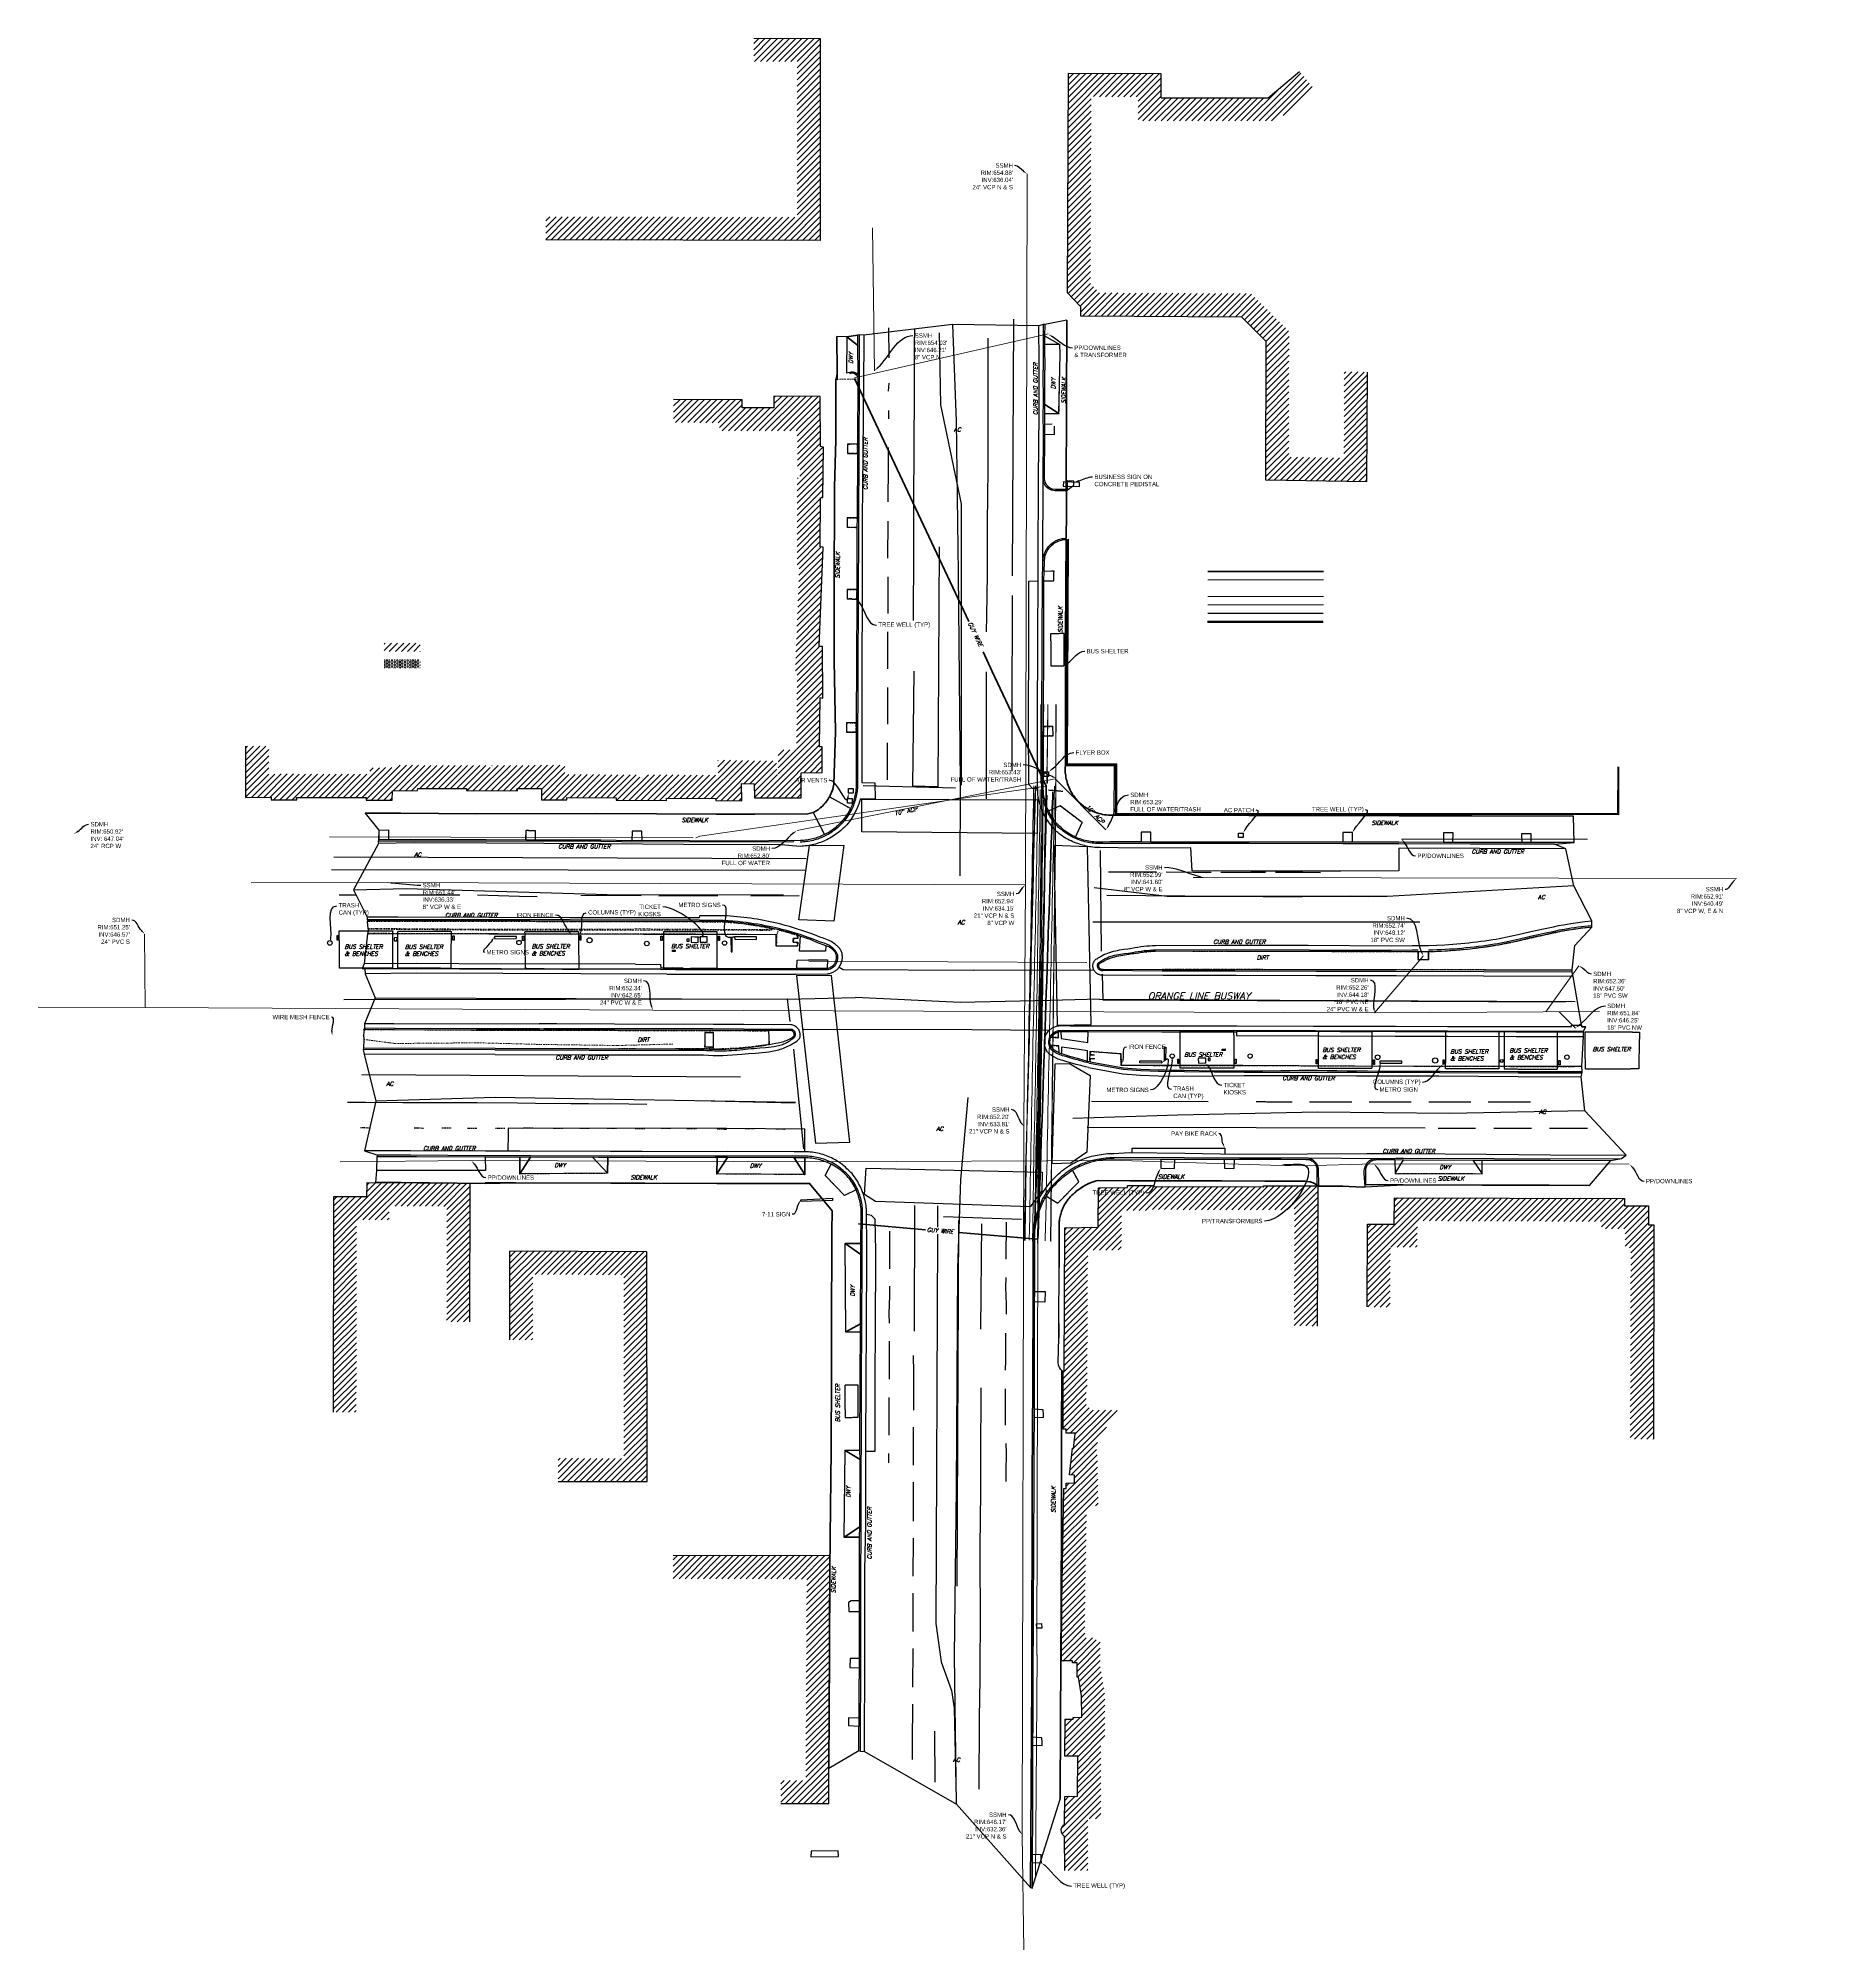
# Model space of a CAD drawing. Header units: feet. Extents: x 6441334 to 6442104, y 1883534 to 1884360.
import ezdxf
from ezdxf import colors
from ezdxf.entities.mleader import LeaderData, LeaderLine
from ezdxf.lldxf.tags import DXFTag
from ezdxf.math import Vec2, Vec3

# ---------------------------------------------------------------- set-up
doc = ezdxf.new("R2010")
doc.units = ezdxf.units.FT
doc.header["$MEASUREMENT"] = 0
for name, pattern in [('DASHDOT', [1, 0.5, -0.25, 0, -0.25]), ('DASHED', [0.75, 0.5, -0.25]), ('DASHED2', [0.375, 0.25, -0.125]), ('HIDDEN2', [0.1875, 0.125, -0.0625])]:
    doc.linetypes.add(name, pattern=pattern)
for name, color, linetype, lineweight in [('V-DETL-PATT-BLDG-', 253, 'Continuous', 13), ('V-DETL-PATT-MISC-', 253, 'Continuous', 13), ('VF-BLDG-LINE-', 253, 'Continuous', 25), ('VF-BLDG-OVHD-LINE-', 253, 'DASHED2', 25), ('VF-COMM-OVHD-3D', 253, 'OVERHEADCOMM', 15), ('VF-ELEC-OVHD-3D', 253, 'OVERHEADELECTRIC', 15), ('VF-ELEC-OVHD-LINE-', 253, 'OVERHEADELECTRIC', 15), ('VF-PVMT-EDGE-LINE-', 253, 'EDGEOFPAVEMENT', 35), ('VF-ROAD-CRWN-LINE-', 253, 'Continuous', 25), ('VF-ROAD-DRIV-LINE-', 253, 'Continuous', 35), ('VF-ROAD-STRP-WHIT-LINE-', 253, 'Continuous', 25), ('VF-SSWR-GEOP-LINE-QLB-', 253, 'SEWER', 15), ('VF-STRM-GEOP-LINE-QLB-', 253, 'STORMDRAIN', 15), ('VF-TOPO-BRKL-LINE-', 253, 'DASHDOT', 13), ('VF-TOPO-CONC-EDGE-LINE-', 253, 'Continuous', 25), ('VF-TOPO-CONC-GTFL-LINE-', 253, 'Continuous', 25), ('VF-TOPO-CONC-LIPG-LINE-', 253, 'Continuous', 25), ('VF-TOPO-CONC-SWLK-LINE-', 253, 'Continuous', 25), ('VF-TOPO-CONC-TBCB-LINE-', 253, 'Continuous', 25), ('VF-TOPO-CONC-TBWK-LINE-', 253, 'Continuous', 35), ('VF-TOPO-CONC-TFCB-LINE-', 253, 'Continuous', 25), ('VF-TOPO-CONC-WALL-LINE-', 253, 'Continuous', 9), ('VF-TOPO-GUY WIRE', 253, 'Continuous', 35), ('VF-TOPO-GUY WIRE-3D', 253, 'Continuous', 35), ('VF-TOPO-RTWL-LINE-', 253, 'Continuous', 25), ('VF-TOPO-TEXT-', 253, 'Continuous', 25)]:
    doc.layers.add(name, color=color, linetype=linetype, lineweight=lineweight)
doc.layers.add('VF-TINN-DSRF-BNDY-', color=253, linetype='Continuous', lineweight=25, plot=False)
doc.styles.add('CG-Boundary', font='simplex.shx', dxfattribs={"oblique": 15, "height": 0.115})
doc.styles.add('NCS1-Anno', font='arial.ttf', dxfattribs={"width": 0.8, "height": 0.1})
doc.styles.get("Standard").update_dxf_attribs({"font": 'arial.ttf'})
tags = doc.linetypes.add('Auto-Dash', pattern=[0.144697, 0.0007874, -0.14391]).pattern_tags.tags
tags[6:7] = [DXFTag(74, 4), DXFTag(75, 0), DXFTag(340, '0'), DXFTag(46, 0.03937), DXFTag(50, 0.0), DXFTag(44, 0.0), DXFTag(45, 0.0)]
tags[4:5] = [DXFTag(74, 4), DXFTag(75, 0), DXFTag(340, '0'), DXFTag(46, 0.03937), DXFTag(50, 0.0), DXFTag(44, 0.0), DXFTag(45, 0.0)]
tags = doc.linetypes.add('EDGEOFPAVEMENT', pattern='A,1,-0.03,["EP",Standard,S=0.08,R=0,X=0,Y=-0.04],-0.16,1', length=2.19).pattern_tags.tags
tags[6] = DXFTag(74, 10)
tags = doc.linetypes.add('OVERHEADCOMM', pattern='A,1,-0.03,["OC",Standard,S=0.08,R=0,X=0,Y=-0.04],-0.16,1', length=2.19).pattern_tags.tags
tags[6] = DXFTag(74, 10)
tags = doc.linetypes.add('OVERHEADELECTRIC', pattern='A,1,-0.03,["OE",Standard,S=0.08,R=0,X=0,Y=-0.04],-0.16,1', length=2.19).pattern_tags.tags
tags[6] = DXFTag(74, 10)
tags = doc.linetypes.add('SEWER', pattern='A,1,-0.03,["SS",Standard,S=0.08,R=0,X=0,Y=-0.04],-0.16,1', length=2.19).pattern_tags.tags
tags[6] = DXFTag(74, 10)
tags = doc.linetypes.add('STORMDRAIN', pattern='A,1,-0.03,["SD",Standard,S=0.08,R=0,X=0,Y=-0.04],-0.16,1', length=2.19).pattern_tags.tags
tags[6] = DXFTag(74, 10)
pattern_1 = [(45, (0, 0), (-1.3258252147, 1.3258252147), [])]

msp = doc.modelspace()

# ---------------------------------------------------------------- hatches: boundary and pattern name
at = {"layer": 'V-DETL-PATT-BLDG-'}
h = msp.add_hatch(dxfattribs=at)
h.set_pattern_fill('ANSI31', color=256, scale=15)
h.set_pattern_definition(pattern_1)
h.paths.add_polyline_path([(6441672.02, 1884359.89), (6441643.29, 1884360.05), (6441643.24, 1884350.05), (6441662.01, 1884349.94), (6441661.99, 1884282.7), (6441553.37, 1884282.89), (6441553.36, 1884272.89), (6441671.99, 1884272.68)])
h = msp.add_hatch(dxfattribs=at)
h.set_pattern_fill('ANSI31', color=256, scale=15)
h.set_pattern_definition(pattern_1)
h.paths.add_polyline_path([(6441789.12, 1884334.8), (6441809.35, 1884334.71), (6441809.38, 1884324.29), (6441869.21, 1884324.29), (6441885.54, 1884337.96), (6441879.12, 1884345.63), (6441865.58, 1884334.29), (6441819.35, 1884334.29), (6441819.33, 1884344.67), (6441779.17, 1884344.84), (6441778.7, 1884250.15), (6441784.41, 1884244.13), (6441784.44, 1884240.04), (6441854.01, 1884239.69), (6441864.6, 1884229.17), (6441864.44, 1884169.22), (6441908.25, 1884168.51), (6441908.47, 1884215.79), (6441898.47, 1884215.84), (6441898.3, 1884178.67), (6441874.46, 1884179.06), (6441874.61, 1884233.33), (6441858.15, 1884249.67), (6441792.62, 1884250), (6441788.72, 1884254.12)])
h = msp.add_hatch(dxfattribs=at)
h.set_pattern_fill('ANSI31', color=256, scale=15)
h.set_pattern_definition(pattern_1)
h.paths.add_polyline_path([(6441672.07, 1884161.45), (6441673.09, 1884161.6), (6441673.4, 1884183.34), (6441672.1, 1884183.56), (6441672.02, 1884205.19), (6441651.99, 1884205.31), (6441652, 1884200.38), (6441638.3, 1884200.36), (6441638.24, 1884203.82), (6441608.64, 1884203.97), (6441608.58, 1884193.97), (6441628.42, 1884193.87), (6441628.48, 1884190.35), (6441662.02, 1884190.39), (6441662.01, 1884195.25), (6441662.06, 1884195.25), (6441662.13, 1884175.15), (6441663.28, 1884174.95), (6441663.21, 1884170.25), (6441662.1, 1884170.08), (6441661.95, 1884131.9), (6441662.93, 1884131.73), (6441661.19, 1884086.68), (6441662.01, 1884086.72), (6441661.73, 1884052.55), (6441653.78, 1884052.45), (6441653.79, 1884041.81), (6441653.3, 1884041.81), (6441653.1, 1884047.68), (6441627.7, 1884048.08), (6441627.83, 1884041.53), (6441595.37, 1884041.79), (6441595.39, 1884040.7), (6441593.43, 1884040.71), (6441593.4, 1884041.72), (6441561.56, 1884041.88), (6441561.57, 1884045.89), (6441530.03, 1884045.76), (6441530.11, 1884044.89), (6441528.63, 1884044.9), (6441528.59, 1884045.75), (6441489.07, 1884045.86), (6441488.96, 1884044.85), (6441477.31, 1884044.8), (6441477.24, 1884042), (6441444.85, 1884041.98), (6441444.85, 1884042.17), (6441433.62, 1884042.01), (6441433.65, 1884054.08), (6441423.65, 1884054.1), (6441423.6, 1884031.87), (6441434.72, 1884032.02), (6441434.7, 1884030.9), (6441445.78, 1884030.96), (6441445.72, 1884031.98), (6441475.78, 1884032), (6441475.74, 1884030.74), (6441486.97, 1884030.78), (6441487.07, 1884034.84), (6441497.93, 1884034.9), (6441498.03, 1884035.83), (6441519.1, 1884035.77), (6441519.14, 1884034.96), (6441541.1, 1884034.82), (6441541.01, 1884035.8), (6441551.55, 1884035.85), (6441551.53, 1884030.98), (6441562.44, 1884030.85), (6441562.5, 1884031.87), (6441583.75, 1884031.77), (6441583.79, 1884030.77), (6441605.61, 1884030.65), (6441605.58, 1884031.71), (6441626.79, 1884031.54), (6441626.85, 1884030.57), (6441638.04, 1884030.45), (6441637.9, 1884037.92), (6441643.43, 1884037.83), (6441643.63, 1884031.8), (6441663.79, 1884031.81), (6441663.79, 1884042.58), (6441672.87, 1884042.7), (6441672.88, 1884053.89), (6441671.74, 1884053.88), (6441671.91, 1884075.17), (6441673.13, 1884074.89), (6441672.9, 1884097.17), (6441671.6, 1884097.12), (6441673.27, 1884140.1), (6441671.98, 1884140.32)])
h = msp.add_hatch(dxfattribs=at)
h.set_pattern_fill('ANSI31', color=256, scale=15)
h.set_pattern_definition([(45, (0, 3.6), (-1.3258252147, 1.3258252147), [])])
h.paths.add_polyline_path([(6441483.5, 1884098.69), (6441499.11, 1884098.69), (6441499.11, 1884095.09), (6441483.5, 1884095.09)])
h = msp.add_hatch(dxfattribs=at)
h.set_pattern_fill('ANSI31', color=256, scale=15)
h.set_pattern_definition(pattern_1)
h.paths.add_polyline_path([(6441520.72, 1883865.19), (6441475.99, 1883865.42), (6441475.85, 1883859.38), (6441461.66, 1883859.42), (6441461.49, 1883766.28), (6441471.49, 1883766.26), (6441471.64, 1883849.39), (6441485.62, 1883849.35), (6441485.76, 1883855.37), (6441510.69, 1883855.24), (6441510.54, 1883805.35), (6441520.54, 1883805.32)])
h = msp.add_hatch(dxfattribs=at)
h.set_pattern_fill('ANSI31', color=256, scale=15)
h.set_pattern_definition(pattern_1)
h.paths.add_polyline_path([(6441887.07, 1883864.09), (6441863.62, 1883864.13), (6441863.64, 1883863.72), (6441816.17, 1883863.85), (6441816.16, 1883864.24), (6441804.82, 1883864.22), (6441804.8, 1883863.4), (6441792.25, 1883863.23), (6441792.15, 1883846.28), (6441777.64, 1883846.02), (6441777.37, 1883784.19), (6441776.96, 1883784.03), (6441776.93, 1883758.96), (6441778.32, 1883758.96), (6441778.33, 1883757.28), (6441782.31, 1883757.27), (6441782.1, 1883756.93), (6441781.42, 1883750.62), (6441781.06, 1883750.72), (6441779.73, 1883739.2), (6441781.87, 1883739.12), (6441781.94, 1883735.7), (6441778.21, 1883735.68), (6441778.21, 1883733.34), (6441777.27, 1883733.32), (6441776.42, 1883684.59), (6441776.31, 1883658.83), (6441781, 1883658.82), (6441780.98, 1883658.01), (6441783, 1883657.98), (6441782.97, 1883651.79), (6441783.64, 1883651.72), (6441784.93, 1883643.74), (6441784.99, 1883634.51), (6441781.28, 1883634.41), (6441781.26, 1883633.62), (6441777.79, 1883633.6), (6441777.66, 1883617.68), (6441783.28, 1883617.59), (6441783.23, 1883600.38), (6441777.64, 1883600.25), (6441777.62, 1883588.21), (6441776.89, 1883587.62), (6441776.38, 1883586.82), (6441776.13, 1883585.91), (6441776.22, 1883584.76), (6441776.74, 1883583.72), (6441777.6, 1883582.94), (6441777.68, 1883568.2), (6441787.68, 1883568.26), (6441787.6, 1883583.48), (6441787.61, 1883583.49), (6441787.62, 1883590.48), (6441793.2, 1883590.61), (6441793.3, 1883624.73), (6441795.04, 1883624.77), (6441794.93, 1883644.58), (6441792.99, 1883656.5), (6441793.04, 1883667.79), (6441791.3, 1883667.82), (6441791.33, 1883668.81), (6441786.35, 1883668.82), (6441786.42, 1883684.48), (6441787.1, 1883723.45), (6441788.2, 1883723.47), (6441788.2, 1883725.75), (6441792.12, 1883725.78), (6441791.69, 1883748.8), (6441791.29, 1883748.81), (6441791.79, 1883753.55), (6441800.44, 1883767.2), (6441788.27, 1883767.24), (6441788.26, 1883768.97), (6441786.94, 1883768.97), (6441786.95, 1883777.16), (6441787.34, 1883777.31), (6441787.59, 1883836.2), (6441802.1, 1883836.45), (6441802.19, 1883853.37), (6441814.57, 1883853.53), (6441814.58, 1883853.85), (6441874.08, 1883853.69), (6441874.06, 1883854.12), (6441877.02, 1883854.11), (6441876.78, 1883803.57), (6441886.78, 1883803.52)])
h = msp.add_hatch(dxfattribs=at)
h.set_pattern_fill('ANSI31', color=256, scale=15)
h.set_pattern_definition(pattern_1)
h.paths.add_polyline_path([(6442030.01, 1883855.43), (6442019.57, 1883855.46), (6442019.56, 1883858.65), (6441920.14, 1883858.98), (6441920.06, 1883847.6), (6441908.44, 1883847.58), (6441908.29, 1883811.76), (6441918.29, 1883811.72), (6441918.39, 1883837.6), (6441929.99, 1883837.62), (6441930.07, 1883848.95), (6442009.59, 1883848.68), (6442009.6, 1883845.5), (6442019.91, 1883845.46), (6442019.83, 1883837.26), (6442022.26, 1883837.27), (6442022.04, 1883754.64), (6442032.04, 1883754.61), (6442032.29, 1883847.3), (6442029.93, 1883847.29)])
h = msp.add_hatch(dxfattribs=at)
h.set_pattern_fill('ANSI31', color=256, scale=15)
h.set_pattern_definition(pattern_1)
h.paths.add_polyline_path([(6441597.12, 1883835.6), (6441537.74, 1883835.85), (6441537.75, 1883797.55), (6441547.75, 1883797.55), (6441547.74, 1883825.81), (6441587.13, 1883825.64), (6441587.16, 1883746.32), (6441558.73, 1883746.37), (6441558.72, 1883736.37), (6441597.17, 1883736.3)])
h = msp.add_hatch(dxfattribs=at)
h.set_pattern_fill('ANSI31', color=256, scale=15)
h.set_pattern_definition(pattern_1)
h.paths.add_polyline_path([(6441676.2, 1883704.15), (6441608.44, 1883704.35), (6441608.41, 1883694.35), (6441666.16, 1883694.18), (6441665.72, 1883607.2), (6441654.93, 1883607.15), (6441654.98, 1883597.15), (6441675.67, 1883597.24), (6441675.75, 1883612.48), (6441675.64, 1883612.42), (6441675.97, 1883661.24), (6441676.18, 1883697.7)])
at = {"layer": 'V-DETL-PATT-MISC-'}
h = msp.add_hatch(dxfattribs=at)
h.set_pattern_fill('HEX', color=256, scale=3)
h.set_pattern_definition([(0, (0, 3.6), (0, 0.64951905284), [0.375, -0.75]), (120, (0, 3.6), (-0.5625, -0.32475952642), [0.375, -0.75]), (60, (0.375, 3.6), (-0.5625, 0.32475952642), [0.375, -0.75])])
h.paths.add_polyline_path([(6441483.5, 1884091.49), (6441483.5, 1884087.89), (6441499.11, 1884087.89), (6441499.11, 1884091.49)])

# ---------------------------------------------------------------- linework, layer by layer
at = {"layer": 'VF-BLDG-LINE-'}
for points in [[(6441643.29, 1884360.05), (6441672.02, 1884359.89), (6441671.99, 1884272.68), (6441553.36, 1884272.89)], [(6441819.35, 1884334.29), (6441819.33, 1884344.67), (6441779.17, 1884344.84), (6441778.7, 1884250.15), (6441784.41, 1884244.13), (6441784.44, 1884240.04), (6441854.01, 1884239.69), (6441864.6, 1884229.17), (6441864.44, 1884169.22), (6441908.25, 1884168.51), (6441908.47, 1884215.79)], [(6441819.35, 1884334.29), (6441865.58, 1884334.29), (6441879.12, 1884345.63)], [(6441423.65, 1884054.1), (6441423.6, 1884031.87), (6441434.72, 1884032.02), (6441434.7, 1884030.9), (6441445.78, 1884030.96), (6441445.72, 1884031.98), (6441475.78, 1884032), (6441475.74, 1884030.74), (6441486.97, 1884030.78), (6441487.07, 1884034.84), (6441497.93, 1884034.9), (6441498.03, 1884035.83), (6441519.1, 1884035.77), (6441519.14, 1884034.96), (6441541.1, 1884034.82), (6441541.01, 1884035.8), (6441551.55, 1884035.85), (6441551.53, 1884030.98), (6441562.44, 1884030.85), (6441562.5, 1884031.87), (6441583.75, 1884031.77), (6441583.79, 1884030.77), (6441605.61, 1884030.65), (6441605.58, 1884031.71), (6441626.79, 1884031.54), (6441626.85, 1884030.57), (6441638.04, 1884030.45), (6441637.9, 1884037.92), (6441643.43, 1884037.83), (6441643.63, 1884031.8), (6441663.79, 1884031.81), (6441663.79, 1884042.58), (6441672.87, 1884042.7), (6441672.88, 1884053.89), (6441671.74, 1884053.88), (6441671.91, 1884075.17), (6441673.13, 1884074.89), (6441672.9, 1884097.17), (6441671.6, 1884097.12), (6441673.27, 1884140.1), (6441671.98, 1884140.32), (6441672.07, 1884161.45), (6441673.09, 1884161.6), (6441673.4, 1884183.34), (6441672.1, 1884183.56), (6441672.02, 1884205.19), (6441651.99, 1884205.31), (6441652, 1884200.38), (6441638.3, 1884200.36), (6441638.24, 1884203.82), (6441608.64, 1884203.97)], [(6441463.16, 1883972.23), (6441463.66, 1883972.23), (6441463.66, 1883970.33), (6441463.16, 1883970.33), (6441463.16, 1883972.23)], [(6441513.25, 1883972.15), (6441513.75, 1883972.15), (6441513.75, 1883970.25), (6441513.25, 1883970.25), (6441513.25, 1883972.15)], [(6441543.33, 1883972.04), (6441543.83, 1883972.04), (6441543.83, 1883970.14), (6441543.33, 1883970.14), (6441543.33, 1883972.04)], [(6441568.06, 1883972.23), (6441568.56, 1883972.23), (6441568.56, 1883970.33), (6441568.06, 1883970.33), (6441568.06, 1883972.23)], [(6441603.12, 1883971.97), (6441603.62, 1883971.97), (6441603.62, 1883970.07), (6441603.12, 1883970.07), (6441603.12, 1883971.97)], [(6441628, 1883972.04), (6441628.5, 1883972.04), (6441628.5, 1883970.14), (6441628, 1883970.14), (6441628, 1883972.04)], [(6441826.48, 1883918.81), (6441826.98, 1883918.81), (6441826.98, 1883916.91), (6441826.48, 1883916.91), (6441826.48, 1883918.81)], [(6441851.23, 1883918.84), (6441851.73, 1883918.84), (6441851.73, 1883916.94), (6441851.23, 1883916.94), (6441851.23, 1883918.84)], [(6441886.25, 1883918.7), (6441886.75, 1883918.7), (6441886.75, 1883916.8), (6441886.25, 1883916.8), (6441886.25, 1883918.7)], [(6441911.07, 1883918.51), (6441911.57, 1883918.51), (6441911.57, 1883916.61), (6441911.07, 1883916.61), (6441911.07, 1883918.51)], [(6441941.13, 1883918.53), (6441941.63, 1883918.53), (6441941.63, 1883916.63), (6441941.13, 1883916.63), (6441941.13, 1883918.53)], [(6441991.24, 1883918.32), (6441991.74, 1883918.32), (6441991.74, 1883916.42), (6441991.24, 1883916.42), (6441991.24, 1883918.32)], [(6441520.54, 1883805.32), (6441520.72, 1883865.19), (6441475.99, 1883865.42), (6441475.85, 1883859.38), (6441461.66, 1883859.42), (6441461.49, 1883766.28)], [(6441777.68, 1883568.2), (6441777.6, 1883582.94), (6441776.74, 1883583.72), (6441776.22, 1883584.76), (6441776.13, 1883585.91), (6441776.38, 1883586.82), (6441776.89, 1883587.62), (6441777.62, 1883588.21), (6441777.64, 1883600.25), (6441783.23, 1883600.38), (6441783.28, 1883617.59), (6441777.66, 1883617.68), (6441777.79, 1883633.6), (6441781.26, 1883633.62), (6441781.28, 1883634.41), (6441784.99, 1883634.51), (6441784.93, 1883643.74), (6441783.64, 1883651.72), (6441782.97, 1883651.79), (6441783, 1883657.98), (6441780.98, 1883658.01), (6441781, 1883658.82), (6441776.31, 1883658.83), (6441776.42, 1883684.59), (6441777.27, 1883733.32), (6441778.21, 1883733.34), (6441778.21, 1883735.68), (6441781.94, 1883735.7), (6441781.87, 1883739.12), (6441779.73, 1883739.2), (6441781.06, 1883750.72), (6441781.42, 1883750.62), (6441782.1, 1883756.93), (6441782.31, 1883757.27), (6441778.33, 1883757.28), (6441778.32, 1883758.96), (6441776.93, 1883758.96), (6441776.96, 1883784.03), (6441777.37, 1883784.19), (6441777.64, 1883846.02), (6441792.15, 1883846.28), (6441792.25, 1883863.23), (6441804.8, 1883863.4), (6441804.82, 1883864.22), (6441816.16, 1883864.24), (6441816.17, 1883863.85), (6441863.64, 1883863.72), (6441863.62, 1883864.13), (6441887.07, 1883864.09), (6441886.78, 1883803.52)], [(6441908.29, 1883811.76), (6441908.44, 1883847.58), (6441920.06, 1883847.6), (6441920.14, 1883858.98), (6442019.56, 1883858.65), (6442019.57, 1883855.46), (6442030.01, 1883855.43), (6442029.93, 1883847.29), (6442032.29, 1883847.3), (6442032.04, 1883754.61)], [(6441558.72, 1883736.37), (6441597.17, 1883736.3), (6441597.12, 1883835.6), (6441537.74, 1883835.85), (6441537.75, 1883797.55)], [(6441654.98, 1883597.15), (6441675.67, 1883597.24), (6441676.2, 1883704.15), (6441608.44, 1883704.35)]]:
    msp.add_lwpolyline(points, dxfattribs=at)
for points in [[(6441784.02, 1884166.29), (6441784.01, 1884168.12), (6441777.05, 1884168.31), (6441776.97, 1884166.5), (6441784.02, 1884166.29)], [(6441778.66, 1884168.81), (6441778.67, 1884164.78), (6441781.6, 1884166.87), (6441781.6, 1884168.7), (6441778.66, 1884168.81)], [(6441531.21, 1883971.89), (6441531.24, 1883970.94), (6441540.65, 1883970.91), (6441540.68, 1883971.89), (6441531.21, 1883971.89)], [(6441487.84, 1883971.29), (6441487.84, 1883969.94), (6441489.07, 1883969.92), (6441489.1, 1883971.4), (6441487.84, 1883971.29)], [(6441608.13, 1883965.91), (6441609.26, 1883965.92), (6441609.27, 1883965.31), (6441608.12, 1883965.34), (6441608.13, 1883965.91)], [(6441614.38, 1883970.75), (6441614.39, 1883969.81), (6441615.33, 1883969.79), (6441615.33, 1883970.79), (6441614.38, 1883970.75)], [(6441616.19, 1883971.68), (6441616.14, 1883969.4), (6441619.2, 1883969.33), (6441619.2, 1883971.64), (6441616.19, 1883971.68)], [(6441620.11, 1883971.66), (6441620.14, 1883969.35), (6441623.14, 1883969.38), (6441623.09, 1883971.73), (6441620.11, 1883971.66)], [(6441633.43, 1883965.18), (6441633.94, 1883965.21), (6441633.96, 1883971.15), (6441633.35, 1883971.15), (6441633.43, 1883965.18)], [(6441634.97, 1883971.69), (6441635.04, 1883970.74), (6441644.46, 1883970.63), (6441644.42, 1883971.67), (6441634.97, 1883971.69)], [(6441820.8, 1883923.99), (6441821.3, 1883924.02), (6441821.2, 1883918.61), (6441820.74, 1883918.61), (6441820.8, 1883923.99)], [(6441845.67, 1883923.22), (6441846.96, 1883923.29), (6441846.96, 1883922.58), (6441845.7, 1883922.57), (6441845.67, 1883923.22)], [(6441810.12, 1883918.17), (6441819.52, 1883918.14), (6441819.54, 1883917.17), (6441810.08, 1883917.2), (6441810.12, 1883918.17)], [(6441835.4, 1883917.19), (6441838.66, 1883917.22), (6441838.57, 1883919.32), (6441835.37, 1883919.31), (6441835.4, 1883917.19)], [(6441839.69, 1883918.3), (6441840.47, 1883918.29), (6441840.45, 1883919.22), (6441839.63, 1883919.26), (6441839.69, 1883918.3)], [(6441913.89, 1883918.04), (6441913.83, 1883917.08), (6441923.36, 1883917.09), (6441923.35, 1883918.05), (6441913.89, 1883918.04)], [(6441965.92, 1883918.58), (6441966.95, 1883918.66), (6441967, 1883917.58), (6441965.91, 1883917.6), (6441965.92, 1883918.58)], [(6441663.63, 1883858.11), (6441677.35, 1883858.76), (6441677.27, 1883857.82), (6441663.79, 1883857.41), (6441663.63, 1883858.11)], [(6441679.77, 1883576.7), (6441668.03, 1883576.55), (6441667.89, 1883574.12), (6441679.91, 1883574.23), (6441679.77, 1883576.7)]]:
    msp.add_lwpolyline(points, close=True, dxfattribs=at)
msp.add_polyline3d([(6441819.35, 1884334.29, 673.74), (6441865.58, 1884334.29, 670.47), (6441879.12, 1884345.63, 672.38)], dxfattribs=at)
for points in [[(6441784.02, 1884166.29, 664.59), (6441784.01, 1884168.12, 663.91), (6441777.05, 1884168.31, 663.97), (6441776.97, 1884166.5, 664.01), (6441784.02, 1884166.29, 664.59)], [(6441778.66, 1884168.81, 655.24), (6441778.67, 1884164.78, 655.1), (6441781.6, 1884166.87, 655.04), (6441781.6, 1884168.7, 655.33), (6441778.66, 1884168.81, 655.24)], [(6441679.77, 1883576.7, 683.67), (6441668.03, 1883576.55, 683.25), (6441667.89, 1883574.12, 683.39), (6441679.91, 1883574.23, 683.32), (6441679.77, 1883576.7, 683.67)]]:
    msp.add_polyline3d(points, close=True, dxfattribs=at)
for centre, radius in [((6441460.05, 1883969.09), 0.99), ((6441541.83, 1883969.23), 0.971), ((6441572.33, 1883970.22), 1.08), ((6441597.06, 1883968.82), 0.971), ((6441630.67, 1883969.02), 0.951), ((6441824.12, 1883920.18), 0.937), ((6441857.79, 1883920.16), 0.932), ((6441912.86, 1883919.68), 0.996), ((6441937.74, 1883918.28), 1.14), ((6441994.7, 1883919.72), 0.95)]:
    msp.add_circle(centre, radius, dxfattribs=at)
at = {"layer": 'VF-BLDG-OVHD-LINE-', "ltscale": 0.6}
for p, q in [((6441839.49, 1884111.61), (6441889.49, 1884111.61)), ((6441777.34, 1884102.74, 658.27), (6441771.56, 1884102.71, 657.96)), ((6441771.56, 1884102.71, 657.96), (6441771.63, 1884088.85, 658.29)), ((6441777.36, 1884088.9, 658.32), (6441777.34, 1884102.74, 658.27)), ((6441771.63, 1884088.85, 658.29), (6441777.36, 1884088.9, 658.32)), ((6441464.14, 1883974.32, 661.58), (6441487.21, 1883974.33, 661.58)), ((6441464.22, 1883958.14, 665.19), (6441464.14, 1883974.32, 661.58)), ((6441487.21, 1883974.33, 661.58), (6441487.11, 1883958.18, 665.19)), ((6441489.51, 1883958.12, 665.24), (6441489.44, 1883974.23, 661.59)), ((6441489.44, 1883974.23, 661.59), (6441512.47, 1883974.23, 661.58)), ((6441512.47, 1883974.23, 661.58), (6441512.32, 1883958.1, 665.12)), ((6441544.39, 1883973.97, 661.94), (6441567.5, 1883974.03, 661.92)), ((6441544.62, 1883957.97, 665.46), (6441544.39, 1883973.97, 661.94)), ((6441567.5, 1883974.03, 661.92), (6441567.65, 1883957.54, 665.34)), ((6441604.35, 1883957.9, 665.82), (6441604.4, 1883974.06, 662.17)), ((6441604.4, 1883974.06, 662.17), (6441627.29, 1883974, 662.26)), ((6441627.29, 1883974, 662.26), (6441627.28, 1883958.02, 665.49)), ((6441487.11, 1883958.18, 665.19), (6441464.22, 1883958.14, 665.19)), ((6441512.32, 1883958.1, 665.12), (6441489.51, 1883958.12, 665.24)), ((6441567.65, 1883957.54, 665.34), (6441544.62, 1883957.97, 665.46)), ((6441627.28, 1883958.02, 665.49), (6441604.35, 1883957.9, 665.82)), ((6441827.57, 1883914.99, 662.24), (6441827.6, 1883931.12, 665.65)), ((6441827.6, 1883931.12, 665.65), (6441850.66, 1883931.08, 665.56)), ((6441850.66, 1883931.08, 665.56), (6441850.68, 1883914.89, 665.34)), ((6441887.29, 1883914.77, 662.05), (6441887.4, 1883930.91, 665.62)), ((6441887.4, 1883930.91, 665.62), (6441910.39, 1883930.83, 665.81)), ((6441910.39, 1883930.83, 665.81), (6441910.37, 1883914.75, 662.09)), ((6441942.27, 1883914.65, 661.82), (6441942.35, 1883930.82, 665.41)), ((6441942.35, 1883930.82, 665.41), (6441965.29, 1883930.83, 665.3)), ((6441965.29, 1883930.83, 665.3), (6441965.27, 1883914.62, 661.92)), ((6441967.58, 1883930.69, 665.1), (6441967.57, 1883914.63, 661.92)), ((6441990.65, 1883930.7, 665.19), (6441967.58, 1883930.69, 665.1)), ((6441990.59, 1883914.51, 661.98), (6441990.65, 1883930.7, 665.19)), ((6442002.59, 1883930.66, 664.87), (6442026.05, 1883930.58, 665.34)), ((6442002.66, 1883914.55, 661.8), (6442002.59, 1883930.66, 664.87)), ((6442026.05, 1883930.58, 665.34), (6442025.69, 1883914.61, 661.74)), ((6441850.68, 1883914.89, 665.34), (6441827.57, 1883914.99, 662.24)), ((6441910.37, 1883914.75, 662.09), (6441887.29, 1883914.77, 662.05)), ((6441965.27, 1883914.62, 661.92), (6441942.27, 1883914.65, 661.82)), ((6441967.57, 1883914.63, 661.92), (6441990.59, 1883914.51, 661.98)), ((6442025.69, 1883914.61, 661.74), (6442002.66, 1883914.55, 661.8)), ((6441688.42, 1883777.93, 658.27), (6441682.64, 1883777.9, 657.96)), ((6441682.64, 1883777.9, 657.96), (6441682.71, 1883764.04, 658.29)), ((6441688.43, 1883764.09, 658.32), (6441688.42, 1883777.93, 658.27)), ((6441682.71, 1883764.04, 658.29), (6441688.43, 1883764.09, 658.32))]:
    msp.add_line(p, q, dxfattribs=at)
at = {"layer": 'VF-BLDG-OVHD-LINE-'}
msp.add_polyline3d([(6441776.78, 1884034.58, 694.11), (6441776.31, 1884034.59, 694.02), (6441771.86, 1884034.95, 693.44), (6441770.68, 1884035.05, 693.29)], dxfattribs=at)
at = {"layer": 'VF-COMM-OVHD-3D'}
for points in [[(6441767.28, 1884038.02, 676.56), (6441767.3, 1884042.45, 676.4), (6441767.31, 1884046.94, 676.24), (6441767.36, 1884051.44, 676.1), (6441767.35, 1884055.94, 675.95), (6441767.35, 1884060.44, 675.82), (6441767.36, 1884064.94, 675.7), (6441767.35, 1884069.43, 675.6), (6441767.39, 1884072.17, 675.54)], [(6441767.67, 1884038.02, 676.67), (6441767.65, 1884041.56, 676.48), (6441767.37, 1884046.05, 676.28), (6441767.34, 1884050.55, 676.12), (6441767.35, 1884055.05, 675.99), (6441767.33, 1884059.54, 675.85), (6441767.33, 1884064.04, 675.73), (6441767.39, 1884068.54, 675.62), (6441767.39, 1884072.17, 675.54)], [(6441768.38, 1884038, 676.89), (6441768.41, 1884039.73, 676.81), (6441768.48, 1884044.22, 676.61), (6441768.5, 1884048.72, 676.46), (6441768.52, 1884053.22, 676.31), (6441768.54, 1884057.72, 676.18), (6441768.55, 1884062.22, 676.06), (6441768.54, 1884066.71, 675.93), (6441768.6, 1884071.21, 675.85), (6441768.6, 1884072.17, 675.83)], [(6441767.05, 1884035.32, 676.45), (6441767.04, 1884034.38, 676.39), (6441766.99, 1884029.4, 676.01), (6441766.92, 1884024.41, 675.64), (6441766.86, 1884019.43, 675.29), (6441766.77, 1884014.44, 674.98), (6441766.66, 1884009.45, 674.66), (6441766.58, 1884004.46, 674.38), (6441766.52, 1883999.46, 674.12), (6441766.44, 1883994.47, 673.88), (6441766.32, 1883989.48, 673.68), (6441766.24, 1883984.48, 673.49), (6441766.18, 1883979.48, 673.32), (6441766.1, 1883974.48, 673.19), (6441766, 1883969.49, 673.07), (6441765.91, 1883964.49, 673), (6441765.82, 1883959.49, 672.93), (6441765.76, 1883954.49, 672.89), (6441765.69, 1883949.49, 672.88), (6441765.6, 1883944.49, 672.9), (6441765.5, 1883939.49, 672.94), (6441765.41, 1883934.49, 672.99), (6441765.31, 1883929.5, 673.05), (6441765.23, 1883924.5, 673.13), (6441765.15, 1883919.5, 673.26), (6441765.07, 1883914.5, 673.42), (6441764.99, 1883909.51, 673.61), (6441764.9, 1883904.51, 673.83), (6441764.8, 1883899.52, 674.07), (6441764.68, 1883894.53, 674.32), (6441764.57, 1883889.54, 674.59), (6441764.47, 1883884.54, 674.88), (6441764.37, 1883879.55, 675.16), (6441764.33, 1883874.56, 675.45), (6441764.2, 1883869.57, 675.76), (6441764.09, 1883864.58, 676.03), (6441764.04, 1883859.59, 676.33), (6441763.97, 1883854.6, 676.68), (6441763.9, 1883849.62, 677.06), (6441763.85, 1883844.63, 677.42), (6441763.76, 1883842.47, 677.57), (6441763.9, 1883839.51, 677.49)], [(6441767.64, 1884035.39, 676.57), (6441767.63, 1884034.57, 676.53), (6441767.58, 1884029.59, 676.2), (6441767.53, 1884024.6, 675.84), (6441767.5, 1884019.61, 675.46), (6441767.44, 1884014.63, 675.12), (6441767.39, 1884009.64, 674.81), (6441767.35, 1884004.64, 674.51), (6441767.27, 1883999.65, 674.22), (6441767.22, 1883994.66, 673.97), (6441767.17, 1883989.67, 673.73), (6441767.1, 1883984.67, 673.51), (6441767.07, 1883979.68, 673.32), (6441767.02, 1883974.68, 673.14), (6441766.98, 1883969.68, 672.97), (6441766.94, 1883964.68, 672.83), (6441766.86, 1883959.69, 672.73), (6441766.81, 1883954.69, 672.62), (6441766.76, 1883949.69, 672.54), (6441766.7, 1883944.69, 672.48), (6441766.63, 1883939.69, 672.44), (6441766.58, 1883934.69, 672.41), (6441766.52, 1883929.69, 672.4), (6441766.48, 1883924.69, 672.39), (6441766.39, 1883919.69, 672.4), (6441766.37, 1883914.69, 672.47), (6441766.34, 1883909.69, 672.51), (6441766.31, 1883904.69, 672.51), (6441766.16, 1883899.93, 672.73), (6441766.11, 1883895, 672.74), (6441766.03, 1883890.14, 673.02), (6441766.02, 1883885.26, 673.21), (6441765.89, 1883880.13, 673.28), (6441765.78, 1883875.25, 673.5), (6441765.63, 1883869.6, 673.69), (6441765.44, 1883864.64, 673.91), (6441765.22, 1883859.71, 674), (6441764.92, 1883854.68, 674.27), (6441764.7, 1883849.71, 674.51), (6441764.39, 1883844.46, 674.77), (6441764.29, 1883841.79, 675), (6441764.32, 1883840.29, 674.93)], [(6441768.43, 1884035.13, 676.8), (6441768.39, 1884031.36, 676.51), (6441768.32, 1884026.37, 676.17), (6441768.24, 1884021.38, 675.84), (6441768.19, 1884016.39, 675.54), (6441768.14, 1884011.4, 675.22), (6441768.06, 1884006.41, 674.92), (6441767.97, 1884001.42, 674.66), (6441767.91, 1883996.43, 674.4), (6441767.84, 1883991.43, 674.15), (6441767.77, 1883986.44, 673.92), (6441767.69, 1883981.44, 673.71), (6441767.61, 1883976.45, 673.52), (6441767.55, 1883971.45, 673.33), (6441767.47, 1883966.46, 673.16), (6441767.38, 1883961.46, 673.01), (6441767.3, 1883956.46, 672.87), (6441767.23, 1883951.46, 672.74), (6441767.18, 1883946.47, 672.63), (6441767.08, 1883941.47, 672.54), (6441767.03, 1883935.7, 672.34), (6441766.96, 1883931.32, 672.35), (6441766.86, 1883926.48, 672.34), (6441766.81, 1883921.29, 672.19), (6441766.75, 1883916.48, 672.25), (6441766.64, 1883911.48, 672.25), (6441766.57, 1883906.48, 672.3), (6441766.47, 1883901.49, 672.32), (6441766.45, 1883896.49, 672.33), (6441766.36, 1883891.49, 672.39), (6441766.26, 1883886.49, 672.44), (6441766.18, 1883881.49, 672.51), (6441766.15, 1883876.49, 672.65), (6441766.11, 1883871.5, 672.86), (6441766.09, 1883866.51, 673.17), (6441766.09, 1883861.52, 673.47), (6441766.08, 1883856.52, 673.78), (6441766.05, 1883851.53, 674.1), (6441766.03, 1883846.54, 674.42), (6441766.05, 1883841.78, 674.73), (6441765.92, 1883839.39, 674.67)]]:
    msp.add_polyline3d(points, dxfattribs=at)
at = {"layer": 'VF-ELEC-OVHD-3D'}
for points in [[(6441769.96, 1884038, 683.18), (6441769.96, 1884038.46, 683.11), (6441769.99, 1884042.91, 682.45), (6441770.09, 1884047.37, 681.86), (6441770.14, 1884051.83, 681.28), (6441770.2, 1884056.3, 680.72), (6441770.25, 1884060.77, 680.21), (6441770.3, 1884065.24, 679.73), (6441770.36, 1884069.72, 679.28), (6441770.39, 1884072.17, 679.06)], [(6441770.11, 1884038.1, 683.04), (6441770.11, 1884038.17, 683.03), (6441769.99, 1884042.64, 682.52), (6441770.09, 1884047.1, 681.9), (6441770.14, 1884051.56, 681.31), (6441770.19, 1884056.02, 680.76), (6441770.24, 1884060.49, 680.25), (6441770.3, 1884064.97, 679.76), (6441770.36, 1884069.44, 679.3), (6441770.4, 1884072.17, 679.06)], [(6441769.99, 1884037.99, 683.22), (6441770.03, 1884041.86, 682.66), (6441770.08, 1884046.31, 682.01), (6441770.12, 1884050.77, 681.41), (6441770.18, 1884055.24, 680.85), (6441770.24, 1884059.71, 680.33), (6441770.29, 1884064.18, 679.84), (6441770.34, 1884068.66, 679.38), (6441770.38, 1884072.17, 679.06)], [(6441770.01, 1884037.99, 683.09), (6441770.04, 1884041.3, 682.66), (6441770.07, 1884045.76, 682.08), (6441770.12, 1884050.22, 681.49), (6441770.18, 1884054.69, 680.93), (6441770.24, 1884059.16, 680.4), (6441770.29, 1884063.63, 679.91), (6441770.35, 1884068.11, 679.44), (6441770.39, 1884072.17, 679.06)], [(6441770.16, 1884038.11, 683.17), (6441770.14, 1884038.72, 683.09), (6441770.01, 1884043.18, 682.48), (6441770.08, 1884047.64, 681.85), (6441770.14, 1884052.1, 681.25), (6441770.2, 1884056.56, 680.69), (6441770.24, 1884061.03, 680.18), (6441770.3, 1884065.51, 679.7), (6441770.36, 1884069.98, 679.25), (6441770.39, 1884072.17, 679.06)], [(6441770.04, 1884038.01, 683.09), (6441770.06, 1884041.04, 682.7), (6441770.07, 1884045.5, 682.12), (6441770.12, 1884049.96, 681.52), (6441770.18, 1884054.43, 680.95), (6441770.23, 1884058.89, 680.42), (6441770.27, 1884063.37, 679.93), (6441770.34, 1884067.84, 679.47), (6441770.39, 1884072.17, 679.06)], [(6441770.1, 1884038.03, 683.17), (6441770.09, 1884040.39, 682.84), (6441770.06, 1884044.84, 682.21), (6441770.11, 1884049.3, 681.61), (6441770.17, 1884053.76, 681.04), (6441770.23, 1884058.23, 680.51), (6441770.27, 1884062.7, 680.01), (6441770.33, 1884067.18, 679.53), (6441770.38, 1884071.66, 679.1), (6441770.39, 1884072.17, 679.05)], [(6441773.82, 1884072.18, 715.21), (6441773.82, 1884071.6, 715.27), (6441773.82, 1884067.13, 715.74), (6441773.81, 1884062.65, 716.23), (6441773.8, 1884058.18, 716.75), (6441773.81, 1884053.72, 717.29), (6441773.79, 1884049.26, 717.88), (6441773.8, 1884044.8, 718.49), (6441773.76, 1884040.33, 719.01), (6441773.73, 1884035.85, 719.42), (6441773.73, 1884035.42, 719.46)], [(6441773.82, 1884072.18, 709.53), (6441773.82, 1884070.76, 709.66), (6441773.82, 1884066.28, 710.08), (6441773.82, 1884061.81, 710.55), (6441773.81, 1884057.33, 711.03), (6441773.8, 1884052.86, 711.54), (6441773.8, 1884048.4, 712.08), (6441773.79, 1884043.93, 712.66), (6441773.78, 1884039.47, 713.21), (6441773.78, 1884035.43, 713.72)], [(6441773.82, 1884072.18, 709.52), (6441773.82, 1884071.92, 709.54), (6441773.81, 1884067.44, 709.97), (6441773.82, 1884062.96, 710.41), (6441773.78, 1884058.48, 710.81), (6441773.79, 1884054.02, 711.41), (6441773.8, 1884049.55, 711.94), (6441773.8, 1884045.08, 712.51), (6441773.79, 1884040.62, 713.06), (6441773.79, 1884036.14, 713.46), (6441773.79, 1884035.43, 713.53)], [(6441773.83, 1884072.18, 715.22), (6441773.82, 1884068.35, 715.61), (6441773.82, 1884063.88, 716.09), (6441773.81, 1884059.41, 716.6), (6441773.8, 1884054.94, 717.14), (6441773.79, 1884050.48, 717.72), (6441773.79, 1884046.02, 718.32), (6441773.79, 1884041.56, 718.96), (6441773.81, 1884037.1, 719.55), (6441773.81, 1884035.43, 719.77)], [(6441773.9, 1884072.18, 703.76), (6441773.9, 1884071.67, 703.81), (6441773.9, 1884067.18, 704.21), (6441773.89, 1884062.71, 704.64), (6441773.88, 1884058.23, 705.1), (6441773.88, 1884053.75, 705.58), (6441773.87, 1884049.28, 706.08), (6441773.87, 1884044.81, 706.61), (6441773.88, 1884040.35, 707.15), (6441773.85, 1884035.86, 707.52), (6441773.85, 1884035.42, 707.55)], [(6441773.89, 1884072.18, 703.77), (6441773.89, 1884071.26, 703.85), (6441773.89, 1884066.78, 704.25), (6441773.89, 1884062.3, 704.69), (6441773.88, 1884057.82, 705.14), (6441773.88, 1884053.35, 705.62), (6441773.87, 1884048.88, 706.11), (6441773.87, 1884044.41, 706.66), (6441773.88, 1884039.93, 707.06), (6441773.87, 1884035.47, 707.71), (6441773.87, 1884035.43, 707.72)], [(6441760.08, 1883840.59, 711.1), (6441760.18, 1883845.54, 710.61), (6441760.28, 1883850.51, 710.11), (6441760.43, 1883855.48, 709.62), (6441760.54, 1883860.46, 709.19), (6441760.68, 1883865.45, 708.79), (6441760.8, 1883870.43, 708.44), (6441760.92, 1883875.42, 708.11), (6441761.04, 1883880.41, 707.8), (6441761.17, 1883885.4, 707.49), (6441761.28, 1883890.39, 707.22), (6441761.41, 1883895.38, 706.98), (6441761.53, 1883900.37, 706.71), (6441761.67, 1883905.37, 706.56), (6441761.81, 1883910.37, 706.45), (6441761.92, 1883915.36, 706.36), (6441762.03, 1883920.36, 706.28), (6441762.13, 1883925.36, 706.21), (6441762.26, 1883930.36, 706.18), (6441762.37, 1883935.36, 706.14), (6441762.5, 1883940.36, 706.18), (6441762.63, 1883945.35, 706.24), (6441762.77, 1883950.35, 706.36), (6441762.9, 1883955.35, 706.48), (6441763.04, 1883960.34, 706.62), (6441763.13, 1883965.34, 706.75), (6441763.25, 1883970.34, 706.93), (6441763.39, 1883975.33, 707.16), (6441763.53, 1883980.32, 707.4), (6441763.66, 1883985.31, 707.7), (6441763.81, 1883990.3, 708.01), (6441763.93, 1883995.28, 708.35), (6441764.02, 1884000.27, 708.72), (6441764.12, 1884005.26, 709.1), (6441764.24, 1884010.24, 709.51), (6441764.37, 1884015.21, 709.97), (6441764.51, 1884020.19, 710.44), (6441764.64, 1884025.16, 710.96), (6441764.79, 1884030.13, 711.52), (6441764.93, 1884035.1, 712), (6441764.99, 1884036.96, 712.18)], [(6441760.24, 1883840.54, 704.56), (6441760.28, 1883842.95, 704.34), (6441760.35, 1883847.93, 703.88), (6441760.48, 1883852.91, 703.44), (6441760.59, 1883857.89, 703.01), (6441760.73, 1883862.87, 702.58), (6441760.84, 1883867.85, 702.2), (6441760.93, 1883872.83, 701.83), (6441761.05, 1883877.83, 701.55), (6441761.18, 1883882.82, 701.28), (6441761.31, 1883887.81, 701.02), (6441761.47, 1883892.8, 700.78), (6441761.6, 1883897.79, 700.55), (6441761.73, 1883902.79, 700.34), (6441761.85, 1883907.78, 700.2), (6441761.98, 1883912.78, 700.14), (6441762.1, 1883917.78, 700.03), (6441762.22, 1883922.78, 700.01), (6441762.36, 1883927.78, 700), (6441762.47, 1883932.77, 699.97), (6441762.56, 1883937.77, 699.96), (6441762.68, 1883942.77, 700.06), (6441762.83, 1883947.77, 700.17), (6441762.98, 1883952.76, 700.29), (6441763.09, 1883957.76, 700.41), (6441763.21, 1883962.76, 700.59), (6441763.34, 1883967.75, 700.8), (6441763.47, 1883972.74, 701.03), (6441763.6, 1883977.73, 701.29), (6441763.72, 1883982.73, 701.56), (6441763.85, 1883987.71, 701.88), (6441763.98, 1883992.7, 702.24), (6441764.11, 1883997.68, 702.61), (6441764.21, 1884002.67, 703.03), (6441764.32, 1884007.65, 703.45), (6441764.44, 1884012.62, 703.92), (6441764.58, 1884017.6, 704.42), (6441764.69, 1884022.57, 704.94), (6441764.81, 1884027.54, 705.5), (6441765.01, 1884032.49, 706.11), (6441765.17, 1884036.96, 706.58)], [(6441760.36, 1883852.46, 716.57), (6441760.45, 1883855.43, 716.31), (6441760.55, 1883860.41, 715.86), (6441760.67, 1883865.39, 715.46), (6441760.77, 1883870.38, 715.08), (6441760.9, 1883875.36, 714.73), (6441761.02, 1883880.35, 714.38), (6441761.13, 1883885.34, 714.09), (6441761.29, 1883890.33, 713.78), (6441761.38, 1883895.32, 713.59), (6441761.47, 1883900.32, 713.37), (6441761.66, 1883905.31, 713.18), (6441761.8, 1883910.3, 712.97), (6441761.91, 1883915.3, 712.8), (6441761.97, 1883920.3, 712.72), (6441762.12, 1883925.3, 712.7), (6441762.29, 1883930.29, 712.72), (6441762.4, 1883935.29, 712.59), (6441762.51, 1883940.29, 712.68), (6441762.63, 1883945.29, 712.74), (6441762.75, 1883950.28, 712.82), (6441762.87, 1883955.28, 712.92), (6441762.97, 1883960.28, 713.05), (6441763.08, 1883965.27, 713.24), (6441763.2, 1883970.27, 713.43), (6441763.34, 1883975.26, 713.64), (6441763.47, 1883980.26, 713.88), (6441763.59, 1883985.25, 714.16), (6441763.72, 1883990.23, 714.47), (6441763.83, 1883995.22, 714.81), (6441763.95, 1884000.21, 715.17), (6441764.05, 1884005.19, 715.57), (6441764.16, 1884010.17, 715.99), (6441764.27, 1884015.15, 716.43), (6441764.39, 1884020.13, 716.91), (6441764.49, 1884025.1, 717.4), (6441764.57, 1884030.08, 717.86), (6441764.86, 1884035.04, 718.39), (6441764.97, 1884036.98, 718.6)], [(6441760.52, 1883840.51, 692.61), (6441760.58, 1883845.23, 692.52), (6441760.65, 1883850.23, 692.43), (6441760.71, 1883855.23, 692.31), (6441760.8, 1883860.23, 692.24), (6441760.89, 1883865.23, 692.21), (6441760.96, 1883870.23, 692.21), (6441761.04, 1883875.22, 692.22), (6441761.15, 1883880.22, 692.24), (6441761.22, 1883885.22, 692.23), (6441761.32, 1883890.22, 692.24), (6441761.42, 1883895.22, 692.26), (6441761.51, 1883900.22, 692.29), (6441761.61, 1883905.22, 692.35), (6441761.71, 1883910.22, 692.45), (6441761.82, 1883915.21, 692.55), (6441761.93, 1883920.21, 692.68), (6441762.02, 1883925.21, 692.83), (6441762.1, 1883930.2, 693.04), (6441762.2, 1883935.2, 693.24), (6441762.31, 1883940.19, 693.44), (6441762.42, 1883945.19, 693.67), (6441762.54, 1883950.18, 693.94), (6441762.64, 1883955.17, 694.23), (6441762.74, 1883960.16, 694.55), (6441762.85, 1883965.15, 694.88), (6441762.94, 1883970.13, 695.27), (6441763.02, 1883975.11, 695.65), (6441763.11, 1883980.1, 696.03), (6441763.21, 1883985.08, 696.45), (6441763.32, 1883990.06, 696.87), (6441763.42, 1883995.04, 697.33), (6441763.54, 1884000.01, 697.84), (6441763.63, 1884004.98, 698.37), (6441763.72, 1884009.95, 698.94), (6441763.8, 1884014.92, 699.49), (6441763.89, 1884019.89, 700.05), (6441763.99, 1884024.85, 700.66), (6441764.1, 1884029.81, 701.26), (6441764.19, 1884034.76, 701.95), (6441764.23, 1884036.97, 702.25)], [(6441762.32, 1883840.57, 692.57), (6441762.32, 1883840.65, 692.57), (6441762.44, 1883845.65, 692.54), (6441762.53, 1883850.65, 692.41), (6441762.62, 1883855.64, 692.3), (6441762.69, 1883860.64, 692.24), (6441762.78, 1883865.64, 692.2), (6441762.86, 1883870.64, 692.18), (6441762.97, 1883875.64, 692.18), (6441763.04, 1883880.64, 692.11), (6441763.14, 1883885.64, 692.09), (6441763.24, 1883890.64, 692.09), (6441763.34, 1883895.64, 692.11), (6441763.43, 1883900.63, 692.15), (6441763.54, 1883905.63, 692.22), (6441763.64, 1883910.63, 692.34), (6441763.73, 1883915.63, 692.46), (6441763.83, 1883920.63, 692.56), (6441763.93, 1883925.62, 692.75), (6441764.03, 1883930.62, 692.94), (6441764.12, 1883935.61, 693.15), (6441764.23, 1883940.61, 693.39), (6441764.34, 1883945.6, 693.64), (6441764.44, 1883950.59, 693.9), (6441764.53, 1883955.58, 694.22), (6441764.65, 1883960.57, 694.55), (6441764.77, 1883965.55, 694.88), (6441764.88, 1883970.54, 695.25), (6441764.98, 1883975.52, 695.63), (6441765.07, 1883980.51, 696.04), (6441765.17, 1883985.49, 696.46), (6441765.26, 1883990.47, 696.91), (6441765.36, 1883995.44, 697.4), (6441765.44, 1884000.41, 697.92), (6441765.53, 1884005.38, 698.46), (6441765.62, 1884010.35, 699.01), (6441765.71, 1884015.32, 699.57), (6441765.79, 1884020.28, 700.16), (6441765.83, 1884025.24, 700.8), (6441765.97, 1884030.2, 701.41), (6441766.05, 1884035.16, 702.04), (6441766.08, 1884036.94, 702.27)], [(6441764.56, 1883840.49, 692.69), (6441764.63, 1883843.87, 692.65), (6441764.72, 1883848.87, 692.59), (6441764.78, 1883853.87, 692.55), (6441764.86, 1883858.87, 692.54), (6441764.96, 1883863.87, 692.56), (6441765.06, 1883868.87, 692.59), (6441765.16, 1883873.87, 692.6), (6441765.23, 1883878.86, 692.55), (6441765.33, 1883883.86, 692.52), (6441765.43, 1883888.86, 692.52), (6441765.54, 1883893.86, 692.53), (6441765.65, 1883898.86, 692.58), (6441765.76, 1883903.86, 692.65), (6441765.85, 1883908.86, 692.75), (6441765.95, 1883913.85, 692.86), (6441766.06, 1883918.85, 693.01), (6441766.15, 1883923.85, 693.18), (6441766.25, 1883928.84, 693.36), (6441766.33, 1883933.84, 693.55), (6441766.41, 1883938.83, 693.76), (6441766.52, 1883943.83, 694), (6441766.62, 1883948.82, 694.25), (6441766.7, 1883953.81, 694.53), (6441766.78, 1883958.8, 694.82), (6441766.89, 1883963.79, 695.11), (6441767, 1883968.78, 695.48), (6441767.11, 1883973.76, 695.83), (6441767.22, 1883978.75, 696.2), (6441767.31, 1883983.73, 696.58), (6441767.42, 1883988.71, 697), (6441767.51, 1883993.69, 697.46), (6441767.61, 1883998.67, 697.95), (6441767.72, 1884003.64, 698.47), (6441767.81, 1884008.61, 698.98), (6441767.9, 1884013.58, 699.52), (6441767.99, 1884018.55, 700.09), (6441768.09, 1884023.51, 700.68), (6441768.19, 1884028.48, 701.27), (6441768.25, 1884033.44, 701.9), (6441768.28, 1884036.92, 702.34)], [(6441769.24, 1883840.41, 692.75), (6441769.26, 1883841.19, 692.75), (6441769.41, 1883846.19, 692.73), (6441769.5, 1883851.19, 692.7), (6441769.6, 1883856.19, 692.71), (6441769.7, 1883861.19, 692.75), (6441769.79, 1883866.19, 692.79), (6441769.88, 1883871.18, 692.84), (6441770.01, 1883876.18, 692.85), (6441770.11, 1883881.18, 692.87), (6441770.21, 1883886.18, 692.91), (6441770.31, 1883891.18, 692.96), (6441770.41, 1883896.18, 693.01), (6441770.51, 1883901.18, 693.11), (6441770.61, 1883906.17, 693.22), (6441770.71, 1883911.17, 693.36), (6441770.82, 1883916.17, 693.52), (6441770.92, 1883921.16, 693.68), (6441771.04, 1883926.16, 693.88), (6441771.14, 1883931.15, 694.06), (6441771.24, 1883936.15, 694.28), (6441771.34, 1883941.14, 694.52), (6441771.44, 1883946.13, 694.77), (6441771.55, 1883951.13, 695.06), (6441771.65, 1883956.12, 695.35), (6441771.76, 1883961.11, 695.65), (6441771.86, 1883966.09, 695.97), (6441771.96, 1883971.08, 696.31), (6441772.06, 1883976.07, 696.66), (6441772.17, 1883981.05, 697.02), (6441772.27, 1883986.04, 697.37), (6441772.36, 1883991.02, 697.78), (6441772.47, 1883996, 698.25), (6441772.57, 1884000.98, 698.71), (6441772.68, 1884005.95, 699.17), (6441772.79, 1884010.93, 699.66), (6441772.89, 1884015.9, 700.17), (6441772.99, 1884020.87, 700.69), (6441773.09, 1884025.85, 701.22), (6441773.15, 1884030.82, 701.72), (6441773.22, 1884036.85, 702.33)], [(6441771.52, 1883840.37, 711.28), (6441771.56, 1883843.93, 710.91), (6441771.61, 1883848.91, 710.4), (6441771.66, 1883853.88, 709.9), (6441771.71, 1883858.86, 709.43), (6441771.77, 1883863.84, 708.98), (6441771.82, 1883868.82, 708.58), (6441771.88, 1883873.81, 708.2), (6441771.94, 1883878.8, 707.87), (6441772, 1883883.79, 707.57), (6441772.05, 1883888.78, 707.29), (6441772.11, 1883893.77, 707.05), (6441772.17, 1883898.77, 706.85), (6441772.22, 1883903.76, 706.68), (6441772.29, 1883908.76, 706.55), (6441772.35, 1883913.76, 706.45), (6441772.4, 1883918.76, 706.38), (6441772.46, 1883923.76, 706.31), (6441772.52, 1883928.76, 706.31), (6441772.59, 1883933.76, 706.34), (6441772.66, 1883938.76, 706.39), (6441772.72, 1883943.76, 706.47), (6441772.77, 1883948.76, 706.57), (6441772.83, 1883953.75, 706.74), (6441772.89, 1883958.75, 706.93), (6441772.96, 1883963.74, 707.17), (6441773.03, 1883968.74, 707.42), (6441773.08, 1883973.73, 707.69), (6441773.15, 1883978.72, 708), (6441773.21, 1883983.71, 708.34), (6441773.26, 1883988.69, 708.72), (6441773.31, 1883993.67, 709.13), (6441773.36, 1883998.65, 709.56), (6441773.42, 1884003.63, 710.04), (6441773.49, 1884008.61, 710.53), (6441773.54, 1884013.58, 711.09), (6441773.58, 1884018.54, 711.66), (6441773.65, 1884023.51, 712.27), (6441773.73, 1884028.47, 712.86), (6441773.75, 1884033.42, 713.53), (6441773.77, 1884036.91, 714.01)], [(6441773.76, 1884033.63, 719.59), (6441773.73, 1884030.12, 719.1), (6441773.68, 1884025.16, 718.46), (6441773.63, 1884020.2, 717.83), (6441773.58, 1884015.24, 717.22), (6441773.53, 1884010.27, 716.68), (6441773.47, 1884005.3, 716.15), (6441773.41, 1884000.32, 715.67), (6441773.37, 1883995.34, 715.21), (6441773.31, 1883990.36, 714.79), (6441773.22, 1883985.37, 714.41), (6441773.18, 1883980.39, 714.06), (6441773.14, 1883975.4, 713.74), (6441773.07, 1883970.41, 713.45), (6441773.01, 1883965.41, 713.19), (6441772.95, 1883960.42, 712.96), (6441772.88, 1883955.42, 712.76), (6441772.83, 1883950.43, 712.6), (6441772.78, 1883945.43, 712.45), (6441772.71, 1883940.43, 712.38), (6441772.66, 1883935.43, 712.32), (6441772.59, 1883930.43, 712.3), (6441772.53, 1883925.43, 712.31), (6441772.49, 1883920.43, 712.34), (6441772.43, 1883915.43, 712.41), (6441772.37, 1883910.43, 712.53), (6441772.32, 1883905.44, 712.66), (6441772.27, 1883900.44, 712.84), (6441772.21, 1883895.44, 713.04), (6441772.15, 1883890.45, 713.26), (6441772.09, 1883885.46, 713.53), (6441772.03, 1883880.47, 713.84), (6441771.98, 1883875.48, 714.18), (6441771.92, 1883870.49, 714.56), (6441771.86, 1883865.51, 714.99), (6441771.81, 1883860.53, 715.43), (6441771.77, 1883855.55, 715.9), (6441771.73, 1883850.58, 716.4), (6441771.68, 1883845.61, 716.95), (6441771.61, 1883840.64, 717.48), (6441771.6, 1883840.03, 717.54)], [(6441771.63, 1883840.37, 704.54), (6441771.67, 1883843.98, 704.18), (6441771.72, 1883848.95, 703.67), (6441771.76, 1883853.93, 703.21), (6441771.83, 1883858.91, 702.77), (6441771.89, 1883863.89, 702.36), (6441771.94, 1883868.88, 701.98), (6441772, 1883873.86, 701.64), (6441772.05, 1883878.85, 701.33), (6441772.1, 1883883.85, 701.04), (6441772.16, 1883888.84, 700.8), (6441772.22, 1883893.84, 700.59), (6441772.27, 1883898.83, 700.41), (6441772.32, 1883903.83, 700.26), (6441772.39, 1883908.83, 700.15), (6441772.45, 1883913.83, 700.08), (6441772.51, 1883918.83, 700.03), (6441772.56, 1883923.83, 700), (6441772.62, 1883928.83, 700.02), (6441772.68, 1883933.82, 700.06), (6441772.75, 1883938.82, 700.13), (6441772.8, 1883943.82, 700.24), (6441772.86, 1883948.82, 700.38), (6441772.92, 1883953.82, 700.55), (6441772.99, 1883958.81, 700.75), (6441773.04, 1883963.81, 700.98), (6441773.1, 1883968.8, 701.25), (6441773.17, 1883973.79, 701.55), (6441773.23, 1883978.78, 701.88), (6441773.3, 1883983.77, 702.23), (6441773.37, 1883988.75, 702.61), (6441773.43, 1883993.73, 703.03), (6441773.46, 1883998.71, 703.48), (6441773.53, 1884003.69, 703.97), (6441773.6, 1884008.66, 704.49), (6441773.63, 1884013.63, 705.05), (6441773.67, 1884018.59, 705.64), (6441773.73, 1884023.55, 706.26), (6441773.76, 1884028.51, 706.93), (6441773.82, 1884033.48, 707.51), (6441773.86, 1884036.84, 707.9)]]:
    msp.add_polyline3d(points, dxfattribs=at)
at = {"layer": 'VF-ELEC-OVHD-LINE-', "ltscale": 0.6}
msp.add_line((6441839.49, 1884126), (6441889.49, 1884126), dxfattribs=at)
at = {"layer": 'VF-ELEC-OVHD-LINE-'}
for points, elevation in [([(6441770.47, 1884232.33), (6441686.83, 1884213.31)], 654.49), ([(6441765.77, 1883661.44), (6441765.01, 1883565.34)], 647.87)]:
    msp.add_lwpolyline(points, dxfattribs=dict(at, elevation=elevation))
for points in [[(6441769.65, 1884036.87), (6441619.99, 1884015.27), (6441618.28, 1884014.44)], [(6441766.04, 1883841.4), (6441766.28, 1883858.45), (6441766.83, 1883890.24), (6441767.13, 1883905.06), (6441767.21, 1883909.13), (6441767.32, 1883914.12), (6441767.41, 1883919.12), (6441767.51, 1883924.11), (6441767.62, 1883929.1), (6441767.72, 1883934.1), (6441767.81, 1883939.1), (6441767.94, 1883944.1), (6441768.02, 1883949.1), (6441768.11, 1883954.09), (6441768.22, 1883959.09), (6441768.25, 1883964.09), (6441768.42, 1883969.08), (6441768.51, 1883974.08), (6441768.59, 1883979.08), (6441768.7, 1883984.08), (6441768.79, 1883989.08), (6441768.86, 1883994.07), (6441768.94, 1883999.07), (6441769.06, 1884004.06), (6441769.12, 1884009.06), (6441769.25, 1884014.05), (6441769.3, 1884019.04), (6441769.41, 1884024.03), (6441769.51, 1884029.01), (6441769.6, 1884033.98), (6441769.65, 1884036.87)], [(6441766.04, 1883841.65), (6441769.65, 1884036.87)], [(6441617.11, 1884014.43), (6441459.93, 1884014.98)], [(6441923.14, 1884013.95), (6442003.59, 1884013.95)], [(6441520.87, 1883874.99), (6441464.49, 1883874.5)], [(6441520.87, 1883874.99), (6441672.44, 1883874.45), (6441802.22, 1883875.12), (6441871.23, 1883872.9), (6441880.86, 1883872.76), (6441911.29, 1883873.63)], [(6441911.29, 1883873.63), (6442021.58, 1883873.5)], [(6441766.04, 1883841.65), (6441765.66, 1883661.25)]]:
    msp.add_lwpolyline(points, dxfattribs=at)
at = {"layer": 'VF-PVMT-EDGE-LINE-'}
msp.add_line((6441839.49, 1884129.6), (6441889.49, 1884129.6), dxfattribs=at)
for points in [[(6441764.07, 1883834.37, 650.36), (6441763.96, 1883838.36, 650.48), (6441763.9, 1883841.65, 650.53), (6441764.13, 1883844.94, 650.57), (6441764.63, 1883848.2, 650.62), (6441765.68, 1883852.29, 650.62), (6441767.16, 1883856.25, 650.62)], [(6441764.07, 1883834.37, 650.36), (6441764, 1883818.49, 650.13), (6441763.82, 1883777.91, 649.5), (6441763.65, 1883737.72, 648.75), (6441763.6, 1883707.39, 648.19), (6441763.47, 1883680.32, 647.71), (6441763.38, 1883650.01, 646.98), (6441762.92, 1883560.84, 645.32)]]:
    msp.add_polyline3d(points, dxfattribs=at)
at = {"layer": 'VF-ROAD-CRWN-LINE-', "elevation": 655.02}
msp.add_lwpolyline([(6441729.18, 1884236.38), (6441730.72, 1884194.54), (6441731.56, 1884128.82), (6441732.53, 1884038.14), (6441732.37, 1883998.1)], dxfattribs=at)
at = {"layer": 'VF-ROAD-CRWN-LINE-'}
for points in [[(6441470.22, 1883992), (6441493.15, 1883992.65), (6441579.94, 1883990.08), (6441656.08, 1883989.85)], [(6441997.73, 1883993.79), (6441916.93, 1883989.09), (6441821.9, 1883989.11), (6441790.41, 1883992.96)], [(6441479.6, 1883945.34), (6441566.58, 1883945.12), (6441657.86, 1883944.83), (6441687.21, 1883945.52)], [(6441792.68, 1883944.8), (6441771.39, 1883944.27), (6441732.51, 1883943.28), (6441687.21, 1883945.52)], [(6441792.68, 1883944.8), (6441896.61, 1883944.19), (6441998.27, 1883943.81)], [(6441661.25, 1883900.13), (6441574.12, 1883901.56), (6441531.59, 1883902.25), (6441479.93, 1883900.72)], [(6441730.91, 1883596.97), (6441730.05, 1883660.94), (6441730.84, 1883733.51), (6441731.45, 1883828.6), (6441732.77, 1883866.72), (6441735.89, 1883902.29)], [(6442002.4, 1883896.54), (6441944.07, 1883895.34), (6441886.8, 1883895.92), (6441826.57, 1883894.7), (6441781.22, 1883893.21)]]:
    msp.add_lwpolyline(points, dxfattribs=at)
at = {"layer": 'VF-ROAD-DRIV-LINE-'}
msp.add_line((6441580.22, 1883876.42, 650.8), (6441580.07, 1883869.52, 650.96), dxfattribs=at)
msp.add_lwpolyline([(6441580.07, 1883869.52), (6441573.74, 1883876.41)], dxfattribs=at)
for points in [[(6441688.15, 1884231.77, 654.04), (6441683.45, 1884231, 654.28), (6441688.13, 1884227.34, 653.58)], [(6441769.03, 1884197.75, 654.17), (6441775.16, 1884197.81, 654.38), (6441769.04, 1884201.71, 653.68)], [(6441546.76, 1883876.47, 649.88), (6441542.14, 1883869.29, 650.53), (6441542.15, 1883876.41, 650.36)], [(6441631.95, 1883876.29, 650.82), (6441627.24, 1883869.25, 651.44), (6441627.4, 1883876.31, 651.01)], [(6441665.37, 1883876.24, 651.73), (6441665.32, 1883868.99, 651.8), (6441660.72, 1883876.26, 651.18)], [(6441689.55, 1883834.37, 650.71), (6441682.76, 1883839.14, 651.43), (6441689.53, 1883839.13, 651.23)], [(6441689.44, 1883800.85, 650.61), (6441683.04, 1883801.05, 650.72), (6441689.35, 1883804.46, 650.23)], [(6441689.19, 1883745.83, 649.01), (6441682.7, 1883749.76, 649.74), (6441689.14, 1883749.83, 649.57)], [(6441689.01, 1883712.23, 648.85), (6441682.27, 1883712.32, 648.97), (6441689.06, 1883716.82, 648.37)]]:
    msp.add_polyline3d(points, dxfattribs=at)
at = {"layer": 'VF-ROAD-STRP-WHIT-LINE-'}
for p, q in [((6441755.55, 1884238.67, 654.4), (6441754.92, 1884127.68, 653.75)), ((6441701.5, 1884234.86, 654.33), (6441701.67, 1884222, 654.17)), ((6441712.66, 1884234.4, 654.74), (6441712.65, 1884227.51, 654.7)), ((6441744.49, 1884230.4, 654.76), (6441744.48, 1884223.51, 654.71)), ((6441712.65, 1884227.51, 654.7), (6441712.61, 1884210.37, 654.58)), ((6441744.48, 1884223.51, 654.71), (6441744.48, 1884206.61, 654.58)), ((6441701.66, 1884211.05, 654.12), (6441701.34, 1884207.49, 654.12)), ((6441712.6, 1884203.48, 654.54), (6441712.48, 1884186.63, 654.42)), ((6441712.61, 1884210.37, 654.58), (6441712.6, 1884203.48, 654.54)), ((6441744.48, 1884206.61, 654.58), (6441744.47, 1884199.72, 654.53)), ((6441701.51, 1884199.22, 654.06), (6441701.45, 1884195.6, 654.05)), ((6441744.47, 1884199.72, 654.53), (6441744.41, 1884182.84, 654.43)), ((6441712.48, 1884186.63, 654.42), (6441712.43, 1884179.74, 654.37)), ((6441701.41, 1884183.18, 653.94), (6441701.38, 1884175.18, 653.87)), ((6441712.43, 1884179.74, 654.37), (6441712.33, 1884162.73, 654.18)), ((6441744.41, 1884182.84, 654.43), (6441744.38, 1884175.95, 654.39)), ((6441701.37, 1884171.28, 653.83), (6441701.26, 1884163.57, 653.74)), ((6441701.38, 1884175.18, 653.87), (6441701.37, 1884171.28, 653.83)), ((6441744.38, 1884175.95, 654.39), (6441744.21, 1884159.85, 654.27)), ((6441701.26, 1884163.57, 653.74), (6441701.21, 1884159.67, 653.7)), ((6441712.33, 1884162.73, 654.18), (6441712.29, 1884155.84, 654.1)), ((6441712.29, 1884155.84, 654.1), (6441712.3, 1884138.96, 653.98)), ((6441744.21, 1884159.85, 654.27), (6441744.14, 1884152.97, 654.23)), ((6441701.25, 1884147.47, 653.61), (6441701.13, 1884139.29, 653.54)), ((6441701.24, 1884151.37, 653.64), (6441701.25, 1884147.47, 653.61)), ((6441744.14, 1884152.97, 654.23), (6441744.12, 1884135.28, 654.07)), ((6441701.13, 1884139.29, 653.54), (6441701.08, 1884135.4, 653.51)), ((6441712.3, 1884138.96, 653.98), (6441712.3, 1884132.07, 653.93)), ((6441712.3, 1884132.07, 653.93), (6441712.22, 1884115.24, 653.8)), ((6441744.12, 1884135.28, 654.07), (6441744.1, 1884128.39, 654.01)), ((6441701.16, 1884127.35, 653.47), (6441701.18, 1884123.46, 653.44)), ((6441701.18, 1884123.46, 653.44), (6441701.16, 1884115.38, 653.38)), ((6441744.1, 1884128.39, 654.01), (6441743.83, 1884110.48, 653.88)), ((6441701.16, 1884115.38, 653.38), (6441701.15, 1884111.49, 653.35)), ((6441712.22, 1884115.24, 653.8), (6441712.2, 1884108.35, 653.75)), ((6441754.94, 1884115.02, 653.63), (6441754.93, 1884107.31, 653.56)), ((6441754.94, 1884119.29, 653.66), (6441754.94, 1884115.02, 653.63)), ((6441743.83, 1884110.48, 653.88), (6441743.75, 1884103.59, 653.83)), ((6441754.93, 1884107.31, 653.56), (6441754.93, 1884103.04, 653.52)), ((6441701.07, 1884099.69, 653.26), (6441701.06, 1884091.41, 653.19)), ((6441701.09, 1884103.58, 653.29), (6441701.07, 1884099.69, 653.26)), ((6441754.93, 1884103.04, 653.52), (6441754.87, 1884095.33, 653.45)), ((6441701.06, 1884091.41, 653.19), (6441701.05, 1884087.52, 653.16)), ((6441754.87, 1884095.33, 653.45), (6441754.84, 1884091.06, 653.4)), ((6441754.84, 1884091.06, 653.4), (6441754.85, 1884083.49, 653.36)), ((6441701.04, 1884079.48, 653.09), (6441701.04, 1884075.58, 653.05)), ((6441743.71, 1884086.17, 653.65), (6441743.68, 1884031.41, 653.06)), ((6441754.84, 1884079.22, 653.33), (6441754.82, 1884071.48, 653.28)), ((6441754.85, 1884083.49, 653.36), (6441754.84, 1884079.22, 653.33)), ((6441701.04, 1884075.58, 653.05), (6441701.02, 1884067.48, 652.98)), ((6441754.82, 1884071.48, 653.28), (6441754.81, 1884067.21, 653.26)), ((6441701.02, 1884067.48, 652.98), (6441701.01, 1884063.59, 652.94)), ((6441754.81, 1884067.21, 653.26), (6441754.77, 1884059.52, 653.12)), ((6441700.96, 1884055.51, 652.85), (6441700.94, 1884051.61, 652.81)), ((6441754.77, 1884059.52, 653.12), (6441754.75, 1884055.26, 653.06)), ((6441754.75, 1884055.26, 653.06), (6441754.75, 1884047.54, 653.01)), ((6441700.94, 1884051.61, 652.81), (6441700.94, 1884043.51, 652.74)), ((6441754.75, 1884047.54, 653.01), (6441754.75, 1884043.27, 652.97)), ((6441700.94, 1884043.51, 652.74), (6441700.93, 1884039.62, 652.71)), ((6441690.61, 1884037.06, 652.17), (6441730.5, 1884036.17, 653.15)), ((6441665.91, 1884005.41, 652.11), (6441461.76, 1884006.13, 650.8)), ((6441792.91, 1884009.07, 652.76), (6441793.39, 1883965.56, 652.66)), ((6441460.82, 1884000.84, 651), (6441665.32, 1884000.58, 652.16)), ((6441809.15, 1883999.6, 652.96), (6441796.53, 1883999.73, 652.93)), ((6441817.3, 1883999.66, 652.97), (6441809.15, 1883999.6, 652.96)), ((6441833.26, 1883999.58, 652.92), (6441821.48, 1883999.64, 652.96)), ((6441840.89, 1883999.57, 652.92), (6441833.26, 1883999.58, 652.92)), ((6441857.42, 1883999.55, 652.92), (6441845.07, 1883999.56, 652.92)), ((6441864.49, 1883999.52, 652.94), (6441857.42, 1883999.55, 652.92)), ((6441880.59, 1883999.48, 652.93), (6441868.67, 1883999.52, 652.94)), ((6441888.25, 1883999.34, 652.93), (6441880.59, 1883999.48, 652.93)), ((6441464.06, 1883989.88, 651.16), (6441471.65, 1883989.86, 651.2)), ((6441490.11, 1883989.83, 651.29), (6441497.69, 1883989.81, 651.32)), ((6441497.69, 1883989.81, 651.32), (6441516.22, 1883989.81, 651.41)), ((6441523.81, 1883989.81, 651.44), (6441542.03, 1883989.34, 651.52)), ((6441542.03, 1883989.34, 651.52), (6441549.62, 1883989.18, 651.56)), ((6441568.6, 1883989.63, 651.63), (6441576.18, 1883989.75, 651.66)), ((6441576.18, 1883989.75, 651.66), (6441594.62, 1883989.54, 651.79)), ((6441602.21, 1883989.49, 651.84), (6441620.14, 1883989.54, 651.89)), ((6441620.14, 1883989.54, 651.89), (6441627.73, 1883989.54, 651.92)), ((6441641.96, 1883989.43, 652.06), (6441662.87, 1883989.56, 652.24)), ((6441795.9, 1883989.71, 652.97), (6441880.29, 1883988.95, 652.95)), ((6441908.74, 1883989, 652.88), (6441901.21, 1883989.24, 652.84)), ((6441931.08, 1883978.12, 652.66), (6441789.73, 1883978.08, 652.78)), ((6441664.97, 1883880.11, 651.31), (6441660.59, 1883923.24, 652.39)), ((6441473.92, 1883912.17, 649.72), (6441637.48, 1883911.25, 651.85)), ((6441618.76, 1883900.99, 651.4), (6441661.1, 1883900.02, 651.92)), ((6441839.71, 1883900.42, 651.53), (6441789.16, 1883900.5, 651.87)), ((6441933.42, 1883889.09, 651.15), (6441787.31, 1883889.33, 651.76)), ((6441950.73, 1883888.85, 651.13), (6441939.08, 1883888.87, 651.15)), ((6441955.2, 1883888.86, 651.12), (6441950.73, 1883888.85, 651.13)), ((6441974.96, 1883888.91, 651.09), (6441963.04, 1883888.89, 651.1)), ((6441979.43, 1883888.89, 651.08), (6441974.96, 1883888.91, 651.09)), ((6441999.07, 1883888.86, 651.01), (6441987.18, 1883888.85, 651.06)), ((6442003.54, 1883888.86, 651), (6441999.07, 1883888.86, 651.01)), ((6441712.77, 1883855.57, 651.82), (6441712.52, 1883801.35, 650.83)), ((6441725.25, 1883850.93, 651.88), (6441759.02, 1883849.67, 651.05)), ((6441731.11, 1883691.14, 649.14), (6441731.86, 1883849.12, 651.92)), ((6441752.3, 1883848.43, 651.33), (6441752.29, 1883844.25, 651.25)), ((6441702.04, 1883840.37, 651.25), (6441702.03, 1883844.47, 651.32)), ((6441702.08, 1883832.34, 651.12), (6441702.04, 1883840.37, 651.25)), ((6441741.4, 1883802.1, 651.03), (6441741.83, 1883847.7, 651.78)), ((6441752.29, 1883844.25, 651.25), (6441752.27, 1883836.54, 651.08)), ((6441702.07, 1883828.24, 651.05), (6441702.08, 1883832.34, 651.12)), ((6441752.27, 1883836.54, 651.08), (6441752.26, 1883832.36, 651)), ((6441752.13, 1883824.46, 650.86), (6441752.07, 1883820.28, 650.79)), ((6441701.85, 1883808.88, 650.69), (6441702, 1883816.59, 650.84)), ((6441702, 1883816.59, 650.84), (6441702.06, 1883820.69, 650.92)), ((6441752.07, 1883820.28, 650.79), (6441752.3, 1883812.85, 650.79)), ((6441701.87, 1883804.78, 650.61), (6441701.85, 1883808.88, 650.69)), ((6441752.3, 1883812.85, 650.79), (6441752.39, 1883808.67, 650.77)), ((6441752.1, 1883800.51, 650.63), (6441752, 1883796.33, 650.57)), ((6441701.94, 1883792.84, 650.37), (6441701.93, 1883796.94, 650.46)), ((6441701.99, 1883784.61, 650.19), (6441701.94, 1883792.84, 650.37)), ((6441712.37, 1883783.46, 650.5), (6441712.36, 1883790.84, 650.64)), ((6441752, 1883796.33, 650.57), (6441752, 1883788.64, 650.43)), ((6441701.92, 1883780.51, 650.1), (6441701.99, 1883784.61, 650.19)), ((6441712.41, 1883767.21, 650.19), (6441712.37, 1883783.46, 650.5)), ((6441752, 1883788.64, 650.43), (6441751.98, 1883784.45, 650.36)), ((6441741.51, 1883769.78, 650.49), (6441741.54, 1883776.83, 650.65)), ((6441751.95, 1883776.44, 650.24), (6441751.94, 1883772.26, 650.18)), ((6441701.73, 1883760.4, 649.69), (6441701.76, 1883768.48, 649.84)), ((6441701.76, 1883768.48, 649.84), (6441701.78, 1883772.58, 649.91)), ((6441741.44, 1883753.28, 650.1), (6441741.51, 1883769.78, 650.49)), ((6441751.94, 1883772.26, 650.18), (6441751.95, 1883764.81, 650.02)), ((6441701.71, 1883756.3, 649.62), (6441701.73, 1883760.4, 649.69)), ((6441712.23, 1883743.43, 649.7), (6441712.36, 1883759.83, 650.04)), ((6441751.95, 1883764.81, 650.02), (6441751.96, 1883760.62, 649.93)), ((6441741.41, 1883746.23, 649.97), (6441741.44, 1883753.28, 650.1)), ((6441752.23, 1883752.76, 649.79), (6441752.34, 1883748.58, 649.72)), ((6441701.64, 1883744.39, 649.39), (6441701.66, 1883748.49, 649.47)), ((6441741.35, 1883729.36, 649.65), (6441741.41, 1883746.23, 649.97)), ((6441752.18, 1883740.58, 649.52), (6441752.13, 1883736.4, 649.43)), ((6441752.34, 1883748.58, 649.72), (6441752.18, 1883740.58, 649.52)), ((6441712.29, 1883719.16, 649.3), (6441712.24, 1883736.05, 649.58)), ((6441741.28, 1883722.31, 649.53), (6441741.35, 1883729.36, 649.65)), ((6441741.06, 1883705.73, 649.26), (6441741.28, 1883722.31, 649.53)), ((6441712.18, 1883695.44, 648.93), (6441712.26, 1883711.78, 649.18)), ((6441741.1, 1883698.68, 649.12), (6441741.06, 1883705.73, 649.26)), ((6441741.23, 1883682.2, 648.8), (6441741.1, 1883698.68, 649.12)), ((6441712.15, 1883671.52, 648.54), (6441712.17, 1883688.06, 648.8)), ((6441741.13, 1883658.05, 648.34), (6441741.19, 1883675.15, 648.66)), ((6441741.19, 1883675.15, 648.66), (6441741.23, 1883682.2, 648.8)), ((6441711.98, 1883647.46, 648.06), (6441712.1, 1883664.14, 648.39)), ((6441741.05, 1883651, 648.2), (6441741.13, 1883658.05, 648.34)), ((6441740.82, 1883634.2, 647.88), (6441741.05, 1883651, 648.2)), ((6441711.92, 1883623.59, 647.63), (6441711.96, 1883640.08, 647.93)), ((6441740.78, 1883627.15, 647.75), (6441740.82, 1883634.2, 647.88)), ((6441721.41, 1883628.47, 647.93), (6441721.45, 1883606.35, 647.5)), ((6441740.69, 1883610.42, 647.43), (6441740.78, 1883627.15, 647.75)), ((6441711.91, 1883616.21, 647.5), (6441711.92, 1883623.59, 647.63)), ((6441740.65, 1883603.37, 647.3), (6441740.69, 1883610.42, 647.43))]:
    msp.add_line(p, q, dxfattribs=at)
for points in [[(6441733.03, 1884037.3, 653.16), (6441733.1, 1884158.85, 654.44), (6441724.15, 1884201.62, 654.76), (6441723.52, 1884232.7, 654.98)], [(6441723.34, 1884140.27, 654.23), (6441722.88, 1884036.54, 653.16), (6441711.99, 1884036.83, 653.04), (6441712.59, 1884086.56, 653.6)], [(6441793.9, 1883955.61, 652.57), (6441794.08, 1883944.45, 652.76), (6441994.07, 1883943.61, 651.91)], [(6441466.07, 1883944.65, 651.45), (6441657.76, 1883944.92, 652.69), (6441658.85, 1883935.07, 652.52)], [(6441722.71, 1883855.53, 651.97), (6441722.67, 1883846.3, 651.81)], [(6441722.66, 1883843.29, 651.76), (6441721.97, 1883674.95, 648.8), (6441724.23, 1883658.36, 648.51), (6441728.7, 1883645.96, 648.31), (6441729.88, 1883638.37, 648.18), (6441730.54, 1883605.36, 647.55)]]:
    msp.add_polyline3d(points, dxfattribs=at)
for points in [[(6441689.98, 1884031.22, 652.04), (6441765.91, 1884030.96, 652.77), (6441765.69, 1884016.3, 652.78), (6441689.97, 1884017.03, 652.24), (6441689.98, 1884031.22, 652.04)], [(6441662.67, 1883979.12, 652.28), (6441667.33, 1884011.22, 651.96), (6441682.22, 1884011.3, 652.13), (6441677.88, 1883978.55, 652.48), (6441662.67, 1883979.12, 652.28)], [(6441789.03, 1883933.8, 652.63), (6441787.51, 1884010.62, 652.73), (6441772.92, 1884011.12, 652.75), (6441774.38, 1883933.49, 652.64), (6441789.03, 1883933.8, 652.63)], [(6441669.98, 1883882.54, 651.41), (6441684.83, 1883883, 651.75), (6441676.82, 1883955.02, 652.6), (6441661.68, 1883954.93, 652.57), (6441669.98, 1883882.54, 651.41)], [(6441772.21, 1883873.57, 651.2), (6441773.59, 1883916.87, 652.42), (6441779.71, 1883916.99, 652.35), (6441788.66, 1883911.83, 652.01), (6441787.25, 1883878.73, 651.19), (6441780.27, 1883873.9, 651.04), (6441772.21, 1883873.57, 651.2)], [(6441691.88, 1883871.76, 651.54), (6441767.85, 1883869.95, 651.14), (6441767.82, 1883861.99, 650.82), (6441762.76, 1883855.09, 650.91), (6441695.84, 1883857.41, 651.33), (6441691.19, 1883860.32, 651.18), (6441691.88, 1883871.76, 651.54)]]:
    msp.add_polyline3d(points, close=True, dxfattribs=at)
at = {"layer": 'VF-ROAD-STRP-WHIT-LINE-', "linetype": 'Auto-Dash'}
msp.add_polyline3d([(6441467.73, 1883900.25, 649.73), (6441475.44, 1883900.22, 649.82), (6441491.6, 1883900.16, 650.01), (6441499.31, 1883900.13, 650.1), (6441516.01, 1883900.18, 650.26), (6441523.72, 1883900.19, 650.34), (6441541.19, 1883899.98, 650.49), (6441548.9, 1883899.9, 650.56), (6441564.2, 1883899.74, 650.67), (6441571.91, 1883899.66, 650.73), (6441589.27, 1883899.5, 650.84), (6441596.98, 1883899.43, 650.89)], dxfattribs=at)
at = {"layer": 'VF-ROAD-STRP-WHIT-LINE-', "linetype": 'DASHED2'}
for points in [[(6441875.93, 1883900.23, 651.37), (6441860.33, 1883900.38, 651.45), (6441860.33, 1883900.38, 651.45)], [(6441901.68, 1883900.24, 651.29), (6441901.68, 1883900.24, 651.29), (6441883.48, 1883900.22, 651.35)], [(6441927.42, 1883900.26, 651.2), (6441927.42, 1883900.26, 651.2), (6441909.22, 1883900.24, 651.27)], [(6441953.16, 1883900.27, 651.12), (6441953.16, 1883900.27, 651.12), (6441934.96, 1883900.25, 651.18)], [(6441978.91, 1883900.28, 651.03), (6441978.91, 1883900.28, 651.03), (6441960.71, 1883900.26, 651.1)]]:
    msp.add_polyline3d(points, dxfattribs=at)
at = {"layer": 'VF-ROAD-STRP-WHIT-LINE-', "linetype": 'DASHED'}
for points in [[(6441473.3, 1883889.26, 649.63), (6441477.28, 1883889.24, 649.67)], [(6441543.78, 1883889.14, 650.06), (6441547.8, 1883889.19, 650.04)], [(6441496.51, 1883889.13, 649.87), (6441500.53, 1883889.1, 649.91)], [(6441508.45, 1883889.12, 649.97), (6441512.47, 1883889.12, 650)], [(6441519.59, 1883889.1, 650.08), (6441523.6, 1883889.09, 650.13)], [(6441531.65, 1883889.04, 650.09), (6441535.67, 1883889.03, 650.09)], [(6441556.74, 1883889.1, 650.18), (6441560.75, 1883889.07, 650.23)], [(6441568.15, 1883889.09, 650.31), (6441572.17, 1883889.1, 650.36)], [(6441579.86, 1883889.09, 650.51), (6441583.88, 1883889.1, 650.59)], [(6441592.08, 1883888.89, 650.63), (6441596.09, 1883888.81, 650.66)], [(6441603.31, 1883888.98, 650.77), (6441607.33, 1883889.03, 650.82)], [(6441614.29, 1883888.95, 650.88), (6441614.5, 1883888.95, 650.88), (6441618.52, 1883888.93, 650.92)], [(6441627.49, 1883888.72, 651.02), (6441631.51, 1883888.64, 651.06)], [(6441639.54, 1883888.81, 651.16), (6441643.56, 1883888.86, 651.21)], [(6441652.83, 1883888.71, 651.33), (6441656.84, 1883888.66, 651.38)]]:
    msp.add_polyline3d(points, dxfattribs=at)
at = {"layer": 'VF-SSWR-GEOP-LINE-QLB-', "ltscale": 0.6}
msp.add_line((6441839.49, 1884118.81), (6441889.49, 1884118.81), dxfattribs=at)
at = {"layer": 'VF-SSWR-GEOP-LINE-QLB-', "ltscale": 0.6, "flags": 128}
for points, elevation in [([(6441761.46, 1884301.41), (6441760.65, 1883994.17)], 654.88), ([(6441695.46, 1884216.37), (6441694.63, 1884278.06)], 654.03), ([(6441837.51, 1883997.35), (6441833.13, 1883997.34)], 652.99), ([(6441837.51, 1883997.35), (6442067.91, 1883996.92)], 652.99), ([(6441760.65, 1883994.17), (6441484.82, 1883995.19), (6441426.12, 1883995.03)], 652.94), ([(6441760.65, 1883994.17), (6441760.04, 1883889.71), (6441759.2, 1883583.78), (6441760.05, 1883533.98)], 652.94)]:
    msp.add_lwpolyline(points, dxfattribs=dict(at, elevation=elevation))
at = {"layer": 'VF-STRM-GEOP-LINE-QLB-', "ltscale": 0.6}
msp.add_line((6441839.49, 1884115.21), (6441889.49, 1884115.21), dxfattribs=at)
at = {"layer": 'VF-STRM-GEOP-LINE-QLB-', "ltscale": 0.6, "flags": 128}
msp.add_lwpolyline([(6441662.06, 1884017.63), (6441773.59, 1884040), (6441795.42, 1884017.95)], dxfattribs=at)
for points, elevation in [([(6441599.6, 1883940.05), (6441380.29, 1883941.11), (6441380.01, 1883972.93)], 652.34), ([(6441932.62, 1883963.41), (6441911.5, 1883938.88)], 652.74), ([(6441999.87, 1883959.23), (6441985.51, 1883939.3)], 652.36), ([(6441380.29, 1883941.11), (6441334.03, 1883941.27)], 652.34), ([(6441599.6, 1883940.05), (6441911.5, 1883938.88), (6442008.78, 1883939.43)], 652.34), ([(6441998.35, 1883932.3), (6441991.33, 1883939.33)], 651.84)]:
    msp.add_lwpolyline(points, dxfattribs=dict(at, elevation=elevation))
at = {"layer": 'VF-TINN-DSRF-BNDY-'}
msp.add_polyline3d([(6441475.05, 1883934.13, 651.36), (6441474.98, 1883932.15, 651.23), (6441474.61, 1883931.52, 651.69), (6441474.94, 1883931.51, 651.44), (6441474.64, 1883929.22, 650.94), (6441474.69, 1883927.4, 650.32), (6441474.54, 1883923.6, 649.91), (6441474.39, 1883923.02, 649.39), (6441474.82, 1883921.01, 649.54), (6441479.93, 1883900.72, 649.86), (6441474.98, 1883879.3, 649.19), (6441480.84, 1883877.3, 649.11), (6441480.34, 1883876.66, 649.77), (6441480.2, 1883870.79, 649.97), (6441479.74, 1883865.61, 649.98), (6441490.83, 1883865.53, 650.16), (6441527.12, 1883865.13, 650.42), (6441540.29, 1883865.39, 650.57), (6441581.46, 1883865.32, 651.02), (6441596.25, 1883865.22, 651.15), (6441627.29, 1883865.17, 651.44), (6441667.41, 1883865.12, 651.91), (6441677.2, 1883853.31, 651.95), (6441677.07, 1883844.39, 651.64), (6441676.88, 1883801.06, 650.82), (6441676.87, 1883782.85, 650.49), (6441676.72, 1883749.89, 649.93), (6441676.3, 1883712.37, 649.05), (6441676.18, 1883697.7, 648.94), (6441675.97, 1883661.24, 648.3), (6441675.64, 1883612.42, 647.47), (6441688.61, 1883620.11, 647.22), (6441689.34, 1883619.78, 646.54), (6441691.18, 1883619.71, 646.68), (6441730.91, 1883596.97, 647.37), (6441762.92, 1883560.84, 645.32), (6441763.51, 1883560.61, 645.87), (6441775.7, 1883599.03, 646.94), (6441775.83, 1883633.17, 647.6), (6441776.12, 1883683.67, 648.61), (6441776.22, 1883720.68, 649.32), (6441776.25, 1883757.83, 649.96), (6441776.43, 1883784.33, 650.49), (6441775.85, 1883784.95, 650.44), (6441775.39, 1883785.66, 650.4), (6441774.99, 1883786.67, 650.4), (6441774.84, 1883787.75, 650.39), (6441775.12, 1883798.42, 650.43), (6441775.12, 1883804.62, 650.52), (6441775.22, 1883828.83, 651.16), (6441775.24, 1883837.77, 651.34), (6441775.2, 1883846.43, 651.42), (6441775.22, 1883846.99, 651.42), (6441775.25, 1883847.54, 651.41), (6441775.49, 1883849.74, 651.4), (6441775.97, 1883851.92, 651.39), (6441776.7, 1883854.02, 651.38), (6441776.91, 1883854.53, 651.37), (6441777.12, 1883855.04, 651.37), (6441777.48, 1883855.71, 651.37), (6441777.85, 1883856.39, 651.38), (6441778.27, 1883857.03, 651.39), (6441778.7, 1883857.67, 651.39), (6441779.2, 1883858.26, 651.4), (6441779.7, 1883858.85, 651.4), (6441780.21, 1883859.45, 651.41), (6441780.71, 1883860.03, 651.41), (6441780.72, 1883860.04, 651.41), (6441781.3, 1883860.56, 651.42), (6441781.89, 1883861.08, 651.42), (6441782.48, 1883861.59, 651.43), (6441783.06, 1883862.11, 651.43), (6441783.71, 1883862.55, 651.44), (6441784.35, 1883862.98, 651.45), (6441784.99, 1883863.42, 651.45), (6441785.62, 1883863.85, 651.46), (6441786.4, 1883864.24, 651.46), (6441787.18, 1883864.63, 651.47), (6441787.96, 1883865.01, 651.48), (6441788.75, 1883865.4, 651.49), (6441789.58, 1883865.67, 651.49), (6441790.41, 1883865.94, 651.5), (6441791.24, 1883866.21, 651.51), (6441792.07, 1883866.47, 651.52), (6441805.84, 1883866.33, 651.58), (6441805.86, 1883866.33, 651.58), (6441828.65, 1883866.22, 651.52), (6441828.67, 1883866.22, 651.52), (6441845.52, 1883866.21, 651.46), (6441845.53, 1883866.21, 651.46), (6441864.07, 1883866.16, 651.52), (6441881.78, 1883866.1, 651.36), (6441882.46, 1883866.05, 651.35), (6441883.73, 1883865.87, 651.37), (6441884.95, 1883865.47, 651.38), (6441886.6, 1883864.49, 651.45), (6441887.51, 1883863.96, 651.56), (6441897.85, 1883864.01, 651.24), (6441906.19, 1883863.56, 651.23), (6441907.43, 1883863.73, 651.33), (6441923.87, 1883864.57, 651.31), (6441958.02, 1883864.38, 651.18), (6441987, 1883864.42, 651.02), (6442004.39, 1883864.19, 650.79), (6442013.71, 1883875.12, 650.67), (6442018.26, 1883875.87, 650.18), (6442020.25, 1883877.4, 650.23), (6442002.4, 1883896.54, 651.2), (6442000.83, 1883911.26, 650.76), (6442001.24, 1883912.97, 650.65), (6442001.33, 1883913.47, 651.06), (6442001.1, 1883915.81, 652.57), (6442001.81, 1883928.65, 652.3), (6442001.83, 1883930.57, 652.26), (6442001.84, 1883930.88, 651.62), (6442002.91, 1883932.81, 651.65), (6442001.14, 1883932.89, 651.66), (6442001.03, 1883933.55, 651.66), (6441997.36, 1883954.58, 651.62), (6441997.01, 1883956.49, 651.57), (6441997.01, 1883957.26, 652.04), (6441996.92, 1883957.43, 651.83), (6441998.13, 1883967.96, 652.66), (6442005.46, 1883975.86, 652.74), (6442005.47, 1883976.02, 652.94), (6442005.39, 1883976.61, 652.4), (6442005.49, 1883978.69, 652.58), (6441997.73, 1883993.79, 653.08), (6441994.21, 1884009.76, 652.59), (6441989.32, 1884011.76, 652.63), (6441997.81, 1884012.46, 653.14), (6441997.59, 1884023.91, 653.48), (6441953.54, 1884023.99, 653.49), (6441922.15, 1884024.04, 653.54), (6441901.15, 1884024.08, 653.56), (6441857.19, 1884024.18, 653.57), (6441831.99, 1884024.23, 653.54), (6441799.96, 1884024.28, 653.5), (6441799.08, 1884024.28, 653.45), (6441799.21, 1884045.61, 654.82), (6441777.92, 1884045.65, 653.45), (6441777.92, 1884060.72, 653.57), (6441778, 1884100.47, 653.84), (6441778.13, 1884124.43, 654.03), (6441778.29, 1884143.93, 654.21), (6441778.39, 1884154.61, 653.92), (6441778.39, 1884164.51, 654.36), (6441778.33, 1884165.01, 654.4), (6441778.63, 1884238.14, 654.77), (6441768.99, 1884236.4, 654.42), (6441768.38, 1884236.3, 653.75), (6441766.52, 1884235.71, 653.83), (6441729.18, 1884236.38, 655.02), (6441690.79, 1884231.74, 653.55), (6441688.85, 1884231.9, 653.48), (6441688.15, 1884231.77, 654.04), (6441683.45, 1884231, 654.28), (6441679.16, 1884231.14, 654.46), (6441679.24, 1884215.64, 654.14), (6441678.67, 1884212.69, 654.4), (6441678.75, 1884186.37, 653.93), (6441678.09, 1884166.03, 653.68), (6441678, 1884119.89, 653.25), (6441678.08, 1884118.08, 653.25), (6441677.98, 1884091.05, 653.09), (6441678.58, 1884060.24, 652.84), (6441677.89, 1884037.69, 652.99), (6441677.71, 1884036.98, 652.98), (6441677.52, 1884036.27, 652.97), (6441677.34, 1884035.55, 652.96), (6441677.15, 1884034.84, 652.95), (6441676.84, 1884034.17, 652.94), (6441676.54, 1884033.5, 652.93), (6441676.23, 1884032.83, 652.91), (6441675.93, 1884032.17, 652.9), (6441675.59, 1884031.66, 652.9), (6441675.26, 1884031.15, 652.9), (6441674.92, 1884030.63, 652.89), (6441674.58, 1884030.11, 652.89), (6441674.17, 1884029.64, 652.89), (6441673.76, 1884029.17, 652.89), (6441673.35, 1884028.7, 652.88), (6441672.95, 1884028.24, 652.88), (6441672.94, 1884028.24, 652.88), (6441672.47, 1884027.84, 652.88), (6441671.99, 1884027.44, 652.87), (6441671.52, 1884027.05, 652.87), (6441671.04, 1884026.66, 652.87), (6441670.52, 1884026.34, 652.87), (6441670.01, 1884026.02, 652.86), (6441669.46, 1884025.76, 652.86), (6441668.91, 1884025.51, 652.86), (6441668.33, 1884025.33, 652.83), (6441667.74, 1884025.16, 652.8), (6441667.15, 1884024.99, 652.78), (6441666.57, 1884024.82, 652.75), (6441643.71, 1884024.74, 652.65), (6441643.7, 1884024.74, 652.65), (6441627.03, 1884024.73, 652.5), (6441627.01, 1884024.73, 652.5), (6441575.41, 1884024.97, 652.12), (6441575.4, 1884024.97, 652.12), (6441523.36, 1884024.92, 651.75), (6441523.35, 1884024.92, 651.75), (6441490.73, 1884025.21, 651.69), (6441475.26, 1884025.23, 651.57), (6441481.27, 1884017.76, 651.34), (6441481.11, 1884013.68, 651.2), (6441480.94, 1884012.99, 650.45), (6441481.12, 1884012.12, 650.47), (6441470.22, 1883992, 651.17), (6441476.21, 1883980.25, 650.89), (6441476.19, 1883979.2, 650.81), (6441476.3, 1883978.63, 651.49), (6441476.25, 1883978.41, 651.21), (6441476.47, 1883975.35, 651.24), (6441476.55, 1883975.03, 651.52), (6441476.47, 1883973.26, 651.75), (6441476.39, 1883973.01, 652.2), (6441474.96, 1883960.1, 651.99), (6441473.96, 1883958, 651.91), (6441475.25, 1883957.82, 651.3), (6441475.3, 1883955.74, 651.43), (6441479.6, 1883945.34, 651.53), (6441475.05, 1883934.13, 651.36)], close=True, dxfattribs=at)
at = {"layer": 'VF-TOPO-BRKL-LINE-'}
for p, q in [((6441775.16, 1884197.81), (6441775.66, 1884223.49)), ((6441775.66, 1884223.49), (6441775.52, 1884227.72)), ((6441679.24, 1884212.63), (6441688.24, 1884212.78)), ((6441679.24, 1884212.63, 654.39), (6441688.24, 1884212.78, 653.96)), ((6441685.07, 1884027.15), (6441675.93, 1884032.17)), ((6441668.92, 1884025.51), (6441673.78, 1884015.87)), ((6441544.88, 1884013.72), (6441544.91, 1884015.57)), ((6441544.88, 1884013.72, 651.36), (6441544.91, 1884015.57, 651.47)), ((6441653.17, 1883972.66), (6441653.9, 1883974.55)), ((6441653.17, 1883972.66, 652.33), (6441653.9, 1883974.55, 652.36)), ((6441487.84, 1883931.55), (6441474.94, 1883931.51)), ((6441487.84, 1883931.55, 651.39), (6441474.94, 1883931.51, 651.44)), ((6441580.07, 1883869.52), (6441542.14, 1883869.29)), ((6441665.32, 1883868.99), (6441627.24, 1883869.25)), ((6441920.5, 1883869.47), (6441958.02, 1883869.36)), ((6441683.04, 1883801.05), (6441682.76, 1883839.14)), ((6441682.27, 1883712.32), (6441682.7, 1883749.76))]:
    msp.add_line(p, q, dxfattribs=at)
for points in [[(6441687.89, 1884184.64), (6441683.97, 1884184.51), (6441683.95, 1884180.73), (6441687.88, 1884180.78), (6441687.89, 1884184.64)], [(6441687.68, 1884121.6), (6441683.77, 1884121.61), (6441683.72, 1884117.93), (6441687.62, 1884117.79), (6441687.68, 1884121.6)], [(6441687.37, 1884064.1), (6441683.56, 1884064.09), (6441683.47, 1884060.29), (6441687.41, 1884060.3), (6441687.37, 1884064.1)], [(6441768.58, 1884058.62), (6441772.44, 1884058.7), (6441772.46, 1884062.52), (6441768.61, 1884062.52), (6441768.58, 1884058.62)], [(6441622.14, 1883930.55), (6441625.85, 1883930.59), (6441625.83, 1883923.9), (6441622.03, 1883924.01), (6441622.14, 1883930.55)], [(6441775.15, 1883921.72), (6441774.48, 1883922.07), (6441773.84, 1883922.47), (6441773.02, 1883923.01), (6441772.83, 1883923.16), (6441772.65, 1883923.32), (6441772.48, 1883923.49), (6441772.32, 1883923.67), (6441772.16, 1883923.91), (6441772.01, 1883924.17), (6441771.89, 1883924.43), (6441771.78, 1883924.7), (6441775.01, 1883924.4), (6441775.15, 1883921.72)], [(6441771.94, 1883928.43), (6441772.52, 1883929.12), (6441773.21, 1883929.7), (6441773.99, 1883930.14), (6441774.84, 1883930.43), (6441774.93, 1883928.26), (6441771.94, 1883928.43)]]:
    msp.add_lwpolyline(points, close=True, dxfattribs=at)
for points in [[(6441687.67, 1884152.61), (6441683.6, 1884152.69), (6441683.85, 1884148.78)], [(6441687.65, 1884148.72), (6441686.96, 1884148.71), (6441683.85, 1884148.78)], [(6441782.24, 1884014.84), (6441785.14, 1884021.07), (6441775.61, 1884028.39), (6441770.74, 1884026.1)], [(6441651.33, 1883975.09), (6441644.78, 1883976.39), (6441638.16, 1883977.37), (6441630.14, 1883978.11), (6441596.34, 1883978.17), (6441564.16, 1883978.19), (6441529, 1883978.38), (6441476.25, 1883978.41)], [(6441651.33, 1883975.09), (6441648.31, 1883974.84), (6441630.43, 1883974.91), (6441595.69, 1883975.12), (6441564.5, 1883974.99), (6441528.87, 1883974.98), (6441476.47, 1883975.35)], [(6441662.04, 1883972.24), (6441662.04, 1883971.2), (6441660.24, 1883971.19), (6441660.14, 1883969.34), (6441661.98, 1883969.22), (6441661.93, 1883967.86), (6441653.16, 1883967.87), (6441653.17, 1883972.66), (6441630.17, 1883972.92), (6441595.78, 1883972.98), (6441564.18, 1883973.05), (6441528.67, 1883973.09), (6441476.47, 1883973.26)], [(6441652.29, 1883974.87), (6441650.16, 1883974.49), (6441630.36, 1883974.62), (6441595.8, 1883974.59), (6441564.46, 1883974.6), (6441528.85, 1883974.63), (6441476.55, 1883975.03)], [(6441662.04, 1883972.24), (6441658.25, 1883973.46), (6441653.9, 1883974.55)], [(6441807.01, 1883964.29), (6441811.52, 1883965.01), (6441817, 1883965.47), (6441848.42, 1883965.43), (6441883.66, 1883965.33), (6441918.56, 1883965.24), (6441927.86, 1883965.19), (6441929.05, 1883965.17), (6441930.23, 1883965.21), (6441930.26, 1883961.74), (6441935.02, 1883961.79), (6441935.1, 1883965.2), (6441936.88, 1883965.26), (6441938.66, 1883965.34), (6441940.44, 1883965.42), (6441942.22, 1883965.53), (6441943.99, 1883965.64), (6441945.77, 1883965.77), (6441947.55, 1883965.92), (6441949.32, 1883966.08), (6441951.1, 1883966.25), (6441952.87, 1883966.44), (6441954.64, 1883966.65), (6441956.41, 1883966.86), (6441958.17, 1883967.1), (6441959.94, 1883967.34), (6441961.7, 1883967.6), (6441963.46, 1883967.88), (6441964.81, 1883968.1), (6441966.17, 1883968.34), (6441968.86, 1883968.86), (6441971.55, 1883969.42), (6441974.23, 1883970.01), (6441979.58, 1883971.24), (6441982.26, 1883971.84), (6441984.95, 1883972.43), (6441989.34, 1883973.4), (6441991.55, 1883973.88), (6441992.65, 1883974.1), (6441993.76, 1883974.31), (6441995.21, 1883974.56), (6441996.67, 1883974.79), (6441998.13, 1883975.01), (6441999.59, 1883975.22), (6442001.06, 1883975.4), (6442002.52, 1883975.57), (6442003.99, 1883975.73), (6442005.46, 1883975.86)], [(6441996.92, 1883957.43), (6441958.84, 1883957.53), (6441920.66, 1883957.63), (6441886.37, 1883957.64), (6441851.13, 1883957.69), (6441819.91, 1883957.73)], [(6441487.84, 1883931.55), (6441523.44, 1883931.29), (6441550.85, 1883931.26), (6441552.5, 1883931.26)], [(6441625.47, 1883931.03), (6441583.47, 1883931.17), (6441552.5, 1883931.26)], [(6441611, 1883923.46), (6441621.65, 1883923.43), (6441628.7, 1883923.36), (6441635.73, 1883923.65), (6441642.81, 1883924.31), (6441649.83, 1883925.35), (6441649.7, 1883930.98), (6441638.91, 1883931.03), (6441625.47, 1883931.03)], [(6441474.69, 1883927.4), (6441488.22, 1883925.62), (6441523.97, 1883925.93), (6441551.16, 1883925.21), (6441584.73, 1883924.75), (6441608.3, 1883925.38)], [(6441611, 1883923.46), (6441608.45, 1883923.35), (6441595.42, 1883923.36), (6441584.91, 1883923.45)], [(6441788.8, 1883917.82), (6441788.72, 1883919.01), (6441790.63, 1883918.98)], [(6441790.48, 1883920.75), (6441788.79, 1883920.84), (6441788.84, 1883922.09), (6441801.68, 1883921.11), (6441801.9, 1883916.13), (6441822.42, 1883916), (6441856.18, 1883915.98), (6441884.62, 1883915.88), (6441903.03, 1883915.87), (6441939.6, 1883915.7), (6441973.24, 1883915.6), (6441998.21, 1883915.53)], [(6441687.47, 1883862.38), (6441682.43, 1883859.93), (6441674.18, 1883868.61), (6441676.68, 1883873.47)], [(6441769.71, 1883859.69), (6441774.61, 1883856.63), (6441783.75, 1883865.9), (6441781.03, 1883870.88)]]:
    msp.add_lwpolyline(points, dxfattribs=at)
for points in [[(6441687.89, 1884184.64, 653.64), (6441683.97, 1884184.51, 653.65), (6441683.95, 1884180.73, 653.61), (6441687.88, 1884180.78, 653.59), (6441687.89, 1884184.64, 653.64)], [(6441687.68, 1884121.6, 653.03), (6441683.77, 1884121.61, 653.22), (6441683.72, 1884117.93, 653.14), (6441687.62, 1884117.79, 652.98), (6441687.68, 1884121.6, 653.03)], [(6441687.37, 1884064.1, 652.69), (6441683.56, 1884064.09, 652.73), (6441683.47, 1884060.29, 652.71), (6441687.41, 1884060.3, 652.66), (6441687.37, 1884064.1, 652.69)], [(6441768.58, 1884058.62, 653.25), (6441772.44, 1884058.7, 653.36), (6441772.46, 1884062.52, 653.33), (6441768.61, 1884062.52, 653.3), (6441768.58, 1884058.62, 653.25)], [(6441622.14, 1883930.55, 652.29), (6441625.85, 1883930.59, 652.37), (6441625.83, 1883923.9, 652.04), (6441622.03, 1883924.01, 651.86), (6441622.14, 1883930.55, 652.29)], [(6441775.15, 1883921.72, 652.6), (6441774.48, 1883922.07, 652.64), (6441773.84, 1883922.47, 652.67), (6441773.02, 1883923.01, 652.71), (6441772.83, 1883923.16, 652.72), (6441772.65, 1883923.32, 652.73), (6441772.48, 1883923.49, 652.74), (6441772.32, 1883923.67, 652.75), (6441772.16, 1883923.91, 652.75), (6441772.01, 1883924.17, 652.74), (6441771.89, 1883924.43, 652.74), (6441771.78, 1883924.7, 652.74), (6441775.01, 1883924.4, 652.8), (6441775.15, 1883921.72, 652.6)], [(6441771.94, 1883928.43, 652.85), (6441772.52, 1883929.12, 652.9), (6441773.21, 1883929.7, 652.95), (6441773.99, 1883930.14, 652.95), (6441774.84, 1883930.43, 652.95), (6441774.93, 1883928.26, 652.91), (6441771.94, 1883928.43, 652.85)]]:
    msp.add_polyline3d(points, close=True, dxfattribs=at)
for points in [[(6441687.67, 1884152.61, 653.42), (6441683.6, 1884152.69, 653.41), (6441683.85, 1884148.78, 653.19)], [(6441687.65, 1884148.72, 653.36), (6441686.96, 1884148.71, 653.31), (6441683.85, 1884148.78, 653.19)], [(6441651.33, 1883975.09, 652.26), (6441644.78, 1883976.39, 652.22), (6441638.16, 1883977.37, 652.18), (6441630.14, 1883978.11, 652.04), (6441596.34, 1883978.17, 651.88), (6441564.16, 1883978.19, 651.79), (6441529, 1883978.38, 651.52), (6441476.25, 1883978.41, 651.21)], [(6441651.33, 1883975.09, 652.26), (6441648.31, 1883974.84, 652.11), (6441630.43, 1883974.91, 651.96), (6441595.69, 1883975.12, 651.98), (6441564.5, 1883974.99, 651.81), (6441528.87, 1883974.98, 651.66), (6441476.47, 1883975.35, 651.24)], [(6441662.04, 1883972.24, 652.3), (6441662.04, 1883971.2, 652.29), (6441660.24, 1883971.19, 652.4), (6441660.14, 1883969.34, 652.33), (6441661.98, 1883969.22, 652.34), (6441661.93, 1883967.86, 652.35), (6441653.16, 1883967.87, 652.62), (6441653.17, 1883972.66, 652.33), (6441630.17, 1883972.92, 652.48), (6441595.78, 1883972.98, 652.47), (6441564.18, 1883973.05, 652.3), (6441528.67, 1883973.09, 652.07), (6441476.47, 1883973.26, 651.75)], [(6441652.29, 1883974.87, 652.52), (6441650.16, 1883974.49, 652.38), (6441630.36, 1883974.62, 652.16), (6441595.8, 1883974.59, 652.28), (6441564.46, 1883974.6, 652.12), (6441528.85, 1883974.63, 651.94), (6441476.55, 1883975.03, 651.52)], [(6441662.04, 1883972.24, 652.3), (6441658.25, 1883973.46, 652.4), (6441653.9, 1883974.55, 652.36)], [(6441807.01, 1883964.29, 652.72), (6441811.52, 1883965.01, 652.73), (6441817, 1883965.47, 652.76), (6441848.42, 1883965.43, 652.64), (6441883.66, 1883965.33, 652.48), (6441918.56, 1883965.24, 652.38), (6441927.86, 1883965.19, 652.43), (6441929.05, 1883965.17, 652.42), (6441930.23, 1883965.21, 652.41), (6441930.26, 1883961.74, 652.32), (6441935.02, 1883961.79, 652.31), (6441935.1, 1883965.2, 652.36), (6441936.88, 1883965.26, 652.37), (6441938.66, 1883965.34, 652.37), (6441940.44, 1883965.42, 652.38), (6441942.22, 1883965.53, 652.39), (6441943.99, 1883965.64, 652.39), (6441945.77, 1883965.77, 652.4), (6441947.55, 1883965.92, 652.41), (6441949.32, 1883966.08, 652.41), (6441951.1, 1883966.25, 652.42), (6441952.87, 1883966.44, 652.43), (6441954.64, 1883966.65, 652.43), (6441956.41, 1883966.86, 652.44), (6441958.17, 1883967.1, 652.45), (6441959.94, 1883967.34, 652.45), (6441961.7, 1883967.6, 652.46), (6441963.46, 1883967.88, 652.47), (6441964.81, 1883968.1, 652.47), (6441966.17, 1883968.34, 652.48), (6441968.86, 1883968.86, 652.5), (6441971.55, 1883969.42, 652.51), (6441974.23, 1883970.01, 652.53), (6441979.58, 1883971.24, 652.56), (6441982.26, 1883971.84, 652.57), (6441984.95, 1883972.43, 652.59), (6441989.34, 1883973.4, 652.64), (6441991.55, 1883973.88, 652.66), (6441992.65, 1883974.1, 652.67), (6441993.76, 1883974.31, 652.68), (6441995.21, 1883974.56, 652.69), (6441996.67, 1883974.79, 652.7), (6441998.13, 1883975.01, 652.7), (6441999.59, 1883975.22, 652.71), (6442001.06, 1883975.4, 652.72), (6442002.52, 1883975.57, 652.72), (6442003.99, 1883975.73, 652.73), (6442005.46, 1883975.86, 652.74)], [(6441996.92, 1883957.43, 651.83), (6441958.84, 1883957.53, 652.05), (6441920.66, 1883957.63, 652.12), (6441886.37, 1883957.64, 652.27), (6441851.13, 1883957.69, 652.44), (6441819.91, 1883957.73, 652.61)], [(6441487.84, 1883931.55, 651.39), (6441523.44, 1883931.29, 651.57), (6441550.85, 1883931.26, 651.79), (6441552.5, 1883931.26, 651.81)], [(6441625.47, 1883931.03, 652.25), (6441583.47, 1883931.17, 651.95), (6441552.5, 1883931.26, 651.81)], [(6441611, 1883923.46, 651.25), (6441621.65, 1883923.43, 651.69), (6441628.7, 1883923.36, 651.91), (6441635.73, 1883923.65, 652.12), (6441642.81, 1883924.31, 652.24), (6441649.83, 1883925.35, 652.36), (6441649.7, 1883930.98, 652.41), (6441638.91, 1883931.03, 652.34), (6441625.47, 1883931.03, 652.25)], [(6441474.69, 1883927.4, 650.32), (6441488.22, 1883925.62, 650.2), (6441523.97, 1883925.93, 650.47), (6441551.16, 1883925.21, 650.58), (6441584.73, 1883924.75, 650.87), (6441608.3, 1883925.38, 651.45)], [(6441611, 1883923.46, 651.25), (6441608.45, 1883923.35, 651.31), (6441595.42, 1883923.36, 650.97), (6441584.91, 1883923.45, 650.73)], [(6441788.8, 1883917.82, 652.2), (6441788.72, 1883919.01, 652.27), (6441790.63, 1883918.98, 652.34)], [(6441790.48, 1883920.75, 652.46), (6441788.79, 1883920.84, 652.48), (6441788.84, 1883922.09, 652.46), (6441801.68, 1883921.11, 652.74), (6441801.9, 1883916.13, 651.97), (6441822.42, 1883916, 651.56), (6441856.18, 1883915.98, 651.41), (6441884.62, 1883915.88, 651.29), (6441903.03, 1883915.87, 651.24), (6441939.6, 1883915.7, 651.1), (6441973.24, 1883915.6, 650.98), (6441998.21, 1883915.53, 650.89)]]:
    msp.add_polyline3d(points, dxfattribs=at)
at = {"layer": 'VF-TOPO-CONC-EDGE-LINE-'}
for p, q in [((6441775.16, 1884197.81, 654.38), (6441775.66, 1884223.49, 654.57)), ((6441775.66, 1884223.49, 654.57), (6441775.52, 1884227.72, 654.65)), ((6441772.16, 1884193.26, 654.32), (6441769.01, 1884193.15, 654.25)), ((6441688.06, 1884184.8, 653.74), (6441683.81, 1884184.69, 653.85)), ((6441685.07, 1884027.15, 652.39), (6441675.93, 1884032.17, 652.9)), ((6441668.92, 1884025.51, 652.86), (6441673.78, 1884015.87, 652.4)), ((6441481.27, 1884017.76, 651.34), (6441485.45, 1884017.89, 651.33)), ((6441481.27, 1884017.76, 651.34), (6441481.29, 1884013.68, 651.2)), ((6441485.45, 1884017.89, 651.33), (6441485.47, 1884013.7, 651.24)), ((6441544.75, 1884013.46, 651.56), (6441544.75, 1884015.69, 651.67)), ((6441548.86, 1884015.24, 651.71), (6441548.86, 1884013.47, 651.59)), ((6441497.45, 1883960.17, 652.11), (6441474.96, 1883960.1, 651.99)), ((6441675.06, 1883961.76, 652.87), (6441674.99, 1883958.13, 652.82)), ((6441790.31, 1883957.22, 652.55), (6441738.17, 1883957.37, 652.86)), ((6441650.12, 1883925.26, 652.68), (6441649.84, 1883931.2, 652.6)), ((6441788.56, 1883919.18, 652.51), (6441790.64, 1883919.18, 652.59)), ((6441790.5, 1883920.59, 652.6), (6441788.62, 1883920.6, 652.61)), ((6441537.14, 1883886.57, 649.88), (6441537.05, 1883879.14, 649.75)), ((6441580.07, 1883869.52, 650.96), (6441542.14, 1883869.29, 650.53)), ((6441665.32, 1883868.99, 651.8), (6441627.24, 1883869.25, 651.44)), ((6441920.5, 1883869.47, 651.24), (6441958.02, 1883869.36, 651.08)), ((6441683.04, 1883801.05, 650.72), (6441682.76, 1883839.14, 651.43)), ((6441682.27, 1883712.32, 648.97), (6441682.7, 1883749.76, 649.74))]:
    msp.add_line(p, q, dxfattribs=at)
for points in [[(6441770.69, 1884041.04), (6441768.78, 1884041.04), (6441768.78, 1884043.03), (6441770.69, 1884043.03)], [(6441685.75, 1884029.5), (6441683.83, 1884029.5), (6441683.83, 1884031.49), (6441685.75, 1884031.49)], [(6441686.17, 1884033.78), (6441684.26, 1884033.78), (6441684.26, 1884035.77), (6441686.17, 1884035.77)], [(6441854.73, 1884014.59), (6441852.82, 1884014.59), (6441852.82, 1884016.58), (6441854.73, 1884016.58)]]:
    msp.add_lwpolyline(points, close=True, dxfattribs=at)
for points in [[(6441683.45, 1884231, 654.28), (6441683.38, 1884215.51, 654.02), (6441684.82, 1884215.68, 653.96), (6441685.12, 1884215.77, 653.91), (6441685.44, 1884215.82, 653.86), (6441685.77, 1884215.84, 653.81), (6441686.1, 1884215.83, 653.75), (6441686.42, 1884215.79, 653.7), (6441686.74, 1884215.71, 653.65), (6441687.04, 1884215.61, 653.6), (6441687.33, 1884215.47, 653.55), (6441687.57, 1884215.33, 653.51), (6441687.79, 1884215.17, 653.47), (6441688, 1884214.99, 653.43), (6441688.19, 1884214.79, 653.39), (6441688.39, 1884214.53, 653.37), (6441688.57, 1884214.26, 653.34), (6441688.72, 1884213.96, 653.32), (6441688.84, 1884213.66, 653.29), (6441688.62, 1884180.62, 653.12)], [(6441768.98, 1884231.41, 654.38), (6441775.52, 1884227.72, 654.65), (6441768.95, 1884227.74, 653.76), (6441768.99, 1884216.65, 653.72)], [(6441769.01, 1884188.94, 654.24), (6441773.19, 1884188.81, 654.33), (6441773.3, 1884192.35, 654.34)], [(6441683.81, 1884184.69, 653.85), (6441683.79, 1884180.58, 653.82), (6441688.08, 1884180.58, 653.74)], [(6441778.39, 1884164.51, 654.36), (6441773.58, 1884164.47, 654.17), (6441771.97, 1884164.69, 653.86), (6441770.51, 1884165.4, 653.54), (6441769.35, 1884166.54, 653.48), (6441768.6, 1884167.98, 653.42), (6441768.33, 1884169.58, 653.37)], [(6441687.89, 1884152.74, 653.44), (6441683.57, 1884152.8, 653.52), (6441683.67, 1884148.59, 653.41)], [(6441687.86, 1884148.47, 653.39), (6441687.22, 1884148.49, 653.42), (6441683.67, 1884148.59, 653.41)], [(6441768.26, 1884133.83, 653.2), (6441768.29, 1884134.54, 653.23), (6441768.37, 1884135.25, 653.27), (6441768.51, 1884135.95, 653.3), (6441768.69, 1884136.64, 653.34), (6441768.91, 1884137.32, 653.37), (6441769.18, 1884137.99, 653.4), (6441769.5, 1884138.62, 653.44), (6441769.85, 1884139.24, 653.47), (6441770.24, 1884139.81, 653.52), (6441770.67, 1884140.36, 653.57), (6441771.13, 1884140.88, 653.62), (6441771.63, 1884141.37, 653.68), (6441772.17, 1884141.83, 653.73), (6441772.73, 1884142.24, 653.78), (6441773.31, 1884142.62, 653.83), (6441773.61, 1884142.79, 653.86), (6441773.92, 1884142.94, 653.88), (6441774.43, 1884143.17, 653.92), (6441774.96, 1884143.38, 653.96), (6441775.5, 1884143.55, 654.01), (6441776.05, 1884143.69, 654.05), (6441776.6, 1884143.8, 654.09), (6441777.17, 1884143.87, 654.13), (6441777.73, 1884143.92, 654.17), (6441778.29, 1884143.93, 654.21)], [(6441768.69, 1884125.56, 653.78), (6441772.92, 1884125.5, 653.91), (6441773, 1884128.72, 653.97), (6441773.02, 1884129.72, 653.96)], [(6441773.02, 1884129.72, 653.96), (6441771.96, 1884129.7, 653.96), (6441768.82, 1884129.65, 653.83)], [(6441687.78, 1884121.78, 653.12), (6441683.58, 1884121.82, 653.21), (6441683.57, 1884117.75, 653.17), (6441687.74, 1884117.56, 653.12)], [(6441765.88, 1884035.73, 652.52), (6441763.77, 1884035.77, 652.61), (6441762.08, 1884037.49, 652.67), (6441761.99, 1884063.08, 652.9), (6441762.09, 1884102.08, 653.28), (6441762.2, 1884125.44, 653.45), (6441766.17, 1884125.52, 653.21)], [(6441687.59, 1884064.35, 652.73), (6441683.37, 1884064.26, 652.78), (6441683.3, 1884060.1, 652.78), (6441687.58, 1884060.14, 652.71)], [(6441768.37, 1884058.44, 653.31), (6441772.61, 1884058.52, 653.42), (6441772.5, 1884062.72, 653.47), (6441768.48, 1884062.66, 653.32)], [(6441690.03, 1884038.34, 652.03), (6441695.64, 1884038.24, 652.35), (6441695.66, 1884031.34, 652.36), (6441689.31, 1884031.2, 651.9)], [(6441782.24, 1884014.84, 653.16), (6441785.14, 1884021.07, 653.35), (6441775.61, 1884028.39, 653.29), (6441770.74, 1884026.1, 653.13)], [(6441545.97, 1884017.65, 651.74), (6441544.76, 1884017.66, 651.77), (6441544.75, 1884015.69, 651.67)], [(6441545.97, 1884017.65, 651.74), (6441548.86, 1884017.64, 651.71), (6441548.86, 1884015.24, 651.71)], [(6441594.97, 1884013.28, 651.85), (6441594.84, 1884017.38, 651.95), (6441590.72, 1884017.4, 651.93), (6441590.61, 1884013.2, 651.82)], [(6441814.84, 1884012.68, 653.15), (6441814.86, 1884016.93, 653.29), (6441810.7, 1884016.89, 653.29), (6441810.69, 1884012.72, 653.15)], [(6441901.95, 1884012.58, 653.29), (6441901.99, 1884016.74, 653.36), (6441897.79, 1884016.8, 653.39), (6441897.82, 1884012.58, 653.27)], [(6441945.41, 1884012.55, 653.32), (6441945.52, 1884016.7, 653.41), (6441941.31, 1884016.69, 653.4), (6441941.39, 1884012.5, 653.31)], [(6441979.17, 1884012.49, 653.33), (6441979.27, 1884016.28, 653.41), (6441975.07, 1884016.27, 653.4), (6441975.14, 1884012.49, 653.32)], [(6441896.96, 1884000.14, 652.96), (6441858.13, 1884000.16, 652.9), (6441832.68, 1884000.18, 652.86), (6441832.12, 1884010.15, 652.57)], [(6441922.1, 1884010.03, 652.78), (6441922.02, 1884000.24, 652.96), (6441896.96, 1884000.14, 652.96)], [(6441662.34, 1883972.44, 652.62), (6441662.27, 1883971.01, 652.69), (6441660.42, 1883970.93, 652.59), (6441660.35, 1883969.46, 652.61), (6441662.24, 1883969.43, 652.71), (6441662.17, 1883967.64, 652.72), (6441652.98, 1883967.62, 653.01), (6441652.94, 1883972.59, 653.15), (6441630.1, 1883972.69, 653.07), (6441595.55, 1883972.77, 652.86), (6441563.87, 1883972.85, 652.7), (6441528.74, 1883972.92, 652.5), (6441476.39, 1883973.01, 652.2)], [(6441674.4, 1883967.81, 652.82), (6441674.26, 1883965.58, 652.8), (6441670.62, 1883965.53, 652.54), (6441663.08, 1883965.5, 652.76), (6441663.39, 1883972.03, 652.63)], [(6441662.27, 1883971.01, 652.69), (6441660.42, 1883970.93, 652.59), (6441660.35, 1883969.46, 652.61), (6441662.24, 1883969.43, 652.71)], [(6441930.43, 1883965.38, 652.61), (6441930.46, 1883961.93, 652.66), (6441934.86, 1883961.98, 652.61), (6441934.86, 1883965.38, 652.57)], [(6441592.12, 1883959.97, 652.62), (6441563.12, 1883960.06, 652.44), (6441534.3, 1883959.97, 652.31), (6441497.45, 1883960.17, 652.11)], [(6441592.12, 1883959.97, 652.62), (6441602.96, 1883959.8, 652.7), (6441603.04, 1883958.17, 652.67)], [(6441661.92, 1883958.13, 652.84), (6441661.99, 1883961.69, 652.81), (6441666.91, 1883961.79, 652.66), (6441673.17, 1883961.8, 652.76), (6441675.06, 1883961.76, 652.87)], [(6441680.15, 1883958.61, 652.44), (6441681.87, 1883957.61, 652.51), (6441738.17, 1883957.37, 652.86)], [(6441770.91, 1883931.3, 652.54), (6441737.56, 1883931.49, 652.74), (6441664.82, 1883931.68, 652.47)], [(6441771.72, 1883928.32, 652.95), (6441775.03, 1883928.09, 652.91), (6441775.02, 1883930.66, 652.98)], [(6441775.96, 1883930.8, 652.95), (6441776.15, 1883927.74, 652.83), (6441779.86, 1883927.23, 652.46), (6441783.84, 1883926.6, 652.45), (6441787.61, 1883926.09, 652.74), (6441787.71, 1883930.75, 652.97)], [(6441851.89, 1883930.97, 652.84), (6441851.86, 1883930.64, 652.85), (6441851.87, 1883929.02, 652.88), (6441887.73, 1883928.9, 652.73), (6441920.46, 1883928.8, 652.61), (6441943.25, 1883928.76, 652.53), (6441972.77, 1883928.64, 652.4), (6442001.81, 1883928.65, 652.3), (6442001.83, 1883930.57, 652.26)], [(6441851.89, 1883930.97, 652.84), (6441887.66, 1883930.89, 652.7), (6441920.48, 1883930.75, 652.6), (6441943.07, 1883930.75, 652.47), (6441972.65, 1883930.61, 652.41), (6442001.83, 1883930.57, 652.26)], [(6441996.69, 1883932.93, 651.63), (6441996.68, 1883933.6, 651.62), (6442001.03, 1883933.55, 651.66), (6442001.14, 1883932.89, 651.66)], [(6441775.21, 1883921.54, 652.78), (6441775.15, 1883924.59, 652.81), (6441771.42, 1883924.9, 652.86)], [(6441787.51, 1883917.91, 652.4), (6441787.55, 1883922.45, 652.65), (6441783.87, 1883922.99, 652.33), (6441776.23, 1883924.05, 652.78), (6441776.3, 1883921.14, 652.72)], [(6441788.6, 1883917.68, 652.36), (6441788.56, 1883919.18, 652.51), (6441788.62, 1883920.6, 652.61), (6441788.65, 1883922.33, 652.72), (6441801.87, 1883921.34, 653.1), (6441802, 1883916.31, 653.23), (6441821.71, 1883916.25, 653.21), (6441854.58, 1883916.2, 653.1), (6441903.02, 1883916.03, 652.91), (6441973.37, 1883915.78, 652.65), (6442001.1, 1883915.81, 652.57)], [(6441543.44, 1883888.95, 649.99), (6441537.17, 1883889.02, 649.92), (6441537.14, 1883886.57, 649.88)], [(6441665.33, 1883878.78, 651.12), (6441665.35, 1883888.58, 651.44), (6441631.49, 1883888.92, 650.96), (6441627.36, 1883888.9, 650.97), (6441596.2, 1883889.02, 650.58), (6441543.44, 1883888.95, 649.99)], [(6441527.24, 1883876.55, 650.14), (6441527.31, 1883870.73, 650.38), (6441498.23, 1883870.77, 650.19)], [(6441687.47, 1883862.38, 651.62), (6441682.43, 1883859.93, 651.79), (6441674.18, 1883868.61, 651.77), (6441676.68, 1883873.47, 651.69)], [(6441819.13, 1883875.64, 651.21), (6441819.13, 1883871.69, 651.39), (6441825.12, 1883871.6, 651.39), (6441825.21, 1883875.66, 651.25)], [(6441846.57, 1883875.65, 651.22), (6441846.63, 1883871.77, 651.17), (6441850.9, 1883871.62, 651.17), (6441850.99, 1883875.68, 651.03)], [(6441882.67, 1883876.19, 650.5), (6441883.11, 1883876.1, 650.54), (6441883.54, 1883875.98, 650.58), (6441883.96, 1883875.82, 650.62), (6441884.37, 1883875.63, 650.66), (6441884.71, 1883875.43, 650.7), (6441885.05, 1883875.2, 650.73), (6441885.36, 1883874.95, 650.77), (6441885.66, 1883874.68, 650.8), (6441885.94, 1883874.39, 650.84), (6441886.19, 1883874.08, 650.87), (6441886.42, 1883873.75, 650.91), (6441886.62, 1883873.41, 650.94), (6441886.74, 1883873.17, 650.97), (6441886.85, 1883872.92, 651), (6441886.95, 1883872.66, 651.03), (6441887.03, 1883872.4, 651.06), (6441887.1, 1883872.13, 651.09), (6441887.15, 1883871.87, 651.12), (6441887.19, 1883871.6, 651.15), (6441887.22, 1883871.33, 651.18), (6441887.26, 1883864.26, 651.55)], [(6441907.43, 1883863.73, 651.33), (6441907.13, 1883869.42, 651.16), (6441907.1, 1883869.77, 651.13), (6441907.09, 1883870.12, 651.1), (6441907.1, 1883870.47, 651.08), (6441907.13, 1883870.82, 651.05), (6441907.17, 1883871.17, 651.02), (6441907.24, 1883871.52, 650.99), (6441907.33, 1883871.86, 650.96), (6441907.43, 1883872.2, 650.93), (6441907.56, 1883872.56, 650.89), (6441907.71, 1883872.91, 650.86), (6441907.88, 1883873.25, 650.82), (6441908.07, 1883873.59, 650.79), (6441908.27, 1883873.91, 650.75), (6441908.51, 1883874.21, 650.72), (6441908.76, 1883874.49, 650.68), (6441909.03, 1883874.75, 650.65), (6441909.33, 1883874.99, 650.62), (6441909.64, 1883875.2, 650.59), (6441909.97, 1883875.4, 650.56), (6441910.32, 1883875.57, 650.53), (6441910.67, 1883875.71, 650.5), (6441911.04, 1883875.83, 650.47), (6441911.41, 1883875.92, 650.44), (6441911.78, 1883875.98, 650.41)], [(6441920.38, 1883875.46, 651.04), (6441920.5, 1883869.47, 651.24), (6441924, 1883875.36, 650.48)], [(6441954.04, 1883875.21, 650.5), (6441958.02, 1883869.36, 651.08), (6441958.02, 1883875.27, 650.88)], [(6441769.71, 1883859.69, 651.13), (6441774.61, 1883856.63, 651.32), (6441783.75, 1883865.9, 651.41), (6441781.03, 1883870.88, 651.27)], [(6441691.64, 1883749.52, 649.03), (6441695.73, 1883749.49, 649.25), (6441695.73, 1883782.67, 649.91), (6441695.88, 1883800.83, 650.3), (6441695.95, 1883835.85, 650.93), (6441695.79, 1883849.75, 651.13), (6441694.21, 1883851.31, 651.11), (6441692.01, 1883851.68, 650.95)], [(6441764.59, 1883818.48, 650.5), (6441769.15, 1883818.43, 650.74), (6441769.01, 1883813.9, 650.69), (6441764.5, 1883813.96, 650.49)]]:
    msp.add_polyline3d(points, dxfattribs=at)
for points in [[(6441622.26, 1883930.41, 652.44), (6441625.75, 1883930.41, 652.46), (6441625.75, 1883924, 652.11), (6441622.22, 1883924.03, 652.01), (6441622.26, 1883930.41, 652.44)], [(6441765.58, 1883672.89, 648.13), (6441765.46, 1883674.77, 648.18), (6441767.57, 1883674.91, 648.32), (6441767.69, 1883673.02, 648.26), (6441765.58, 1883672.89, 648.13)]]:
    msp.add_polyline3d(points, close=True, dxfattribs=at)
for p in [(6441687.83, 1884121.75, 653.15), (6441767.72, 1884039.84, 652.5)]:
    msp.add_point(p, dxfattribs=at)
at = {"layer": 'VF-TOPO-CONC-GTFL-LINE-'}
for p, q in [((6441496.36, 1884013.07, 650.55), (6441480.94, 1884012.99, 650.45)), ((6441497.66, 1883957.88, 651.41), (6441475.25, 1883957.82, 651.3)), ((6441608.12, 1883957.56, 652.05), (6441603.1, 1883957.55, 652.08)), ((6441609.41, 1883957.56, 652.06), (6441608.12, 1883957.56, 652.05)), ((6441487.88, 1883932.25, 651.31), (6441474.98, 1883932.15, 651.23)), ((6441531.3, 1883922.83, 649.7), (6441474.39, 1883923.02, 649.39))]:
    msp.add_line(p, q, dxfattribs=at)
for points in [[(6441768.38, 1884236.3, 653.75), (6441768.36, 1884227.72, 653.72), (6441768.4, 1884216.57, 653.64)], [(6441688.85, 1884231.9, 653.48), (6441688.81, 1884227.36, 653.41), (6441688.84, 1884213.66, 653.29)], [(6441794.06, 1884012.02, 652.47), (6441793.3, 1884011.99, 652.48), (6441792.53, 1884011.99, 652.48), (6441791.75, 1884012.02, 652.48), (6441790.98, 1884012.07, 652.49), (6441790.21, 1884012.14, 652.49), (6441789.44, 1884012.23, 652.5), (6441788.67, 1884012.34, 652.5), (6441787.9, 1884012.48, 652.51), (6441787.14, 1884012.64, 652.51), (6441786.39, 1884012.82, 652.51), (6441785.64, 1884013.02, 652.52), (6441784.9, 1884013.25, 652.52), (6441784.16, 1884013.49, 652.53), (6441783.44, 1884013.76, 652.53), (6441782.72, 1884014.04, 652.53), (6441782.02, 1884014.35, 652.54), (6441781.28, 1884014.7, 652.54), (6441780.56, 1884015.07, 652.54), (6441779.84, 1884015.46, 652.54), (6441779.14, 1884015.88, 652.54), (6441778.46, 1884016.31, 652.53), (6441777.78, 1884016.77, 652.53), (6441777.12, 1884017.25, 652.53), (6441776.48, 1884017.75, 652.53), (6441775.66, 1884018.44, 652.53), (6441774.86, 1884019.16, 652.53), (6441774.47, 1884019.53, 652.53), (6441774.09, 1884019.92, 652.53), (6441773.73, 1884020.31, 652.53), (6441773.37, 1884020.71, 652.52), (6441772.9, 1884021.3, 652.52), (6441772.45, 1884021.9, 652.52), (6441772.02, 1884022.52, 652.51), (6441771.61, 1884023.16, 652.51), (6441771.23, 1884023.81, 652.51), (6441770.86, 1884024.48, 652.5), (6441770.51, 1884025.15, 652.5), (6441770.18, 1884025.83, 652.5), (6441769.92, 1884026.4, 652.5), (6441769.67, 1884026.99, 652.49), (6441769.43, 1884027.58, 652.49), (6441769.21, 1884028.17, 652.49), (6441769.01, 1884028.78, 652.49), (6441768.81, 1884029.38, 652.49), (6441768.63, 1884030, 652.49), (6441768.47, 1884030.61, 652.49), (6441768.32, 1884031.23, 652.48), (6441768.19, 1884031.86, 652.48), (6441768.07, 1884032.48, 652.48), (6441767.97, 1884033.11, 652.48), (6441767.88, 1884033.74, 652.48), (6441767.81, 1884034.37, 652.48), (6441767.75, 1884035.01, 652.47), (6441767.71, 1884035.64, 652.47), (6441767.75, 1884062.73, 652.64), (6441767.97, 1884102.28, 652.95), (6441768.09, 1884125.42, 653.15), (6441768.26, 1884133.83, 653.2), (6441768.33, 1884169.58, 653.37), (6441768.49, 1884188.96, 653.56), (6441768.38, 1884197.77, 653.59), (6441768.45, 1884201.74, 653.6), (6441768.4, 1884216.57, 653.64)], [(6441688.62, 1884180.62, 653.12), (6441688.49, 1884152.57, 652.83), (6441688.42, 1884113.69, 652.49), (6441688.21, 1884091.39, 652.33), (6441688.12, 1884045.53, 651.99)], [(6441688.12, 1884045.53, 651.99), (6441688.13, 1884037.27, 651.92), (6441688.1, 1884036.6, 651.91), (6441688.06, 1884035.94, 651.9), (6441688, 1884035.27, 651.89), (6441687.92, 1884034.6, 651.88), (6441687.82, 1884033.93, 651.88), (6441687.7, 1884033.27, 651.87), (6441687.57, 1884032.61, 651.86), (6441687.42, 1884031.95, 651.85), (6441687.25, 1884031.3, 651.84), (6441687.07, 1884030.65, 651.83), (6441686.87, 1884030, 651.83), (6441686.65, 1884029.37, 651.82), (6441686.41, 1884028.74, 651.81), (6441686.16, 1884028.11, 651.8), (6441685.9, 1884027.5, 651.79), (6441685.61, 1884026.9, 651.79), (6441685.24, 1884026.16, 651.78), (6441684.84, 1884025.43, 651.78), (6441684.42, 1884024.72, 651.77), (6441683.97, 1884024.02, 651.76), (6441683.51, 1884023.33, 651.76), (6441683.02, 1884022.66, 651.75), (6441682.5, 1884022.01, 651.75), (6441681.97, 1884021.38, 651.74), (6441681.6, 1884020.97, 651.74), (6441681.21, 1884020.56, 651.74), (6441680.41, 1884019.77, 651.74), (6441679.58, 1884019.02, 651.74), (6441678.73, 1884018.3, 651.73), (6441678.19, 1884017.88, 651.74), (6441677.64, 1884017.47, 651.74), (6441677.09, 1884017.08, 651.75), (6441676.52, 1884016.69, 651.75), (6441675.94, 1884016.33, 651.75), (6441675.36, 1884015.98, 651.76), (6441674.76, 1884015.65, 651.76), (6441674.16, 1884015.33, 651.77), (6441673.53, 1884015.03, 651.76), (6441672.9, 1884014.74, 651.76), (6441672.25, 1884014.47, 651.75), (6441671.6, 1884014.22, 651.74), (6441670.93, 1884013.99, 651.74), (6441670.26, 1884013.77, 651.73), (6441669.59, 1884013.58, 651.72), (6441668.91, 1884013.4, 651.72), (6441668.22, 1884013.24, 651.71), (6441667.53, 1884013.1, 651.7), (6441666.84, 1884012.98, 651.7), (6441666.15, 1884012.88, 651.69), (6441665.45, 1884012.79, 651.68), (6441664.75, 1884012.73, 651.68), (6441664.06, 1884012.69, 651.67), (6441663.36, 1884012.67, 651.66)], [(6441660.61, 1884012.7, 651.61), (6441595.04, 1884012.69, 651.09), (6441577.17, 1884012.9, 650.99), (6441527.58, 1884013.03, 650.58), (6441496.36, 1884013.07, 650.55)], [(6441989.32, 1884011.76, 652.63), (6441952.8, 1884011.79, 652.56), (6441922.08, 1884011.93, 652.65), (6441897.82, 1884011.91, 652.66), (6441857.35, 1884011.99, 652.6), (6441832.09, 1884012.09, 652.56), (6441814.93, 1884012.02, 652.49), (6441796.94, 1884012.06, 652.45), (6441794.06, 1884012.02, 652.47)], [(6441609.41, 1883957.56, 652.06), (6441645.06, 1883957.57, 652.33), (6441661.87, 1883957.6, 652.37), (6441665.29, 1883957.63, 652.36), (6441670.7, 1883957.62, 652.37), (6441674.96, 1883957.55, 652.37), (6441675.44, 1883957.63, 652.37), (6441675.92, 1883957.76, 652.36), (6441676.39, 1883957.93, 652.36), (6441676.85, 1883958.15, 652.35), (6441677.28, 1883958.41, 652.35), (6441677.69, 1883958.7, 652.34), (6441678.06, 1883959.03, 652.34), (6441678.4, 1883959.39, 652.33), (6441678.57, 1883959.61, 652.33), (6441678.74, 1883959.85, 652.33), (6441678.89, 1883960.1, 652.33), (6441679.03, 1883960.36, 652.33), (6441679.15, 1883960.62, 652.33), (6441679.26, 1883960.9, 652.33), (6441679.36, 1883961.18, 652.33), (6441679.44, 1883961.46, 652.33), (6441679.5, 1883961.75, 652.33), (6441679.55, 1883962.05, 652.33), (6441679.59, 1883962.34, 652.33), (6441679.61, 1883962.63, 652.33), (6441679.62, 1883962.92, 652.33), (6441679.6, 1883963.21, 652.33), (6441679.58, 1883963.5, 652.33), (6441679.53, 1883963.78, 652.33), (6441679.46, 1883964.08, 652.33), (6441679.36, 1883964.37, 652.33), (6441679.23, 1883964.65, 652.33), (6441679.09, 1883964.93, 652.33), (6441678.92, 1883965.19, 652.33), (6441678.74, 1883965.45, 652.33), (6441678.54, 1883965.7, 652.33), (6441678.33, 1883965.94, 652.33), (6441677.87, 1883966.4, 652.32), (6441677.38, 1883966.84, 652.32), (6441676.88, 1883967.25, 652.32), (6441676.38, 1883967.64, 652.32), (6441676.07, 1883967.87, 652.31), (6441675.75, 1883968.07, 652.31), (6441675.41, 1883968.26, 652.31), (6441675.07, 1883968.43, 652.31), (6441674.72, 1883968.58, 652.3), (6441674.36, 1883968.73, 652.3), (6441673.63, 1883968.98, 652.29), (6441672.13, 1883969.44, 652.28), (6441671.39, 1883969.68, 652.27), (6441670.66, 1883969.95, 652.27), (6441668.9, 1883970.65, 652.24), (6441667.14, 1883971.33, 652.21), (6441665.23, 1883972.02, 652.17), (6441663.3, 1883972.67, 652.13), (6441661.36, 1883973.28, 652.1), (6441659.41, 1883973.86, 652.06), (6441657.44, 1883974.41, 652.02), (6441655.47, 1883974.92, 651.98), (6441653.49, 1883975.41, 651.95), (6441651.51, 1883975.86, 651.91), (6441649.88, 1883976.21, 651.89), (6441648.24, 1883976.54, 651.86), (6441646.6, 1883976.85, 651.84), (6441644.95, 1883977.14, 651.82), (6441643.3, 1883977.4, 651.8), (6441641.65, 1883977.65, 651.78), (6441639.99, 1883977.88, 651.75), (6441638.33, 1883978.08, 651.73), (6441636.28, 1883978.32, 651.73), (6441634.22, 1883978.52, 651.73), (6441632.16, 1883978.69, 651.72), (6441630.1, 1883978.83, 651.72), (6441619.82, 1883978.88, 651.62), (6441563.98, 1883979.01, 651.28), (6441529.01, 1883979.09, 651.08), (6441476.19, 1883979.2, 650.81)], [(6441934.93, 1883966.08, 652.02), (6441936.71, 1883966.13, 652.03), (6441938.5, 1883966.19, 652.04), (6441940.29, 1883966.27, 652.05), (6441942.08, 1883966.36, 652.06), (6441943.87, 1883966.47, 652.07), (6441945.66, 1883966.6, 652.08), (6441947.45, 1883966.74, 652.09), (6441949.23, 1883966.89, 652.1), (6441951.01, 1883967.06, 652.11), (6441952.8, 1883967.25, 652.11), (6441954.58, 1883967.45, 652.12), (6441956.36, 1883967.66, 652.13), (6441958.13, 1883967.89, 652.14), (6441959.91, 1883968.14, 652.15), (6441961.68, 1883968.4, 652.16), (6441963.45, 1883968.68, 652.17), (6441964.8, 1883968.9, 652.18), (6441966.15, 1883969.15, 652.18), (6441967.5, 1883969.41, 652.19), (6441968.84, 1883969.68, 652.19), (6441971.53, 1883970.25, 652.21), (6441974.2, 1883970.86, 652.22), (6441979.55, 1883972.1, 652.24), (6441982.23, 1883972.71, 652.26), (6441984.91, 1883973.29, 652.27), (6441989.27, 1883974.23, 652.31), (6441991.45, 1883974.68, 652.33), (6441992.54, 1883974.89, 652.34), (6441993.64, 1883975.09, 652.35), (6441995.1, 1883975.33, 652.35), (6441996.56, 1883975.56, 652.36), (6441998.03, 1883975.78, 652.37), (6441999.5, 1883975.98, 652.38), (6442000.97, 1883976.16, 652.38), (6442002.44, 1883976.33, 652.39), (6442003.91, 1883976.48, 652.4), (6442005.39, 1883976.61, 652.4)], [(6441997.01, 1883956.49, 651.57), (6441958.76, 1883956.63, 651.69), (6441920.71, 1883956.69, 651.83), (6441886.3, 1883956.76, 651.97), (6441851.15, 1883956.82, 652.13), (6441819.74, 1883956.86, 652.28), (6441794.26, 1883957.11, 652.37), (6441794, 1883957.08, 652.37), (6441793.73, 1883957.09, 652.37), (6441793.46, 1883957.13, 652.37), (6441793.19, 1883957.21, 652.37), (6441792.94, 1883957.31, 652.36), (6441792.7, 1883957.45, 652.36), (6441792.48, 1883957.61, 652.36), (6441792.29, 1883957.79, 652.36), (6441792.12, 1883958.02, 652.36), (6441791.99, 1883958.27, 652.36), (6441791.89, 1883958.55, 652.37), (6441791.82, 1883958.84, 652.37), (6441791.79, 1883959.14, 652.38), (6441791.8, 1883959.43, 652.38), (6441791.84, 1883959.72, 652.38), (6441791.91, 1883959.99, 652.39), (6441791.97, 1883960.13, 652.39), (6441792.04, 1883960.25, 652.39), (6441792.13, 1883960.37, 652.39), (6441792.22, 1883960.47, 652.39), (6441792.44, 1883960.67, 652.4), (6441792.69, 1883960.84, 652.4), (6441793.23, 1883961.16, 652.41), (6441793.5, 1883961.31, 652.41), (6441793.75, 1883961.48, 652.42), (6441794.1, 1883961.71, 652.42), (6441794.46, 1883961.94, 652.42), (6441794.82, 1883962.15, 652.42), (6441795.2, 1883962.35, 652.42), (6441795.57, 1883962.53, 652.42), (6441795.96, 1883962.71, 652.42), (6441796.74, 1883963.02, 652.42), (6441797.54, 1883963.3, 652.42), (6441798.36, 1883963.54, 652.42), (6441799.19, 1883963.74, 652.42), (6441800.03, 1883963.92, 652.43), (6441800.89, 1883964.09, 652.43), (6441801.75, 1883964.23, 652.43), (6441803.47, 1883964.49, 652.43), (6441805.19, 1883964.73, 652.43), (6441806.89, 1883965.01, 652.43), (6441808.15, 1883965.22, 652.44), (6441809.41, 1883965.42, 652.44), (6441810.67, 1883965.59, 652.44), (6441811.94, 1883965.75, 652.45), (6441813.21, 1883965.88, 652.45), (6441814.48, 1883966, 652.45), (6441815.75, 1883966.09, 652.45), (6441817.02, 1883966.17, 652.46), (6441847.59, 1883966.24, 652.39), (6441883.47, 1883966.12, 652.2), (6441918.53, 1883966, 652.07), (6441927.86, 1883966.06, 652.08), (6441929.36, 1883966.05, 652.06), (6441930.37, 1883966.07, 652)], [(6441603.1, 1883957.55, 652.08), (6441568.21, 1883957.68, 651.85), (6441534.41, 1883957.67, 651.65), (6441497.66, 1883957.88, 651.41)], [(6441487.88, 1883932.25, 651.31), (6441523.54, 1883932.1, 651.5), (6441550.65, 1883932.05, 651.7), (6441552.5, 1883931.99, 651.71)], [(6441531.3, 1883922.83, 649.7), (6441572.16, 1883922.79, 650.03), (6441610.99, 1883922.71, 651.04), (6441621.66, 1883922.72, 651.47), (6441622.86, 1883922.64, 651.51), (6441624.06, 1883922.58, 651.54), (6441625.26, 1883922.53, 651.57), (6441626.46, 1883922.5, 651.61), (6441627.66, 1883922.48, 651.64), (6441628.86, 1883922.48, 651.67), (6441630.07, 1883922.49, 651.71), (6441631.27, 1883922.52, 651.74), (6441632.47, 1883922.56, 651.77), (6441633.67, 1883922.62, 651.81), (6441634.87, 1883922.69, 651.84), (6441636.07, 1883922.77, 651.87), (6441637.27, 1883922.87, 651.91), (6441638.47, 1883922.98, 651.94), (6441639.66, 1883923.11, 651.97), (6441640.85, 1883923.25, 652.01), (6441642.07, 1883923.39, 652.02), (6441643.31, 1883923.5, 652.04), (6441645.82, 1883923.69, 652.07), (6441648.35, 1883923.88, 652.11), (6441649.61, 1883924.01, 652.12), (6441650.85, 1883924.16, 652.14), (6441652.08, 1883924.35, 652.15), (6441652.69, 1883924.47, 652.16), (6441653.29, 1883924.6, 652.17), (6441653.89, 1883924.74, 652.18), (6441654.47, 1883924.89, 652.19), (6441655.05, 1883925.07, 652.19), (6441655.62, 1883925.26, 652.2), (6441656.18, 1883925.47, 652.21), (6441656.73, 1883925.69, 652.22), (6441657.27, 1883925.94, 652.23), (6441657.8, 1883926.22, 652.23), (6441658.32, 1883926.51, 652.24), (6441658.82, 1883926.83, 652.25), (6441659.31, 1883927.18, 652.26), (6441659.79, 1883927.55, 652.26), (6441660.15, 1883927.81, 652.26), (6441660.53, 1883928.08, 652.27), (6441660.7, 1883928.22, 652.27), (6441660.86, 1883928.37, 652.27), (6441661, 1883928.54, 652.27), (6441661.11, 1883928.73, 652.27), (6441661.2, 1883929, 652.27), (6441661.26, 1883929.29, 652.26), (6441661.28, 1883929.59, 652.26), (6441661.26, 1883929.9, 652.26), (6441661.2, 1883930.2, 652.26), (6441661.11, 1883930.49, 652.26), (6441660.98, 1883930.75, 652.26), (6441660.81, 1883930.99, 652.26), (6441660.66, 1883931.14, 652.26), (6441660.49, 1883931.28, 652.26), (6441660.3, 1883931.41, 652.26), (6441660.1, 1883931.51, 652.27), (6441659.89, 1883931.6, 652.27), (6441659.67, 1883931.66, 652.27), (6441659.45, 1883931.7, 652.27), (6441659.23, 1883931.71, 652.27), (6441649.9, 1883931.74, 652.17), (6441638.87, 1883931.84, 652.11), (6441625.51, 1883931.91, 652.06)], [(6441625.51, 1883931.91, 652.06), (6441583.38, 1883932.03, 651.85), (6441552.5, 1883931.99, 651.71)], [(6441788.34, 1883917.15, 651.86), (6441787.34, 1883917.38, 651.87), (6441786.4, 1883917.61, 651.9), (6441785.46, 1883917.87, 651.93), (6441783.59, 1883918.4, 652), (6441781.73, 1883918.91, 652.06), (6441779.87, 1883919.45, 652.12), (6441778.62, 1883919.8, 652.16), (6441777.37, 1883920.13, 652.19), (6441776.75, 1883920.32, 652.21), (6441776.13, 1883920.53, 652.22), (6441775.54, 1883920.76, 652.24), (6441774.95, 1883921.04, 652.26), (6441774.01, 1883921.51, 652.28), (6441773.54, 1883921.76, 652.28), (6441773.07, 1883922.02, 652.29), (6441772.63, 1883922.31, 652.3), (6441772.43, 1883922.47, 652.31), (6441772.23, 1883922.64, 652.31), (6441772.04, 1883922.81, 652.31), (6441771.87, 1883923, 652.32), (6441771.71, 1883923.2, 652.32), (6441771.56, 1883923.41, 652.33), (6441771.4, 1883923.69, 652.33), (6441771.26, 1883923.98, 652.34), (6441771.14, 1883924.28, 652.35), (6441771.03, 1883924.59, 652.35), (6441770.94, 1883924.91, 652.36), (6441770.87, 1883925.24, 652.37), (6441770.82, 1883925.57, 652.37), (6441770.79, 1883925.91, 652.38), (6441770.78, 1883926.24, 652.39), (6441770.78, 1883926.58, 652.39), (6441770.81, 1883926.91, 652.4), (6441770.86, 1883927.24, 652.41), (6441770.92, 1883927.56, 652.41), (6441771.01, 1883927.87, 652.42), (6441771.12, 1883928.18, 652.42), (6441771.25, 1883928.47, 652.43), (6441771.41, 1883928.77, 652.43), (6441771.6, 1883929.05, 652.43), (6441771.82, 1883929.33, 652.43), (6441772.05, 1883929.59, 652.43), (6441772.31, 1883929.84, 652.44), (6441772.58, 1883930.08, 652.44), (6441772.87, 1883930.3, 652.44), (6441773.18, 1883930.5, 652.44), (6441773.49, 1883930.68, 652.44), (6441773.82, 1883930.84, 652.44), (6441774.15, 1883930.98, 652.44), (6441774.49, 1883931.09, 652.44), (6441774.83, 1883931.18, 652.44), (6441775.17, 1883931.25, 652.45), (6441775.51, 1883931.29, 652.45), (6441775.85, 1883931.3, 652.45), (6441779.81, 1883931.32, 652.47), (6441783.87, 1883931.31, 652.46), (6441819.75, 1883931.39, 652.3), (6441851.91, 1883931.3, 652.24), (6441886.09, 1883931.28, 652.1), (6441920.47, 1883931.09, 651.98), (6441943.1, 1883931.1, 651.86), (6441973.43, 1883930.98, 651.75), (6442001.84, 1883930.88, 651.62)], [(6441788.34, 1883917.15, 651.86), (6441802.95, 1883914.53, 651.39), (6441810.56, 1883914.01, 651.29), (6441818.19, 1883913.67, 651.18), (6441829.44, 1883913.5, 651.08), (6441855.21, 1883913.27, 650.99), (6441886.84, 1883913.26, 650.73), (6441903.76, 1883913.23, 650.75), (6441939.81, 1883913.14, 650.76), (6441973.83, 1883912.98, 650.77), (6442001.24, 1883912.97, 650.65)], [(6441689.63, 1883712.19, 648.15), (6441689.65, 1883717.22, 648.21), (6441689.71, 1883745.85, 648.92), (6441689.82, 1883749.78, 649.02), (6441689.88, 1883782.11, 649.57), (6441690, 1883800.92, 650.01), (6441690.09, 1883834.48, 650.57), (6441690.12, 1883839.03, 650.6), (6441690.29, 1883851.68, 650.93), (6441690.3, 1883852.38, 650.93), (6441690.29, 1883853.09, 650.94), (6441690.26, 1883853.8, 650.95), (6441690.21, 1883854.5, 650.95), (6441690.13, 1883855.21, 650.96), (6441690.04, 1883855.92, 650.96), (6441689.93, 1883856.62, 650.97), (6441689.79, 1883857.32, 650.97), (6441689.64, 1883858.01, 650.98), (6441689.47, 1883858.7, 650.99), (6441689.28, 1883859.39, 650.99), (6441689.07, 1883860.07, 651), (6441688.84, 1883860.74, 651), (6441688.59, 1883861.4, 651.01), (6441688.32, 1883862.05, 651.01), (6441688.04, 1883862.7, 651.02), (6441687.69, 1883863.42, 651.02), (6441687.32, 1883864.14, 651.03), (6441686.93, 1883864.85, 651.03), (6441686.51, 1883865.54, 651.03), (6441686.07, 1883866.22, 651.04), (6441685.61, 1883866.88, 651.04), (6441685.12, 1883867.52, 651.04), (6441684.61, 1883868.14, 651.05), (6441684.11, 1883868.68, 651.05), (6441683.6, 1883869.21, 651.04), (6441683.07, 1883869.73, 651.04), (6441682.53, 1883870.23, 651.04), (6441681.89, 1883870.79, 651.04), (6441681.23, 1883871.33, 651.04), (6441680.56, 1883871.86, 651.04), (6441679.87, 1883872.36, 651.05), (6441679.17, 1883872.85, 651.05), (6441678.45, 1883873.3, 651.05), (6441677.71, 1883873.74, 651.06), (6441676.97, 1883874.14, 651.06), (6441676.29, 1883874.47, 651.06), (6441675.61, 1883874.79, 651.06), (6441674.91, 1883875.08, 651.06), (6441674.2, 1883875.35, 651.05), (6441673.49, 1883875.6, 651.05), (6441672.76, 1883875.83, 651.05), (6441672.03, 1883876.03, 651.05), (6441671.29, 1883876.22, 651.05), (6441670.55, 1883876.38, 651.05), (6441669.8, 1883876.52, 651.05), (6441669.05, 1883876.64, 651.05), (6441668.3, 1883876.74, 651.04), (6441667.55, 1883876.81, 651.04), (6441666.79, 1883876.86, 651.04), (6441666.04, 1883876.88, 651.04), (6441665.29, 1883876.88, 651.04), (6441660.85, 1883876.86, 651.01), (6441631.99, 1883876.93, 650.66), (6441626.58, 1883876.89, 650.64), (6441595.27, 1883877.03, 650.28), (6441580.12, 1883876.99, 650.11), (6441546.71, 1883877.07, 649.75), (6441542.12, 1883877.09, 649.7), (6441527.04, 1883877.11, 649.52), (6441495, 1883877.31, 649.22), (6441480.84, 1883877.3, 649.11)], [(6441767.16, 1883856.25, 650.62), (6441767.61, 1883857.27, 650.64), (6441768.1, 1883858.28, 650.65), (6441768.63, 1883859.27, 650.67), (6441769.2, 1883860.23, 650.69), (6441769.76, 1883861.08, 650.7), (6441770.36, 1883861.91, 650.71), (6441771, 1883862.7, 650.72), (6441771.66, 1883863.48, 650.73), (6441772.35, 1883864.24, 650.74), (6441773.06, 1883864.98, 650.75), (6441774.51, 1883866.42, 650.77), (6441775.25, 1883867.13, 650.77), (6441776, 1883867.83, 650.78), (6441776.76, 1883868.51, 650.79), (6441777.55, 1883869.18, 650.79), (6441778.34, 1883869.82, 650.8), (6441779.16, 1883870.44, 650.81), (6441780, 1883871.02, 650.81), (6441780.86, 1883871.58, 650.82), (6441781.49, 1883871.95, 650.83), (6441782.13, 1883872.31, 650.83), (6441782.79, 1883872.65, 650.84), (6441783.45, 1883872.97, 650.85), (6441784.12, 1883873.28, 650.85), (6441784.79, 1883873.58, 650.86), (6441785.48, 1883873.86, 650.87), (6441786.17, 1883874.12, 650.87), (6441786.87, 1883874.37, 650.88), (6441787.57, 1883874.6, 650.89), (6441788.27, 1883874.82, 650.89), (6441788.98, 1883875.02, 650.9), (6441789.7, 1883875.21, 650.91), (6441790.42, 1883875.39, 650.92), (6441791.13, 1883875.55, 650.92), (6441791.85, 1883875.69, 650.93), (6441792.72, 1883875.85, 650.92), (6441793.6, 1883875.99, 650.9), (6441794.47, 1883876.1, 650.89), (6441795.35, 1883876.2, 650.88), (6441796.23, 1883876.27, 650.87), (6441797.12, 1883876.32, 650.85), (6441798, 1883876.35, 650.84), (6441798.88, 1883876.35, 650.83), (6441806.12, 1883876.47, 650.81), (6441829.33, 1883876.37, 650.72), (6441853.21, 1883876.28, 650.63), (6441870.41, 1883876.25, 650.59), (6441882.67, 1883876.19, 650.5), (6441911.78, 1883875.98, 650.41), (6441920.78, 1883876.1, 650.38), (6441924.01, 1883876.08, 650.36), (6441963.14, 1883875.93, 650.25), (6441987.34, 1883875.84, 650.21), (6442018.26, 1883875.87, 650.18)], [(6441689.34, 1883619.78, 646.54), (6441689.5, 1883661.59, 647.33), (6441689.55, 1883697.77, 647.96), (6441689.63, 1883712.19, 648.15)]]:
    msp.add_polyline3d(points, dxfattribs=at)
at = {"layer": 'VF-TOPO-CONC-LIPG-LINE-'}
for p, q in [((6441766.59, 1884219.65, 653.71), (6441766.52, 1884235.71, 653.83)), ((6441496.48, 1884012.27, 650.58), (6441481.12, 1884012.12, 650.47)), ((6441497.71, 1883956.07, 651.47), (6441475.3, 1883955.74, 651.43)), ((6441487.7, 1883934.13, 651.44), (6441475.05, 1883934.13, 651.36)), ((6442001.14, 1883932.89, 651.66), (6442002.91, 1883932.81, 651.65)), ((6441531.55, 1883920.93, 649.79), (6441474.82, 1883921.01, 649.54))]:
    msp.add_line(p, q, dxfattribs=at)
at = {"layer": 'VF-TOPO-CONC-LIPG-LINE-', "elevation": 650.93}
msp.add_lwpolyline([(6441806.79, 1883878.45), (6441806.79, 1883880.45), (6441846.79, 1883880.45), (6441846.79, 1883877.96)], dxfattribs=at)
at = {"layer": 'VF-TOPO-CONC-LIPG-LINE-'}
for points in [[(6441690.79, 1884231.74, 653.55), (6441690.82, 1884227.36, 653.5), (6441690.68, 1884213.16, 653.37)], [(6441792.84, 1884010.28, 652.64), (6441792.1, 1884010.3, 652.64), (6441791.35, 1884010.34, 652.64), (6441790.61, 1884010.39, 652.64), (6441789.86, 1884010.47, 652.64), (6441789.12, 1884010.56, 652.64), (6441788.38, 1884010.68, 652.64), (6441787.64, 1884010.81, 652.64), (6441786.9, 1884010.96, 652.64), (6441786.17, 1884011.13, 652.64), (6441785.44, 1884011.32, 652.64), (6441784.72, 1884011.52, 652.64), (6441784, 1884011.74, 652.64), (6441783.29, 1884011.98, 652.64), (6441782.59, 1884012.24, 652.64), (6441781.9, 1884012.51, 652.64), (6441781.21, 1884012.8, 652.64), (6441780.4, 1884013.17, 652.64), (6441779.59, 1884013.55, 652.64), (6441778.8, 1884013.96, 652.64), (6441778.01, 1884014.39, 652.64), (6441777.25, 1884014.85, 652.64), (6441776.5, 1884015.33, 652.64), (6441775.78, 1884015.86, 652.64), (6441775.09, 1884016.41, 652.64), (6441774.69, 1884016.76, 652.64), (6441774.31, 1884017.12, 652.64), (6441773.57, 1884017.87, 652.65), (6441772.86, 1884018.65, 652.66), (6441772.18, 1884019.45, 652.67), (6441771.65, 1884020.11, 652.66), (6441771.13, 1884020.78, 652.66), (6441770.63, 1884021.47, 652.65), (6441770.15, 1884022.16, 652.64), (6441769.7, 1884022.88, 652.64), (6441769.26, 1884023.6, 652.63), (6441768.85, 1884024.34, 652.62), (6441768.47, 1884025.1, 652.62), (6441768.18, 1884025.72, 652.61), (6441767.9, 1884026.35, 652.61), (6441767.65, 1884026.98, 652.6), (6441767.41, 1884027.63, 652.59), (6441767.18, 1884028.28, 652.59), (6441766.98, 1884028.94, 652.58), (6441766.79, 1884029.61, 652.57), (6441766.61, 1884030.27, 652.57), (6441766.46, 1884030.95, 652.56), (6441766.32, 1884031.63, 652.56), (6441766.2, 1884032.31, 652.55), (6441766.1, 1884032.99, 652.54), (6441766.02, 1884033.67, 652.54), (6441765.96, 1884034.36, 652.53), (6441765.91, 1884035.04, 652.53), (6441765.88, 1884035.73, 652.52), (6441765.91, 1884062.59, 652.68), (6441766.01, 1884102.22, 653.06), (6441766.17, 1884125.52, 653.21), (6441766.12, 1884133.82, 653.28), (6441766.38, 1884169.72, 653.58), (6441766.54, 1884197.67, 653.64), (6441766.6, 1884201.87, 653.67), (6441766.59, 1884219.65, 653.71)], [(6441690.68, 1884213.16, 653.37), (6441690.33, 1884180.32, 653.16), (6441690.14, 1884152.11, 652.9), (6441690.09, 1884114.02, 652.6), (6441689.98, 1884092.89, 652.44), (6441689.95, 1884045.62, 652.11), (6441690.03, 1884038.34, 652.03)], [(6441689.31, 1884031.2, 651.9), (6441689.09, 1884030.5, 651.9), (6441688.86, 1884029.8, 651.89), (6441688.61, 1884029.1, 651.89), (6441688.34, 1884028.41, 651.89), (6441688.06, 1884027.73, 651.89), (6441687.76, 1884027.05, 651.89), (6441687.45, 1884026.39, 651.89), (6441687.12, 1884025.73, 651.88), (6441686.73, 1884024.99, 651.87), (6441686.33, 1884024.26, 651.86), (6441685.91, 1884023.53, 651.85), (6441685.47, 1884022.82, 651.84), (6441685.01, 1884022.13, 651.83), (6441684.52, 1884021.45, 651.82), (6441684.01, 1884020.79, 651.81), (6441683.48, 1884020.15, 651.8), (6441683.08, 1884019.72, 651.81), (6441682.67, 1884019.29, 651.81), (6441682.25, 1884018.88, 651.81), (6441681.82, 1884018.48, 651.82), (6441680.93, 1884017.7, 651.82), (6441680.02, 1884016.96, 651.83), (6441679.41, 1884016.49, 651.84), (6441678.79, 1884016.04, 651.84), (6441678.16, 1884015.6, 651.85), (6441677.52, 1884015.18, 651.85), (6441676.86, 1884014.78, 651.86), (6441676.2, 1884014.39, 651.87), (6441675.53, 1884014.03, 651.87), (6441674.84, 1884013.68, 651.88), (6441674.17, 1884013.36, 651.88), (6441673.49, 1884013.06, 651.87), (6441672.8, 1884012.78, 651.87), (6441672.1, 1884012.51, 651.87), (6441671.39, 1884012.27, 651.87), (6441670.68, 1884012.04, 651.86), (6441669.96, 1884011.83, 651.86), (6441669.23, 1884011.64, 651.86), (6441668.5, 1884011.47, 651.86), (6441667.77, 1884011.31, 651.85), (6441667.03, 1884011.18, 651.85), (6441666.29, 1884011.07, 651.85), (6441665.55, 1884010.97, 651.85), (6441664.8, 1884010.9, 651.84), (6441664.06, 1884010.84, 651.84), (6441663.32, 1884010.81, 651.84), (6441655.16, 1884011.5, 651.57), (6441612.94, 1884011.66, 651.31), (6441577.38, 1884011.91, 651.1), (6441527.82, 1884012.17, 650.72), (6441496.48, 1884012.27, 650.58)], [(6441832.12, 1884010.15, 652.57), (6441814.65, 1884010.04, 652.58), (6441800.68, 1884010.11, 652.67), (6441792.84, 1884010.28, 652.64)], [(6441994.21, 1884009.76, 652.59), (6441956.9, 1884009.87, 652.65), (6441922.1, 1884010.03, 652.78)], [(6441605.63, 1883955.55, 652.13), (6441644.97, 1883955.56, 652.49), (6441661.57, 1883955.6, 652.49), (6441675, 1883955.69, 652.47), (6441675.37, 1883955.74, 652.47), (6441675.73, 1883955.81, 652.47), (6441676.1, 1883955.89, 652.47), (6441676.47, 1883956, 652.47), (6441676.83, 1883956.13, 652.46), (6441677.18, 1883956.28, 652.46), (6441677.53, 1883956.44, 652.46), (6441677.87, 1883956.63, 652.46), (6441678.2, 1883956.82, 652.46), (6441678.52, 1883957.04, 652.45), (6441678.83, 1883957.27, 652.45), (6441679.13, 1883957.51, 652.45), (6441679.41, 1883957.77, 652.45), (6441679.67, 1883958.04, 652.45), (6441679.92, 1883958.32, 652.44), (6441680.15, 1883958.61, 652.44), (6441680.38, 1883958.94, 652.44), (6441680.59, 1883959.29, 652.45), (6441680.78, 1883959.66, 652.45), (6441680.96, 1883960.04, 652.45), (6441681.11, 1883960.43, 652.45), (6441681.24, 1883960.83, 652.45), (6441681.35, 1883961.24, 652.45), (6441681.44, 1883961.65, 652.45), (6441681.5, 1883962.07, 652.46), (6441681.55, 1883962.49, 652.46), (6441681.56, 1883962.91, 652.46), (6441681.56, 1883963.32, 652.46), (6441681.53, 1883963.74, 652.46), (6441681.48, 1883964.15, 652.46), (6441681.4, 1883964.55, 652.46), (6441681.3, 1883964.94, 652.47), (6441681.17, 1883965.3, 652.47), (6441681.02, 1883965.64, 652.47), (6441680.83, 1883965.98, 652.47), (6441680.63, 1883966.3, 652.47), (6441680.4, 1883966.62, 652.47), (6441680.16, 1883966.92, 652.47), (6441679.89, 1883967.21, 652.47), (6441679.61, 1883967.49, 652.47), (6441679.32, 1883967.76, 652.46), (6441679.02, 1883968.02, 652.46), (6441678.39, 1883968.52, 652.46), (6441677.75, 1883969, 652.46), (6441677.11, 1883969.45, 652.46), (6441676.8, 1883969.65, 652.46), (6441676.47, 1883969.84, 652.46), (6441676.14, 1883970.02, 652.46), (6441675.81, 1883970.18, 652.46), (6441675.11, 1883970.48, 652.46), (6441674.4, 1883970.75, 652.45), (6441672.96, 1883971.24, 652.45), (6441672.24, 1883971.49, 652.44), (6441671.53, 1883971.75, 652.44), (6441669.53, 1883972.53, 652.4), (6441667.52, 1883973.29, 652.36), (6441665.76, 1883973.91, 652.33), (6441664, 1883974.51, 652.3), (6441662.22, 1883975.09, 652.27), (6441660.43, 1883975.64, 652.23), (6441658.64, 1883976.16, 652.2), (6441656.84, 1883976.66, 652.17), (6441655.03, 1883977.13, 652.14), (6441653.22, 1883977.57, 652.11), (6441651.81, 1883977.89, 652.09), (6441650.39, 1883978.2, 652.08), (6441648.97, 1883978.5, 652.06), (6441647.55, 1883978.77, 652.05), (6441646.12, 1883979.04, 652.03), (6441644.69, 1883979.28, 652.02), (6441643.25, 1883979.51, 652), (6441641.82, 1883979.72, 651.99), (6441640.38, 1883979.92, 651.97), (6441638.93, 1883980.1, 651.96), (6441637.49, 1883980.26, 651.94), (6441636.05, 1883980.41, 651.93), (6441634.6, 1883980.54, 651.91), (6441633.16, 1883980.65, 651.9), (6441631.71, 1883980.75, 651.88), (6441630.26, 1883980.83, 651.87), (6441619.81, 1883980.79, 651.72), (6441619.71, 1883979.88, 651.63), (6441597.09, 1883979.94, 651.49), (6441563.87, 1883979.95, 651.37), (6441529.04, 1883980.05, 651.18), (6441489.6, 1883980.16, 650.96), (6441476.21, 1883980.25, 650.89)], [(6441997.36, 1883954.58, 651.62), (6441958.6, 1883954.75, 651.82), (6441920.82, 1883954.81, 651.95), (6441886.13, 1883954.88, 652.1), (6441851.67, 1883954.95, 652.27), (6441819.98, 1883954.96, 652.41), (6441794.29, 1883955.14, 652.57), (6441794, 1883955.12, 652.57), (6441793.72, 1883955.13, 652.56), (6441793.43, 1883955.16, 652.56), (6441793.14, 1883955.22, 652.56), (6441792.85, 1883955.29, 652.56), (6441792.57, 1883955.38, 652.56), (6441792.29, 1883955.5, 652.56), (6441792.01, 1883955.63, 652.56), (6441791.75, 1883955.78, 652.56), (6441791.5, 1883955.94, 652.56), (6441791.25, 1883956.12, 652.55), (6441791.03, 1883956.32, 652.55), (6441790.82, 1883956.53, 652.55), (6441790.63, 1883956.75, 652.55), (6441790.46, 1883956.98, 652.55), (6441790.31, 1883957.22, 652.55), (6441790.21, 1883957.43, 652.55), (6441790.11, 1883957.65, 652.55), (6441790.03, 1883957.88, 652.55), (6441789.97, 1883958.12, 652.55), (6441789.91, 1883958.37, 652.54), (6441789.88, 1883958.61, 652.54), (6441789.85, 1883958.86, 652.54), (6441789.84, 1883959.11, 652.54), (6441789.85, 1883959.37, 652.54), (6441789.86, 1883959.62, 652.54), (6441789.89, 1883959.86, 652.54), (6441789.94, 1883960.11, 652.54), (6441790, 1883960.35, 652.54), (6441790.07, 1883960.58, 652.54), (6441790.16, 1883960.81, 652.54), (6441790.26, 1883961.02, 652.54), (6441790.37, 1883961.22, 652.54), (6441790.49, 1883961.39, 652.54), (6441790.63, 1883961.56, 652.54), (6441790.79, 1883961.72, 652.54), (6441791.12, 1883962, 652.54), (6441791.5, 1883962.26, 652.54), (6441791.89, 1883962.49, 652.55), (6441792.29, 1883962.72, 652.55), (6441792.69, 1883962.94, 652.55), (6441793.08, 1883963.18, 652.55), (6441793.45, 1883963.41, 652.55), (6441793.83, 1883963.63, 652.55), (6441794.6, 1883964.04, 652.56), (6441795.4, 1883964.4, 652.56), (6441796.21, 1883964.72, 652.56), (6441797.04, 1883965.01, 652.57), (6441797.89, 1883965.26, 652.57), (6441798.75, 1883965.48, 652.57), (6441799.62, 1883965.68, 652.57), (6441800.5, 1883965.86, 652.58), (6441801.38, 1883966.03, 652.58), (6441803.15, 1883966.32, 652.58), (6441804.93, 1883966.6, 652.59), (6441806.68, 1883966.89, 652.59), (6441807.95, 1883967.11, 652.59), (6441809.22, 1883967.3, 652.59), (6441810.5, 1883967.48, 652.58), (6441811.78, 1883967.63, 652.58), (6441813.07, 1883967.76, 652.57), (6441814.35, 1883967.88, 652.57), (6441815.64, 1883967.97, 652.57), (6441816.93, 1883968.04, 652.56), (6441845.03, 1883968.07, 652.5), (6441882.82, 1883968.06, 652.31), (6441918.74, 1883967.89, 652.23), (6441927.81, 1883967.99, 652.19), (6441929.02, 1883967.94, 652.2), (6441930.23, 1883967.92, 652.22), (6441931.44, 1883967.91, 652.23), (6441932.66, 1883967.92, 652.25), (6441934.9, 1883967.98, 652.21), (6441938.39, 1883968.11, 652.22), (6441941.87, 1883968.29, 652.23), (6441943.61, 1883968.41, 652.24), (6441945.35, 1883968.53, 652.24), (6441947.09, 1883968.67, 652.25), (6441948.83, 1883968.82, 652.25), (6441950.57, 1883968.99, 652.25), (6441952.31, 1883969.17, 652.26), (6441954.04, 1883969.36, 652.26), (6441955.77, 1883969.57, 652.27), (6441957.5, 1883969.79, 652.27), (6441959.23, 1883970.03, 652.28), (6441960.96, 1883970.28, 652.28), (6441962.68, 1883970.55, 652.29), (6441964.05, 1883970.78, 652.3), (6441965.43, 1883971.02, 652.3), (6441966.8, 1883971.29, 652.31), (6441968.17, 1883971.56, 652.32), (6441970.89, 1883972.15, 652.34), (6441973.62, 1883972.76, 652.35), (6441979.06, 1883974.02, 652.39), (6441981.78, 1883974.64, 652.4), (6441984.51, 1883975.21, 652.42), (6441988.89, 1883976.11, 652.46), (6441991.07, 1883976.55, 652.48), (6441993.27, 1883976.95, 652.49), (6441996.31, 1883977.46, 652.52), (6441999.36, 1883977.92, 652.54), (6442002.42, 1883978.33, 652.56), (6442005.49, 1883978.69, 652.58)], [(6441605.63, 1883955.55, 652.13), (6441568.53, 1883955.68, 651.91), (6441534.8, 1883955.93, 651.71), (6441497.71, 1883956.07, 651.47)], [(6441487.7, 1883934.13, 651.44), (6441523.7, 1883934.21, 651.63), (6441550.56, 1883934.09, 651.82)], [(6441531.55, 1883920.93, 649.79), (6441571.69, 1883920.79, 650.18), (6441610.64, 1883920.71, 651.18), (6441621.59, 1883920.66, 651.62), (6441623.66, 1883920.56, 651.67), (6441625.73, 1883920.5, 651.73), (6441627.8, 1883920.48, 651.79), (6441629.87, 1883920.5, 651.84), (6441631.95, 1883920.57, 651.9), (6441634.02, 1883920.67, 651.96), (6441636.08, 1883920.82, 652.01), (6441638.15, 1883921.01, 652.07), (6441639.57, 1883921.14, 652.09), (6441641.02, 1883921.26, 652.11), (6441643.95, 1883921.48, 652.14), (6441645.42, 1883921.59, 652.16), (6441646.88, 1883921.73, 652.18), (6441648.34, 1883921.89, 652.19), (6441649.8, 1883922.08, 652.21), (6441651.23, 1883922.32, 652.23), (6441651.94, 1883922.45, 652.24), (6441652.65, 1883922.6, 652.25), (6441653.35, 1883922.76, 652.26), (6441654.04, 1883922.94, 652.26), (6441654.72, 1883923.14, 652.27), (6441655.4, 1883923.35, 652.28), (6441656.07, 1883923.58, 652.29), (6441656.73, 1883923.83, 652.3), (6441657.38, 1883924.11, 652.31), (6441658.02, 1883924.4, 652.32), (6441658.65, 1883924.72, 652.32), (6441659.27, 1883925.06, 652.33), (6441659.87, 1883925.43, 652.34), (6441660.47, 1883925.82, 652.35), (6441660.81, 1883926.04, 652.36), (6441661.16, 1883926.24, 652.37), (6441661.88, 1883926.66, 652.39), (6441662.21, 1883926.89, 652.39), (6441662.52, 1883927.15, 652.4), (6441662.65, 1883927.29, 652.41), (6441662.78, 1883927.44, 652.41), (6441662.89, 1883927.6, 652.42), (6441662.99, 1883927.77, 652.42), (6441663.11, 1883928.02, 652.42), (6441663.19, 1883928.28, 652.42), (6441663.26, 1883928.55, 652.42), (6441663.3, 1883928.83, 652.42), (6441663.33, 1883929.11, 652.42), (6441663.33, 1883929.4, 652.41), (6441663.31, 1883929.69, 652.41), (6441663.27, 1883929.98, 652.41), (6441663.22, 1883930.27, 652.41), (6441663.14, 1883930.56, 652.41), (6441663.05, 1883930.84, 652.41), (6441662.94, 1883931.11, 652.41), (6441662.82, 1883931.37, 652.41), (6441662.68, 1883931.63, 652.41), (6441662.53, 1883931.86, 652.4), (6441662.37, 1883932.08, 652.4), (6441662.07, 1883932.41, 652.4), (6441661.73, 1883932.71, 652.4), (6441661.36, 1883932.97, 652.4), (6441660.96, 1883933.2, 652.39), (6441660.54, 1883933.39, 652.39), (6441660.11, 1883933.53, 652.39), (6441659.67, 1883933.63, 652.39), (6441659.23, 1883933.67, 652.38), (6441638.94, 1883933.87, 652.2), (6441625.89, 1883933.88, 652.16)], [(6441625.89, 1883933.88, 652.16), (6441583.14, 1883933.97, 651.93), (6441558.22, 1883934.07, 651.85), (6441550.56, 1883934.09, 651.82)], [(6441787.89, 1883915.18, 652.04), (6441786.62, 1883915.54, 652.08), (6441784.64, 1883916.06, 652.11), (6441782.65, 1883916.58, 652.15), (6441781.1, 1883917.02, 652.2), (6441779.55, 1883917.47, 652.25), (6441778.18, 1883917.84, 652.29), (6441776.81, 1883918.21, 652.32), (6441776.13, 1883918.41, 652.34), (6441775.46, 1883918.64, 652.36), (6441774.81, 1883918.9, 652.38), (6441774.17, 1883919.2, 652.39), (6441772.98, 1883919.83, 652.41), (6441772.39, 1883920.16, 652.42), (6441771.82, 1883920.52, 652.43), (6441771.28, 1883920.91, 652.44), (6441771.02, 1883921.12, 652.44), (6441770.77, 1883921.34, 652.44), (6441770.54, 1883921.57, 652.45), (6441770.32, 1883921.81, 652.45), (6441770.12, 1883922.07, 652.46), (6441769.94, 1883922.34, 652.46), (6441769.72, 1883922.72, 652.47), (6441769.52, 1883923.12, 652.47), (6441769.35, 1883923.54, 652.48), (6441769.21, 1883923.97, 652.49), (6441769.09, 1883924.42, 652.5), (6441769, 1883924.87, 652.5), (6441768.94, 1883925.33, 652.51), (6441768.9, 1883925.79, 652.52), (6441768.89, 1883926.26, 652.52), (6441768.9, 1883926.72, 652.53), (6441768.94, 1883927.18, 652.54), (6441769.01, 1883927.64, 652.54), (6441769.1, 1883928.08, 652.55), (6441769.22, 1883928.52, 652.56), (6441769.37, 1883928.94, 652.57), (6441769.55, 1883929.34, 652.57), (6441769.82, 1883929.87, 652.57), (6441770.15, 1883930.38, 652.56), (6441770.51, 1883930.86, 652.55), (6441770.7, 1883931.08, 652.55), (6441770.91, 1883931.3, 652.54), (6441771.16, 1883931.54, 652.55), (6441771.44, 1883931.78, 652.55), (6441771.72, 1883932, 652.56), (6441772.02, 1883932.2, 652.57), (6441772.33, 1883932.39, 652.57), (6441772.66, 1883932.57, 652.58), (6441772.99, 1883932.72, 652.58), (6441773.33, 1883932.87, 652.59), (6441773.67, 1883932.99, 652.59), (6441774.03, 1883933.1, 652.6), (6441774.38, 1883933.2, 652.61), (6441774.74, 1883933.27, 652.61), (6441775.1, 1883933.32, 652.62), (6441775.46, 1883933.36, 652.62), (6441775.82, 1883933.38, 652.63), (6441776.17, 1883933.37, 652.63), (6441780.06, 1883933.32, 652.61), (6441783.76, 1883933.28, 652.59), (6441819.92, 1883933.3, 652.42), (6441852.11, 1883933.22, 652.29), (6441885.22, 1883933.13, 652.16), (6441920.57, 1883933.05, 652.03), (6441943.13, 1883932.98, 651.92), (6441973.56, 1883932.94, 651.78), (6441996.69, 1883932.93, 651.63)], [(6441787.89, 1883915.18, 652.04), (6441802.74, 1883912.48, 651.6), (6441810.38, 1883911.94, 651.48), (6441818.03, 1883911.62, 651.36), (6441829.03, 1883911.51, 651.16), (6441855.01, 1883911.86, 651.01), (6441886.8, 1883911.77, 650.85), (6441903.7, 1883911.71, 650.86), (6441939.4, 1883911.6, 650.87), (6441973.68, 1883911.38, 650.81), (6442000.83, 1883911.26, 650.76)], [(6441691.49, 1883711.89, 648.24), (6441691.63, 1883717.17, 648.26), (6441691.69, 1883745.95, 648.98), (6441691.64, 1883749.52, 649.03), (6441691.84, 1883782.43, 649.6), (6441691.92, 1883800.82, 650.07), (6441692.08, 1883835.86, 650.69), (6441692.08, 1883839.04, 650.66), (6441692.01, 1883851.68, 650.95), (6441692.01, 1883852.45, 650.96), (6441691.98, 1883853.22, 650.97), (6441691.93, 1883853.99, 650.97), (6441691.86, 1883854.76, 650.98), (6441691.77, 1883855.53, 650.99), (6441691.65, 1883856.3, 650.99), (6441691.52, 1883857.07, 651), (6441691.36, 1883857.83, 651.01), (6441691.18, 1883858.59, 651.01), (6441690.98, 1883859.34, 651.02), (6441690.76, 1883860.09, 651.03), (6441690.52, 1883860.82, 651.03), (6441690.26, 1883861.55, 651.04), (6441689.98, 1883862.28, 651.05), (6441689.68, 1883862.99, 651.06), (6441689.36, 1883863.69, 651.06), (6441688.98, 1883864.44, 651.07), (6441688.59, 1883865.19, 651.08), (6441688.17, 1883865.93, 651.09), (6441687.73, 1883866.66, 651.09), (6441687.27, 1883867.36, 651.1), (6441686.78, 1883868.05, 651.11), (6441686.27, 1883868.72, 651.12), (6441685.72, 1883869.37, 651.13), (6441685.21, 1883869.93, 651.12), (6441684.67, 1883870.48, 651.11), (6441684.11, 1883871.01, 651.11), (6441683.55, 1883871.52, 651.1), (6441682.86, 1883872.13, 651.1), (6441682.16, 1883872.72, 651.1), (6441681.45, 1883873.29, 651.11), (6441680.71, 1883873.85, 651.11), (6441679.96, 1883874.37, 651.11), (6441679.2, 1883874.88, 651.12), (6441678.41, 1883875.35, 651.12), (6441677.61, 1883875.79, 651.12), (6441676.9, 1883876.15, 651.12), (6441676.18, 1883876.48, 651.12), (6441675.45, 1883876.8, 651.12), (6441674.71, 1883877.09, 651.12), (6441673.96, 1883877.36, 651.12), (6441673.2, 1883877.6, 651.12), (6441672.43, 1883877.83, 651.12), (6441671.65, 1883878.03, 651.12), (6441670.87, 1883878.21, 651.12), (6441670.08, 1883878.36, 651.12), (6441669.29, 1883878.49, 651.12), (6441668.5, 1883878.6, 651.12), (6441667.71, 1883878.68, 651.12), (6441666.92, 1883878.74, 651.12), (6441666.12, 1883878.77, 651.12), (6441665.33, 1883878.78, 651.12), (6441660.78, 1883878.79, 651.13), (6441631.92, 1883878.88, 650.79), (6441626.78, 1883878.87, 650.73), (6441595.03, 1883878.97, 650.38), (6441581.16, 1883879.01, 650.24), (6441542.16, 1883879.12, 649.78), (6441537.05, 1883879.14, 649.75), (6441527.38, 1883879.16, 649.64), (6441494.97, 1883879.17, 649.34), (6441474.98, 1883879.3, 649.19)], [(6441767.16, 1883856.25, 650.62), (6441765.7, 1883857.14, 650.73), (6441766.21, 1883858.08, 650.74), (6441766.75, 1883859, 650.74), (6441767.31, 1883859.91, 650.75), (6441767.89, 1883860.81, 650.76), (6441768.5, 1883861.73, 650.77), (6441769.13, 1883862.64, 650.78), (6441769.78, 1883863.54, 650.78), (6441770.45, 1883864.42, 650.79), (6441771.14, 1883865.28, 650.8), (6441771.86, 1883866.13, 650.81), (6441772.59, 1883866.95, 650.82), (6441773.36, 1883867.74, 650.83), (6441774.1, 1883868.47, 650.84), (6441774.85, 1883869.18, 650.85), (6441775.62, 1883869.87, 650.86), (6441776.41, 1883870.54, 650.87), (6441777.22, 1883871.18, 650.89), (6441778.05, 1883871.8, 650.9), (6441778.9, 1883872.39, 650.91), (6441779.77, 1883872.95, 650.92), (6441780.45, 1883873.36, 650.92), (6441781.14, 1883873.75, 650.93), (6441781.84, 1883874.12, 650.93), (6441782.55, 1883874.47, 650.93), (6441783.27, 1883874.8, 650.94), (6441784, 1883875.11, 650.94), (6441784.74, 1883875.41, 650.94), (6441785.48, 1883875.69, 650.95), (6441786.23, 1883875.96, 650.95), (6441786.99, 1883876.21, 650.95), (6441787.75, 1883876.44, 650.96), (6441788.52, 1883876.66, 650.96), (6441789.29, 1883876.86, 650.96), (6441790.06, 1883877.05, 650.97), (6441790.84, 1883877.22, 650.97), (6441791.61, 1883877.39, 650.97), (6441792.51, 1883877.55, 650.97), (6441793.41, 1883877.7, 650.97), (6441794.31, 1883877.83, 650.98), (6441795.22, 1883877.93, 650.98), (6441796.13, 1883878.02, 650.98), (6441797.04, 1883878.08, 650.98), (6441797.95, 1883878.12, 650.98), (6441798.86, 1883878.14, 650.98), (6441805.55, 1883878.46, 650.93), (6441829.59, 1883878.28, 650.83), (6441852.56, 1883877.86, 650.71), (6441882.51, 1883877.89, 650.59), (6441908.26, 1883878.05, 650.51), (6441920.36, 1883878.07, 650.48), (6441924.1, 1883878.06, 650.47), (6441959.91, 1883877.74, 650.38), (6441987.59, 1883877.48, 650.3), (6442020.25, 1883877.4, 650.23)], [(6441691.18, 1883619.71, 646.68), (6441691.29, 1883661.5, 647.44), (6441691.24, 1883697.71, 648.08), (6441691.49, 1883711.89, 648.24)]]:
    msp.add_polyline3d(points, dxfattribs=at)
at = {"layer": 'VF-TOPO-CONC-SWLK-LINE-'}
msp.add_line((6441498.23, 1883870.77, 650.19), (6441480.2, 1883870.79, 649.97), dxfattribs=at)
at = {"layer": 'VF-TOPO-CONC-TBCB-LINE-'}
for p, q in [((6441688.24, 1884212.78, 653.96), (6441688.06, 1884184.8, 653.74)), ((6441494.99, 1884013.75, 651.33), (6441481.11, 1884013.68, 651.2)), ((6441608.2, 1883958.25, 652.68), (6441603.04, 1883958.17, 652.67)), ((6441612.79, 1883958.2, 652.72), (6441608.2, 1883958.25, 652.68)), ((6441487.79, 1883931.67, 651.77), (6441474.61, 1883931.52, 651.69)), ((6441531.46, 1883923.42, 650.19), (6441474.54, 1883923.6, 649.91)), ((6441768.39, 1883767.37, 650), (6441764.34, 1883767.53, 649.8)), ((6441768.42, 1883765.27, 649.94), (6441768.39, 1883767.37, 650)), ((6441767.81, 1883625.63, 647.38), (6441763.78, 1883625.79, 647.18)), ((6441767.84, 1883623.52, 647.32), (6441767.81, 1883625.63, 647.38)), ((6441767.51, 1883575, 646.36), (6441763.57, 1883575.15, 646.17)), ((6441767.54, 1883572.89, 646.3), (6441767.51, 1883575, 646.36))]:
    msp.add_line(p, q, dxfattribs=at)
for points in [[(6441768.99, 1884236.4, 654.42), (6441768.98, 1884231.41, 654.38), (6441768.95, 1884227.74, 653.76)], [(6441688.15, 1884231.77, 654.04), (6441688.13, 1884227.34, 653.58), (6441688.19, 1884214.79, 653.39)], [(6441684.82, 1884215.68, 653.96), (6441684.79, 1884215.21, 653.97), (6441685.71, 1884215.41, 653.95), (6441686.64, 1884215.25, 653.93), (6441687.44, 1884214.76, 653.92), (6441688.06, 1884213.86, 653.94), (6441688.24, 1884212.78, 653.96)], [(6441778.33, 1884165.01, 654.4), (6441773.61, 1884165.04, 654.25), (6441772.24, 1884165.24, 654.2), (6441770.98, 1884165.84, 654.14), (6441769.91, 1884166.87, 654.12), (6441769.21, 1884168.18, 654.09), (6441768.97, 1884169.65, 654.06), (6441769.01, 1884188.94, 654.24), (6441769.01, 1884193.15, 654.25), (6441769.03, 1884197.75, 654.17), (6441769.04, 1884201.71, 653.68), (6441768.99, 1884216.65, 653.72)], [(6441688.06, 1884184.8, 653.74), (6441688.08, 1884180.58, 653.74), (6441687.89, 1884152.74, 653.44), (6441687.86, 1884148.47, 653.39), (6441687.83, 1884121.75, 653.15), (6441687.78, 1884121.78, 653.12), (6441687.74, 1884117.56, 653.12), (6441687.67, 1884090.92, 652.95), (6441687.59, 1884064.35, 652.73), (6441687.58, 1884060.14, 652.71), (6441687.56, 1884045.58, 652.62)], [(6441794.09, 1884012.64, 653.15), (6441793.33, 1884012.6, 653.15), (6441792.58, 1884012.59, 653.15), (6441791.82, 1884012.6, 653.15), (6441791.06, 1884012.64, 653.15), (6441790.3, 1884012.7, 653.15), (6441789.54, 1884012.78, 653.15), (6441788.78, 1884012.89, 653.15), (6441788.03, 1884013.02, 653.15), (6441787.28, 1884013.17, 653.15), (6441786.54, 1884013.34, 653.15), (6441785.8, 1884013.54, 653.15), (6441785.07, 1884013.76, 653.15), (6441784.35, 1884014, 653.15), (6441783.63, 1884014.26, 653.15), (6441782.93, 1884014.54, 653.15), (6441782.24, 1884014.84, 653.16), (6441781.52, 1884015.19, 653.09), (6441780.81, 1884015.56, 653.02), (6441780.1, 1884015.95, 652.95), (6441779.42, 1884016.36, 652.88), (6441778.74, 1884016.8, 652.82), (6441778.08, 1884017.26, 652.75), (6441777.44, 1884017.74, 652.68), (6441776.82, 1884018.24, 652.61), (6441776.06, 1884018.9, 652.61), (6441775.33, 1884019.58, 652.6), (6441774.64, 1884020.3, 652.59), (6441773.97, 1884021.04, 652.59), (6441773.5, 1884021.62, 652.66), (6441773.04, 1884022.22, 652.72), (6441772.61, 1884022.84, 652.79), (6441772.2, 1884023.47, 652.86), (6441771.8, 1884024.11, 652.93), (6441771.43, 1884024.77, 653), (6441771.07, 1884025.43, 653.06), (6441770.74, 1884026.1, 653.13), (6441770.48, 1884026.67, 653.13), (6441770.23, 1884027.24, 653.13), (6441769.99, 1884027.82, 653.13), (6441769.77, 1884028.4, 653.13), (6441769.57, 1884029, 653.13), (6441769.38, 1884029.59, 653.13), (6441769.2, 1884030.19, 653.13), (6441769.04, 1884030.8, 653.13), (6441768.89, 1884031.41, 653.13), (6441768.76, 1884032.03, 653.13), (6441768.65, 1884032.64, 653.13), (6441768.55, 1884033.26, 653.13), (6441768.46, 1884033.88, 653.13), (6441768.39, 1884034.5, 653.13), (6441768.34, 1884035.12, 653.13), (6441768.3, 1884035.74, 653.12), (6441768.37, 1884058.44, 653.31), (6441768.48, 1884062.66, 653.32), (6441768.64, 1884102.05, 653.62), (6441768.69, 1884125.56, 653.78), (6441768.82, 1884129.65, 653.83), (6441768.92, 1884133.83, 653.91), (6441768.93, 1884134.5, 653.91), (6441768.99, 1884135.18, 653.9), (6441769.1, 1884135.85, 653.9), (6441769.26, 1884136.52, 653.9), (6441769.47, 1884137.17, 653.9), (6441769.72, 1884137.81, 653.9), (6441770.02, 1884138.42, 653.9), (6441770.36, 1884139, 653.9), (6441770.73, 1884139.54, 653.9), (6441771.14, 1884140.05, 653.91), (6441771.6, 1884140.53, 653.92), (6441772.08, 1884140.99, 653.93), (6441772.6, 1884141.41, 653.93), (6441773.14, 1884141.79, 653.94), (6441773.7, 1884142.14, 653.95), (6441774.28, 1884142.45, 653.95), (6441774.74, 1884142.66, 653.99), (6441775.22, 1884142.85, 654.02), (6441775.7, 1884143.01, 654.05), (6441776.2, 1884143.15, 654.08), (6441776.7, 1884143.27, 654.12), (6441777.21, 1884143.36, 654.15), (6441777.72, 1884143.42, 654.18), (6441778.22, 1884143.46, 654.22)], [(6441687.56, 1884045.58, 652.62), (6441687.5, 1884037.36, 652.51), (6441687.48, 1884036.71, 652.5), (6441687.45, 1884036.05, 652.49), (6441687.39, 1884035.39, 652.48), (6441687.32, 1884034.73, 652.48), (6441687.23, 1884034.08, 652.47), (6441687.12, 1884033.42, 652.46), (6441686.99, 1884032.77, 652.46), (6441686.85, 1884032.12, 652.45), (6441686.68, 1884031.48, 652.44), (6441686.5, 1884030.84, 652.44), (6441686.31, 1884030.2, 652.43), (6441686.09, 1884029.58, 652.42), (6441685.86, 1884028.96, 652.42), (6441685.61, 1884028.34, 652.41), (6441685.35, 1884027.74, 652.4), (6441685.07, 1884027.15, 652.39), (6441684.69, 1884026.42, 652.32), (6441684.29, 1884025.7, 652.25), (6441683.86, 1884025, 652.18), (6441683.4, 1884024.31, 652.11), (6441682.93, 1884023.64, 652.04), (6441682.43, 1884022.99, 651.97), (6441681.92, 1884022.34, 651.9), (6441681.39, 1884021.72, 651.83), (6441680.65, 1884020.9, 651.82), (6441679.89, 1884020.11, 651.82), (6441679.49, 1884019.73, 651.82), (6441679.09, 1884019.36, 651.82), (6441678.68, 1884018.99, 651.82), (6441678.25, 1884018.64, 651.82), (6441677.73, 1884018.24, 651.89), (6441677.2, 1884017.86, 651.97), (6441676.65, 1884017.49, 652.04), (6441676.1, 1884017.14, 652.11), (6441675.53, 1884016.8, 652.18), (6441674.95, 1884016.48, 652.26), (6441674.37, 1884016.17, 652.33), (6441673.78, 1884015.87, 652.4), (6441673.18, 1884015.59, 652.4), (6441672.56, 1884015.32, 652.41), (6441671.94, 1884015.07, 652.41), (6441671.31, 1884014.84, 652.42), (6441670.67, 1884014.62, 652.42), (6441670.03, 1884014.41, 652.42), (6441669.38, 1884014.23, 652.43), (6441668.73, 1884014.06, 652.43), (6441668.07, 1884013.9, 652.44), (6441667.41, 1884013.77, 652.44), (6441666.74, 1884013.65, 652.44), (6441666.08, 1884013.55, 652.45), (6441665.41, 1884013.46, 652.45), (6441664.74, 1884013.4, 652.46), (6441664.07, 1884013.35, 652.46), (6441663.41, 1884013.32, 652.46), (6441635.88, 1884013.13, 652.2), (6441594.97, 1884013.28, 651.85), (6441590.61, 1884013.2, 651.82), (6441577.24, 1884013.52, 651.78), (6441544.75, 1884013.46, 651.56), (6441527.67, 1884013.68, 651.44), (6441494.99, 1884013.75, 651.33)], [(6441997.81, 1884012.46, 653.14), (6441952.6, 1884012.52, 653.32), (6441945.41, 1884012.55, 653.32), (6441941.39, 1884012.5, 653.31), (6441922, 1884012.58, 653.31), (6441897.82, 1884012.58, 653.27), (6441857.13, 1884012.63, 653.29), (6441833.97, 1884012.69, 653.23), (6441814.84, 1884012.68, 653.15), (6441810.69, 1884012.72, 653.15), (6441797.11, 1884012.7, 653.21), (6441794.09, 1884012.64, 653.15)], [(6441612.79, 1883958.2, 652.72), (6441645.21, 1883958.09, 652.86), (6441661.92, 1883958.13, 652.84), (6441666.49, 1883958.19, 652.45), (6441670.79, 1883958.17, 652.42), (6441674.99, 1883958.13, 652.82), (6441675.41, 1883958.21, 652.82), (6441675.83, 1883958.34, 652.83), (6441676.23, 1883958.5, 652.83), (6441676.62, 1883958.7, 652.83), (6441676.99, 1883958.93, 652.84), (6441677.34, 1883959.19, 652.84), (6441677.66, 1883959.48, 652.85), (6441677.94, 1883959.8, 652.85), (6441678.1, 1883960, 652.85), (6441678.24, 1883960.21, 652.85), (6441678.38, 1883960.43, 652.85), (6441678.5, 1883960.66, 652.84), (6441678.61, 1883960.9, 652.84), (6441678.71, 1883961.15, 652.84), (6441678.79, 1883961.4, 652.84), (6441678.87, 1883961.65, 652.84), (6441678.93, 1883961.91, 652.84), (6441678.97, 1883962.17, 652.84), (6441679.01, 1883962.43, 652.84), (6441679.02, 1883962.7, 652.83), (6441679.03, 1883962.96, 652.83), (6441679.02, 1883963.21, 652.83), (6441678.99, 1883963.47, 652.83), (6441678.95, 1883963.72, 652.83), (6441678.88, 1883963.99, 652.83), (6441678.79, 1883964.25, 652.83), (6441678.68, 1883964.51, 652.83), (6441678.56, 1883964.76, 652.82), (6441678.41, 1883965, 652.82), (6441678.25, 1883965.24, 652.82), (6441678.07, 1883965.47, 652.82), (6441677.89, 1883965.69, 652.82), (6441677.69, 1883965.9, 652.82), (6441677.48, 1883966.1, 652.81), (6441677.03, 1883966.48, 652.81), (6441676.57, 1883966.82, 652.81), (6441676.09, 1883967.12, 652.8), (6441675.68, 1883967.33, 652.81), (6441675.26, 1883967.5, 652.81), (6441674.4, 1883967.81, 652.82), (6441670.59, 1883969.33, 652.31), (6441668.71, 1883970.12, 652.29), (6441667.76, 1883970.51, 652.28), (6441666.81, 1883970.88, 652.28), (6441665.96, 1883971.17, 652.36), (6441665.1, 1883971.45, 652.45), (6441664.24, 1883971.73, 652.54), (6441663.39, 1883972.03, 652.63), (6441662.34, 1883972.44, 652.62), (6441661.67, 1883972.68, 652.61), (6441660.99, 1883972.92, 652.59), (6441659.63, 1883973.34, 652.57), (6441658.26, 1883973.73, 652.55), (6441656.87, 1883974.08, 652.53), (6441655.48, 1883974.41, 652.5), (6441654.08, 1883974.72, 652.48), (6441651.29, 1883975.33, 652.44), (6441649.67, 1883975.68, 652.42), (6441648.04, 1883976.01, 652.39), (6441646.4, 1883976.32, 652.37), (6441644.77, 1883976.61, 652.35), (6441643.13, 1883976.88, 652.33), (6441641.49, 1883977.14, 652.31), (6441639.84, 1883977.37, 652.29), (6441638.19, 1883977.58, 652.27), (6441636.19, 1883977.81, 652.27), (6441634.19, 1883978.01, 652.26), (6441632.19, 1883978.18, 652.26), (6441630.18, 1883978.32, 652.26), (6441619.81, 1883978.3, 652.22), (6441597.05, 1883978.36, 652.14), (6441564.13, 1883978.38, 651.91), (6441529, 1883978.57, 651.72), (6441476.3, 1883978.63, 651.49)], [(6441997.01, 1883957.26, 652.04), (6441958.77, 1883957.32, 652.19), (6441920.67, 1883957.41, 652.34), (6441886.45, 1883957.46, 652.46), (6441851.23, 1883957.48, 652.64), (6441819.83, 1883957.52, 652.79), (6441794.24, 1883957.61, 652.9), (6441794.03, 1883957.59, 652.9), (6441793.82, 1883957.6, 652.9), (6441793.6, 1883957.64, 652.9), (6441793.39, 1883957.71, 652.9), (6441793.19, 1883957.8, 652.9), (6441793, 1883957.91, 652.9), (6441792.83, 1883958.04, 652.91), (6441792.69, 1883958.2, 652.91), (6441792.57, 1883958.37, 652.91), (6441792.48, 1883958.56, 652.91), (6441792.41, 1883958.76, 652.91), (6441792.36, 1883958.98, 652.92), (6441792.34, 1883959.19, 652.92), (6441792.35, 1883959.41, 652.92), (6441792.38, 1883959.62, 652.92), (6441792.44, 1883959.82, 652.93), (6441792.49, 1883959.92, 652.92), (6441792.55, 1883960.01, 652.92), (6441792.7, 1883960.18, 652.92), (6441792.88, 1883960.31, 652.92), (6441793.08, 1883960.44, 652.92), (6441793.51, 1883960.65, 652.92), (6441793.73, 1883960.76, 652.91), (6441793.93, 1883960.88, 652.91), (6441794.29, 1883961.1, 652.91), (6441794.65, 1883961.32, 652.91), (6441795.39, 1883961.71, 652.92), (6441796.16, 1883962.06, 652.92), (6441796.94, 1883962.36, 652.92), (6441797.74, 1883962.64, 652.92), (6441798.55, 1883962.88, 652.92), (6441799.37, 1883963.09, 652.93), (6441800.21, 1883963.29, 652.93), (6441801.05, 1883963.46, 652.93), (6441801.9, 1883963.62, 652.93), (6441803.6, 1883963.9, 652.93), (6441805.3, 1883964.17, 652.94), (6441806.98, 1883964.46, 652.94), (6441808.23, 1883964.67, 652.94), (6441809.48, 1883964.87, 652.94), (6441810.74, 1883965.05, 652.93), (6441812, 1883965.21, 652.93), (6441813.26, 1883965.35, 652.93), (6441814.53, 1883965.47, 652.92), (6441815.79, 1883965.57, 652.92), (6441817.06, 1883965.65, 652.92), (6441847.81, 1883965.57, 652.87), (6441883.6, 1883965.52, 652.7), (6441918.68, 1883965.47, 652.61), (6441927.85, 1883965.37, 652.6), (6441930.43, 1883965.38, 652.61), (6441932.64, 1883965.37, 652.59), (6441934.86, 1883965.38, 652.57), (6441936.66, 1883965.41, 652.58), (6441938.47, 1883965.47, 652.58), (6441940.28, 1883965.54, 652.59), (6441942.08, 1883965.64, 652.6), (6441943.89, 1883965.75, 652.61), (6441945.69, 1883965.89, 652.61), (6441947.5, 1883966.04, 652.62), (6441949.3, 1883966.21, 652.63), (6441951.1, 1883966.39, 652.64), (6441952.9, 1883966.59, 652.65), (6441954.69, 1883966.81, 652.65), (6441956.49, 1883967.04, 652.66), (6441958.28, 1883967.29, 652.67), (6441960.07, 1883967.55, 652.68), (6441963.64, 1883968.11, 652.69), (6441964.93, 1883968.33, 652.7), (6441966.21, 1883968.57, 652.7), (6441968.77, 1883969.08, 652.71), (6441971.32, 1883969.62, 652.72), (6441973.87, 1883970.2, 652.74), (6441978.96, 1883971.38, 652.76), (6441981.51, 1883971.95, 652.77), (6441984.06, 1883972.5, 652.78), (6441988.87, 1883973.52, 652.79), (6441991.28, 1883974.02, 652.8), (6441992.49, 1883974.25, 652.8), (6441993.7, 1883974.46, 652.8), (6441995.17, 1883974.71, 652.82), (6441996.63, 1883974.94, 652.84), (6441998.1, 1883975.15, 652.85), (6441999.57, 1883975.35, 652.87), (6442001.04, 1883975.54, 652.89), (6442002.52, 1883975.71, 652.9), (6442003.99, 1883975.87, 652.92), (6442005.47, 1883976.02, 652.94)], [(6441487.79, 1883931.67, 651.77), (6441523.44, 1883931.57, 651.97), (6441550.78, 1883931.5, 652.14), (6441552.52, 1883931.39, 652.17)], [(6441531.46, 1883923.42, 650.19), (6441571.93, 1883923.41, 650.5), (6441610.99, 1883923.31, 651.54), (6441621.63, 1883923.32, 651.91), (6441624.03, 1883923.22, 651.98), (6441626.43, 1883923.16, 652.05), (6441628.83, 1883923.15, 652.12), (6441631.23, 1883923.2, 652.19), (6441633.63, 1883923.29, 652.26), (6441636.03, 1883923.43, 652.33), (6441638.42, 1883923.62, 652.4), (6441640.81, 1883923.85, 652.47), (6441643.15, 1883924.12, 652.53), (6441645.49, 1883924.43, 652.58), (6441646.65, 1883924.61, 652.61), (6441647.81, 1883924.8, 652.63), (6441648.97, 1883925.02, 652.66), (6441650.12, 1883925.26, 652.68), (6441651.35, 1883925.51, 652.68), (6441652.6, 1883925.73, 652.68), (6441653.85, 1883925.96, 652.68), (6441655.09, 1883926.22, 652.68), (6441655.7, 1883926.37, 652.68), (6441656.3, 1883926.54, 652.68), (6441656.89, 1883926.72, 652.68), (6441657.47, 1883926.94, 652.68), (6441658.04, 1883927.18, 652.67), (6441658.58, 1883927.46, 652.67), (6441659.11, 1883927.77, 652.67), (6441659.62, 1883928.11, 652.67), (6441660.22, 1883928.49, 652.71), (6441660.36, 1883928.59, 652.72), (6441660.49, 1883928.7, 652.73), (6441660.59, 1883928.83, 652.74), (6441660.68, 1883928.97, 652.74), (6441660.74, 1883929.16, 652.75), (6441660.77, 1883929.36, 652.76), (6441660.78, 1883929.57, 652.76), (6441660.76, 1883929.78, 652.77), (6441660.71, 1883929.98, 652.77), (6441660.64, 1883930.18, 652.78), (6441660.56, 1883930.37, 652.78), (6441660.45, 1883930.54, 652.79), (6441660.33, 1883930.68, 652.78), (6441660.2, 1883930.81, 652.77), (6441660.04, 1883930.93, 652.76), (6441659.88, 1883931.03, 652.76), (6441659.71, 1883931.11, 652.75), (6441659.53, 1883931.17, 652.74), (6441659.35, 1883931.22, 652.73), (6441659.17, 1883931.24, 652.73), (6441649.84, 1883931.2, 652.6), (6441638.99, 1883931.22, 652.56), (6441625.48, 1883931.22, 652.5)], [(6441625.48, 1883931.22, 652.5), (6441583.27, 1883931.33, 652.3), (6441552.52, 1883931.39, 652.17)], [(6441788.6, 1883917.68, 652.36), (6441787.51, 1883917.91, 652.4), (6441786.56, 1883918.15, 652.31), (6441785.63, 1883918.41, 652.22), (6441783.76, 1883918.96, 652.05), (6441779.91, 1883920.05, 652.14), (6441778.1, 1883920.58, 652.43), (6441777.2, 1883920.85, 652.57), (6441776.3, 1883921.14, 652.72), (6441775.75, 1883921.33, 652.75), (6441775.21, 1883921.54, 652.78), (6441774.62, 1883921.81, 652.79), (6441774.03, 1883922.12, 652.8), (6441773.45, 1883922.47, 652.81), (6441773.18, 1883922.67, 652.81), (6441772.91, 1883922.87, 652.82), (6441772.66, 1883923.08, 652.82), (6441772.42, 1883923.3, 652.83), (6441772.2, 1883923.54, 652.83), (6441771.99, 1883923.79, 652.84), (6441771.81, 1883924.05, 652.84), (6441771.66, 1883924.32, 652.85), (6441771.52, 1883924.6, 652.85), (6441771.42, 1883924.9, 652.86), (6441771.32, 1883925.32, 652.87), (6441771.26, 1883925.76, 652.88), (6441771.24, 1883926.2, 652.89), (6441771.25, 1883926.64, 652.9), (6441771.31, 1883927.09, 652.91), (6441771.41, 1883927.52, 652.92), (6441771.55, 1883927.93, 652.94), (6441771.72, 1883928.32, 652.95), (6441771.85, 1883928.54, 652.95), (6441771.99, 1883928.75, 652.95), (6441772.15, 1883928.96, 652.95), (6441772.32, 1883929.15, 652.96), (6441772.5, 1883929.33, 652.96), (6441772.7, 1883929.51, 652.96), (6441772.9, 1883929.67, 652.96), (6441773.11, 1883929.82, 652.96), (6441773.56, 1883930.1, 652.97), (6441774.04, 1883930.34, 652.97), (6441774.52, 1883930.52, 652.98), (6441775.02, 1883930.66, 652.98), (6441775.48, 1883930.75, 652.97), (6441775.96, 1883930.8, 652.95), (6441779.82, 1883930.75, 652.5), (6441783.92, 1883930.8, 652.47), (6441787.71, 1883930.75, 652.97), (6441819.68, 1883930.72, 652.91), (6441851.86, 1883930.64, 652.85)], [(6441788.6, 1883917.68, 652.36), (6441803.02, 1883915.06, 651.92), (6441806.78, 1883914.8, 651.86), (6441810.54, 1883914.57, 651.8), (6441814.3, 1883914.39, 651.74), (6441818.07, 1883914.24, 651.68), (6441820.85, 1883914.17, 651.63), (6441823.63, 1883914.12, 651.58), (6441829.19, 1883914.05, 651.48), (6441842.2, 1883913.85, 651.42), (6441848.71, 1883913.79, 651.39), (6441855.22, 1883913.76, 651.36), (6441859.18, 1883913.77, 651.35), (6441863.13, 1883913.81, 651.34), (6441871.05, 1883913.94, 651.31), (6441875, 1883914, 651.3), (6441878.96, 1883914.06, 651.28), (6441882.91, 1883914.08, 651.27), (6441886.87, 1883914.07, 651.26), (6441891.14, 1883914.02, 651.25), (6441895.41, 1883913.94, 651.25), (6441899.67, 1883913.85, 651.25), (6441903.94, 1883913.78, 651.25), (6441908.43, 1883913.74, 651.24), (6441912.92, 1883913.71, 651.23), (6441921.9, 1883913.7, 651.21), (6441930.88, 1883913.71, 651.2), (6441939.86, 1883913.7, 651.18), (6441973.63, 1883913.56, 651.12), (6442001.33, 1883913.47, 651.06)], [(6441576.15, 1883876.41, 650.29), (6441546.76, 1883876.47, 649.88), (6441542.15, 1883876.41, 650.36), (6441527.24, 1883876.55, 650.14), (6441497.46, 1883876.68, 649.9), (6441480.34, 1883876.66, 649.77)], [(6441689.01, 1883712.23, 648.85), (6441689.06, 1883716.82, 648.37), (6441689.19, 1883745.83, 649.01), (6441689.14, 1883749.83, 649.57), (6441689.31, 1883782.13, 650.2), (6441689.44, 1883800.85, 650.61), (6441689.35, 1883804.46, 650.23), (6441689.55, 1883834.37, 650.71), (6441689.53, 1883839.13, 651.23), (6441689.73, 1883851.61, 651.54), (6441689.74, 1883852.3, 651.54), (6441689.72, 1883852.99, 651.55), (6441689.68, 1883853.68, 651.55), (6441689.62, 1883854.37, 651.56), (6441689.54, 1883855.06, 651.56), (6441689.45, 1883855.75, 651.57), (6441689.33, 1883856.44, 651.57), (6441689.2, 1883857.12, 651.58), (6441689.04, 1883857.8, 651.58), (6441688.87, 1883858.48, 651.59), (6441688.68, 1883859.14, 651.59), (6441688.47, 1883859.81, 651.6), (6441688.25, 1883860.46, 651.6), (6441688.01, 1883861.11, 651.61), (6441687.74, 1883861.75, 651.61), (6441687.47, 1883862.38, 651.62), (6441687.12, 1883863.1, 651.56), (6441686.76, 1883863.81, 651.5), (6441686.37, 1883864.51, 651.43), (6441685.97, 1883865.2, 651.37), (6441685.53, 1883865.87, 651.31), (6441685.08, 1883866.53, 651.25), (6441684.6, 1883867.16, 651.18), (6441684.09, 1883867.78, 651.12), (6441683.63, 1883868.29, 651.12), (6441683.15, 1883868.79, 651.11), (6441682.65, 1883869.27, 651.1), (6441682.14, 1883869.74, 651.1), (6441681.52, 1883870.28, 651.17), (6441680.88, 1883870.81, 651.25), (6441680.21, 1883871.31, 651.32), (6441679.53, 1883871.78, 651.39), (6441678.84, 1883872.24, 651.47), (6441678.13, 1883872.67, 651.54), (6441677.41, 1883873.08, 651.61), (6441676.68, 1883873.47, 651.69), (6441676.02, 1883873.79, 651.69), (6441675.36, 1883874.09, 651.69), (6441674.68, 1883874.37, 651.7), (6441674, 1883874.63, 651.7), (6441673.3, 1883874.88, 651.7), (6441672.6, 1883875.1, 651.7), (6441671.89, 1883875.31, 651.7), (6441671.18, 1883875.5, 651.71), (6441670.46, 1883875.66, 651.71), (6441669.74, 1883875.81, 651.71), (6441669.01, 1883875.93, 651.71), (6441668.29, 1883876.04, 651.72), (6441667.56, 1883876.12, 651.72), (6441666.83, 1883876.18, 651.72), (6441666.1, 1883876.22, 651.72), (6441665.37, 1883876.24, 651.73), (6441660.72, 1883876.26, 651.18), (6441631.95, 1883876.29, 650.82), (6441627.4, 1883876.31, 651.01), (6441626.41, 1883876.3, 651.26), (6441595.57, 1883876.33, 650.97), (6441580.22, 1883876.42, 650.8), (6441576.15, 1883876.41, 650.29)], [(6441764.65, 1883840.9, 650.93), (6441764.64, 1883841.84, 650.93), (6441764.66, 1883842.78, 650.93), (6441764.7, 1883843.71, 650.94), (6441764.77, 1883844.65, 650.94), (6441764.86, 1883845.58, 650.94), (6441764.98, 1883846.51, 650.94), (6441765.12, 1883847.44, 650.94), (6441765.29, 1883848.36, 650.95), (6441765.45, 1883849.11, 650.96), (6441765.62, 1883849.85, 650.97), (6441765.81, 1883850.59, 650.98), (6441766.01, 1883851.32, 650.99), (6441766.23, 1883852.06, 651), (6441766.47, 1883852.79, 651.02), (6441766.72, 1883853.51, 651.03), (6441766.99, 1883854.23, 651.04), (6441767.27, 1883854.94, 651.05), (6441767.57, 1883855.64, 651.06), (6441767.89, 1883856.34, 651.07), (6441768.22, 1883857.03, 651.08), (6441768.57, 1883857.71, 651.1), (6441768.93, 1883858.38, 651.11), (6441769.31, 1883859.04, 651.12), (6441769.71, 1883859.69, 651.13), (6441770.31, 1883860.61, 651.09), (6441770.94, 1883861.51, 651.05), (6441771.6, 1883862.38, 651), (6441772.29, 1883863.24, 650.96), (6441773.01, 1883864.07, 650.92), (6441773.76, 1883864.88, 650.88), (6441774.52, 1883865.67, 650.83), (6441775.31, 1883866.44, 650.79), (6441775.97, 1883867.05, 650.85), (6441776.65, 1883867.65, 650.91), (6441777.35, 1883868.24, 650.97), (6441778.06, 1883868.81, 651.03), (6441778.78, 1883869.36, 651.09), (6441779.52, 1883869.89, 651.15), (6441780.27, 1883870.39, 651.21), (6441781.03, 1883870.88, 651.27), (6441781.99, 1883871.44, 651.27), (6441782.96, 1883871.97, 651.28), (6441783.95, 1883872.47, 651.28), (6441784.96, 1883872.93, 651.28), (6441785.98, 1883873.36, 651.29), (6441787.02, 1883873.76, 651.29), (6441788.06, 1883874.12, 651.29), (6441789.12, 1883874.45, 651.3), (6441790.35, 1883874.78, 651.29), (6441791.59, 1883875.06, 651.29), (6441792.84, 1883875.29, 651.29), (6441794.1, 1883875.48, 651.28), (6441795.37, 1883875.62, 651.28), (6441796.64, 1883875.71, 651.28), (6441797.92, 1883875.75, 651.27), (6441799.19, 1883875.75, 651.27), (6441819.13, 1883875.64, 651.21), (6441825.21, 1883875.66, 651.25), (6441838.5, 1883875.64, 651.22), (6441853.23, 1883875.66, 651.23)], [(6441853.23, 1883875.66, 651.23), (6441871.2, 1883875.6, 651.26), (6441881.85, 1883875.53, 651.22), (6441882.13, 1883875.55, 651.22), (6441882.42, 1883875.54, 651.21), (6441882.7, 1883875.52, 651.21), (6441882.99, 1883875.48, 651.2), (6441883.27, 1883875.43, 651.19), (6441883.54, 1883875.35, 651.19), (6441883.81, 1883875.26, 651.18), (6441884.07, 1883875.15, 651.18), (6441884.39, 1883874.98, 651.18), (6441884.71, 1883874.79, 651.19), (6441885, 1883874.56, 651.2), (6441885.28, 1883874.31, 651.2), (6441885.54, 1883874.04, 651.21), (6441885.77, 1883873.75, 651.22), (6441885.98, 1883873.44, 651.22), (6441886.15, 1883873.12, 651.23), (6441886.33, 1883872.72, 651.25), (6441886.47, 1883872.31, 651.27), (6441886.56, 1883871.88, 651.3), (6441886.62, 1883871.45, 651.32), (6441886.6, 1883864.49, 651.45)], [(6441907.82, 1883864.62, 651.39), (6441907.71, 1883870, 651.24), (6441907.71, 1883870.49, 651.21), (6441907.75, 1883870.99, 651.18), (6441907.83, 1883871.47, 651.14), (6441907.96, 1883871.95, 651.11), (6441908.08, 1883872.28, 651.11), (6441908.22, 1883872.61, 651.1), (6441908.38, 1883872.93, 651.1), (6441908.56, 1883873.24, 651.1), (6441908.76, 1883873.54, 651.1), (6441908.98, 1883873.82, 651.09), (6441909.21, 1883874.08, 651.09), (6441909.47, 1883874.32, 651.09), (6441909.77, 1883874.55, 651.09), (6441910.1, 1883874.76, 651.08), (6441910.44, 1883874.94, 651.08), (6441910.79, 1883875.09, 651.08), (6441911.16, 1883875.22, 651.07), (6441911.53, 1883875.32, 651.07), (6441911.91, 1883875.38, 651.07), (6441912.28, 1883875.42, 651.06), (6441920.38, 1883875.46, 651.04), (6441924, 1883875.36, 650.48), (6441954.04, 1883875.21, 650.5), (6441958.02, 1883875.27, 650.88), (6441987.38, 1883875.25, 650.73), (6442013.71, 1883875.12, 650.67)], [(6441764.65, 1883840.9, 650.93), (6441764.59, 1883818.48, 650.5), (6441764.5, 1883813.96, 650.49), (6441764.38, 1883777.89, 649.99), (6441764.23, 1883737.71, 649.27), (6441764.17, 1883707.33, 648.67), (6441763.96, 1883680.1, 648.24), (6441763.88, 1883649.95, 647.54), (6441763.51, 1883560.61, 645.87)], [(6441764.33, 1883764.11, 649.83), (6441768.44, 1883763.96, 649.91), (6441768.42, 1883765.27, 649.94)], [(6441688.61, 1883620.11, 647.22), (6441688.91, 1883661.3, 648.01), (6441688.96, 1883697.46, 648.66), (6441689.01, 1883712.23, 648.85)], [(6441688.94, 1883684.8, 648.38), (6441685.31, 1883684.83, 648.48), (6441684.27, 1883683.98, 648.52), (6441684.3, 1883680.12, 648.41), (6441688.94, 1883680.11, 648.29)], [(6441688.9, 1883659.88, 648), (6441684.94, 1883659.81, 648.08), (6441684.79, 1883655.89, 648), (6441688.87, 1883655.81, 647.92)], [(6441688.71, 1883634.1, 647.51), (6441684.25, 1883634.22, 647.6), (6441684.2, 1883630.92, 647.48), (6441688.69, 1883630.54, 650.85)], [(6441763.77, 1883622.37, 647.21), (6441767.85, 1883622.21, 647.29), (6441767.84, 1883623.52, 647.32)], [(6441763.56, 1883571.74, 646.2), (6441767.56, 1883571.58, 646.27), (6441767.54, 1883572.89, 646.3)]]:
    msp.add_polyline3d(points, dxfattribs=at)
at = {"layer": 'VF-TOPO-CONC-TBWK-LINE-'}
for p, q in [((6441778.33, 1884165.01, 654.4), (6441778.63, 1884238.14, 654.77)), ((6441490.73, 1884025.21, 651.69), (6441475.26, 1884025.23, 651.57)), ((6441906.19, 1883863.56, 651.23), (6441897.85, 1883864.01, 651.24)), ((6441907.43, 1883863.73, 651.33), (6441906.19, 1883863.56, 651.23)), ((6441775.12, 1883798.42, 650.43), (6441775.12, 1883804.62, 650.52))]:
    msp.add_line(p, q, dxfattribs=at)
for points in [[(6441679.16, 1884231.14, 654.46), (6441679.24, 1884215.64, 654.14), (6441679.24, 1884212.63, 654.39), (6441678.67, 1884212.69, 654.4), (6441678.75, 1884186.37, 653.93), (6441678.09, 1884166.03, 653.68)], [(6441678.09, 1884166.03, 653.68), (6441678, 1884119.89, 653.25), (6441678.08, 1884118.08, 653.25), (6441677.98, 1884091.05, 653.09), (6441678.58, 1884060.24, 652.84), (6441677.89, 1884037.69, 652.99)], [(6441778.29, 1884143.93, 654.21), (6441778.39, 1884154.61, 653.92), (6441778.39, 1884164.51, 654.36), (6441778.33, 1884165.01, 654.4)], [(6441799.08, 1884024.28, 653.45), (6441798.25, 1884024.25, 653.45), (6441797.41, 1884024.26, 653.45), (6441796.56, 1884024.31, 653.45), (6441795.71, 1884024.39, 653.45), (6441794.87, 1884024.5, 653.45), (6441794.03, 1884024.65, 653.45), (6441793.19, 1884024.84, 653.45), (6441792.36, 1884025.06, 653.45), (6441791.54, 1884025.31, 653.45), (6441790.73, 1884025.6, 653.44), (6441789.94, 1884025.92, 653.44), (6441789.16, 1884026.27, 653.44), (6441788.4, 1884026.65, 653.44), (6441787.66, 1884027.06, 653.44), (6441786.94, 1884027.5, 653.44), (6441786.25, 1884027.96, 653.44), (6441785.8, 1884028.29, 653.44), (6441785.36, 1884028.63, 653.44), (6441784.93, 1884028.98, 653.44), (6441784.51, 1884029.35, 653.45), (6441784.1, 1884029.73, 653.45), (6441783.7, 1884030.12, 653.45), (6441783.31, 1884030.52, 653.45), (6441782.93, 1884030.93, 653.45), (6441782.56, 1884031.35, 653.45), (6441782.2, 1884031.78, 653.45), (6441781.86, 1884032.22, 653.45), (6441781.53, 1884032.67, 653.45), (6441781.21, 1884033.13, 653.46), (6441780.9, 1884033.59, 653.46), (6441780.61, 1884034.06, 653.46), (6441780.34, 1884034.54, 653.46), (6441780, 1884035.17, 653.46), (6441779.69, 1884035.82, 653.46), (6441779.41, 1884036.48, 653.46), (6441779.14, 1884037.15, 653.46), (6441778.9, 1884037.83, 653.46), (6441778.69, 1884038.52, 653.45), (6441778.5, 1884039.22, 653.45), (6441778.33, 1884039.92, 653.45), (6441778.19, 1884040.64, 653.45), (6441778.07, 1884041.35, 653.45), (6441777.98, 1884042.07, 653.45), (6441777.91, 1884042.79, 653.45), (6441777.87, 1884043.51, 653.45), (6441777.86, 1884044.23, 653.45), (6441777.88, 1884044.94, 653.45), (6441777.92, 1884045.65, 653.45)], [(6441677.89, 1884037.69, 652.99), (6441677.75, 1884036.97, 652.98), (6441677.58, 1884036.25, 652.97), (6441677.38, 1884035.54, 652.96), (6441677.15, 1884034.84, 652.95), (6441676.89, 1884034.15, 652.94), (6441676.6, 1884033.48, 652.93), (6441676.28, 1884032.82, 652.91), (6441675.93, 1884032.17, 652.9), (6441675.62, 1884031.65, 652.9), (6441675.29, 1884031.13, 652.9), (6441674.95, 1884030.62, 652.89), (6441674.58, 1884030.12, 652.89), (6441674.2, 1884029.63, 652.89), (6441673.8, 1884029.15, 652.89), (6441673.38, 1884028.69, 652.88), (6441672.95, 1884028.24, 652.88), (6441672.5, 1884027.81, 652.88), (6441672.03, 1884027.41, 652.87), (6441671.55, 1884027.02, 652.87), (6441671.06, 1884026.66, 652.87), (6441670.54, 1884026.33, 652.87), (6441670.02, 1884026.03, 652.86), (6441669.48, 1884025.75, 652.86), (6441668.92, 1884025.51, 652.86), (6441668.35, 1884025.3, 652.83), (6441667.77, 1884025.11, 652.8), (6441667.18, 1884024.95, 652.78), (6441666.58, 1884024.82, 652.75), (6441643.71, 1884024.74, 652.65), (6441627.03, 1884024.73, 652.5), (6441575.41, 1884024.97, 652.12), (6441523.36, 1884024.92, 651.75), (6441490.73, 1884025.21, 651.69)], [(6441997.59, 1884023.91, 653.48), (6441953.54, 1884023.99, 653.49), (6441922.15, 1884024.04, 653.54), (6441901.15, 1884024.08, 653.56), (6441857.19, 1884024.18, 653.57), (6441831.99, 1884024.23, 653.54), (6441799.96, 1884024.28, 653.5), (6441799.08, 1884024.28, 653.45)], [(6441676.3, 1883712.37, 649.05), (6441676.72, 1883749.89, 649.93), (6441676.87, 1883782.85, 650.49), (6441676.88, 1883801.06, 650.82), (6441677.07, 1883844.39, 651.64), (6441677.2, 1883853.31, 651.95), (6441667.41, 1883865.12, 651.91), (6441627.29, 1883865.17, 651.44), (6441596.25, 1883865.22, 651.15), (6441581.46, 1883865.32, 651.02), (6441540.29, 1883865.39, 650.57), (6441527.26, 1883865.39, 650.42), (6441527.12, 1883865.13, 650.42), (6441490.83, 1883865.53, 650.16), (6441479.74, 1883865.61, 649.98)], [(6441775.22, 1883828.83, 651.16), (6441775.24, 1883837.77, 651.34), (6441775.2, 1883846.43, 651.42), (6441775.2, 1883846.99, 651.42), (6441775.22, 1883847.54, 651.41), (6441775.25, 1883848.09, 651.41), (6441775.31, 1883848.64, 651.41), (6441775.37, 1883849.2, 651.4), (6441775.46, 1883849.75, 651.4), (6441775.56, 1883850.3, 651.4), (6441775.67, 1883850.84, 651.39), (6441775.8, 1883851.39, 651.39), (6441775.94, 1883851.92, 651.39), (6441776.1, 1883852.46, 651.39), (6441776.27, 1883852.99, 651.38), (6441776.46, 1883853.51, 651.38), (6441776.67, 1883854.02, 651.38), (6441776.88, 1883854.53, 651.37), (6441777.11, 1883855.03, 651.37), (6441777.46, 1883855.72, 651.37), (6441777.84, 1883856.38, 651.38), (6441778.25, 1883857.03, 651.39), (6441778.69, 1883857.67, 651.39), (6441779.16, 1883858.29, 651.4), (6441779.65, 1883858.89, 651.4), (6441780.17, 1883859.47, 651.41), (6441780.71, 1883860.03, 651.41), (6441781.27, 1883860.58, 651.42), (6441781.85, 1883861.11, 651.42), (6441782.44, 1883861.62, 651.43), (6441783.05, 1883862.1, 651.43), (6441783.68, 1883862.57, 651.44), (6441784.31, 1883863.02, 651.45), (6441784.96, 1883863.44, 651.45), (6441785.61, 1883863.84, 651.46), (6441786.37, 1883864.27, 651.46), (6441787.14, 1883864.68, 651.47), (6441787.93, 1883865.05, 651.48), (6441788.73, 1883865.4, 651.49), (6441789.55, 1883865.71, 651.49), (6441790.38, 1883866, 651.5), (6441791.21, 1883866.25, 651.51), (6441792.05, 1883866.47, 651.52), (6441805.84, 1883866.33, 651.58), (6441828.65, 1883866.22, 651.52), (6441845.52, 1883866.21, 651.46), (6441864.57, 1883866.19, 651.49)], [(6441864.07, 1883866.16, 651.52), (6441881.78, 1883866.1, 651.36), (6441882.46, 1883866.05, 651.35), (6441883.73, 1883865.87, 651.37), (6441884.95, 1883865.47, 651.38), (6441886.6, 1883864.49, 651.45), (6441887.51, 1883863.96, 651.56), (6441897.85, 1883864.01, 651.24)], [(6441907.82, 1883864.62, 651.39), (6441923.87, 1883864.57, 651.31), (6441958.02, 1883864.38, 651.18), (6441987, 1883864.42, 651.02), (6442004.39, 1883864.19, 650.79)], [(6441775.7, 1883599.03, 646.94), (6441775.83, 1883633.17, 647.6), (6441776.12, 1883683.67, 648.61), (6441776.22, 1883720.68, 649.32), (6441776.25, 1883757.83, 649.96), (6441776.43, 1883784.33, 650.49)], [(6441676.3, 1883712.37, 649.05), (6441676.18, 1883697.7, 648.94), (6441675.97, 1883661.24, 648.3), (6441675.64, 1883612.42, 647.47)]]:
    msp.add_polyline3d(points, dxfattribs=at)
at = {"layer": 'VF-TOPO-CONC-TFCB-LINE-'}
msp.add_polyline3d([(6441603.07, 1883957.73, 652.66), (6441592.07, 1883957.7, 652.6), (6441568.28, 1883957.77, 652.47), (6441534.03, 1883957.85, 652.27), (6441497.69, 1883957.95, 652.06), (6441473.96, 1883958, 651.91)], dxfattribs=at)
at = {"layer": 'VF-TOPO-CONC-WALL-LINE-'}
msp.add_line((6441667.08, 1883961.22, 651.96), (6441787.26, 1883960.62, 652.73), dxfattribs=at)
at = {"layer": 'VF-TOPO-CONC-WALL-LINE-', "elevation": 659.03}
msp.add_lwpolyline([(6441778.58, 1884143.51), (6441778.26, 1884045.96), (6441799.53, 1884045.94), (6441799.53, 1884024.65), (6442017.14, 1884024.46), (6442017.17, 1884045.24)], dxfattribs=at)
at = {"layer": 'VF-TOPO-CONC-WALL-LINE-', "linetype": 'HIDDEN2', "ltscale": 0.6, "const_width": 0.5}
for points in [[(6441779.08, 1884143.51), (6441778.55, 1884046.19), (6441799.95, 1884046.29), (6441799.79, 1884024.93), (6442016.82, 1884024.73), (6442016.97, 1884045.24)], [(6441839.3, 1884107.85), (6441889.28, 1884107.85)]]:
    msp.add_lwpolyline(points, dxfattribs=at)
at = {"layer": 'VF-TOPO-CONC-WALL-LINE-'}
for points in [[(6441779.34, 1884143.5), (6441778.86, 1884046.47), (6441800.22, 1884046.53), (6441800.11, 1884025.2), (6442016.58, 1884024.99), (6442016.73, 1884045.21)], [(6441839.29, 1884108.11), (6441889.28, 1884108.11)], [(6441889.28, 1884107.58), (6441839.29, 1884107.58)]]:
    msp.add_lwpolyline(points, dxfattribs=at)
msp.add_polyline3d([(6441799.08, 1884024.28, 653.45), (6441799.21, 1884045.61, 654.82), (6441777.92, 1884045.65, 653.45), (6441777.92, 1884060.72, 653.57), (6441778, 1884100.47, 653.84), (6441778.13, 1884124.43, 654.03), (6441778.22, 1884143.46, 654.22), (6441778.29, 1884143.93, 654.21)], dxfattribs=at)
at = {"layer": 'VF-TOPO-GUY WIRE'}
for points in [[(6441686.78, 1884213.03), (6441736.17, 1884108.05)], [(6441746.34, 1884086.43), (6441742.36, 1884094.89)], [(6441746.34, 1884086.43), (6441769.65, 1884036.87)]]:
    msp.add_lwpolyline(points, dxfattribs=at)
at = {"layer": 'VF-TOPO-GUY WIRE', "elevation": 651.81}
for points in [[(6441688.49, 1883847.64), (6441717.53, 1883845.16)], [(6441731.84, 1883843.93), (6441765.8, 1883841.03)]]:
    msp.add_lwpolyline(points, dxfattribs=at)
at = {"layer": 'VF-TOPO-GUY WIRE-3D'}
for points in [[(6441769.87, 1884032.88, 681.23), (6441769.75, 1884028.58, 680.99), (6441769.64, 1884023.59, 680.75), (6441769.5, 1884018.6, 680.49), (6441769.37, 1884013.6, 680.24), (6441769.24, 1884008.61, 679.99), (6441769.11, 1884003.62, 679.73), (6441768.97, 1883998.63, 679.48), (6441768.84, 1883993.64, 679.24), (6441768.72, 1883988.64, 679), (6441768.59, 1883983.65, 678.76), (6441768.45, 1883978.66, 678.54), (6441768.32, 1883973.66, 678.33), (6441768.18, 1883968.67, 678.13), (6441768.03, 1883963.67, 677.95), (6441767.9, 1883958.68, 677.75), (6441767.76, 1883953.68, 677.57), (6441767.63, 1883948.69, 677.41), (6441767.49, 1883943.69, 677.25), (6441767.35, 1883938.7, 677.09), (6441767.21, 1883933.7, 676.94), (6441767.07, 1883928.71, 676.79), (6441766.94, 1883923.71, 676.64), (6441766.81, 1883918.71, 676.5), (6441766.67, 1883913.72, 676.37), (6441766.53, 1883908.72, 676.24), (6441766.39, 1883903.73, 676.12), (6441766.25, 1883898.73, 676), (6441766.12, 1883893.73, 675.88), (6441765.99, 1883888.73, 675.78), (6441765.86, 1883883.74, 675.68), (6441765.72, 1883878.74, 675.59), (6441765.6, 1883873.74, 675.51), (6441765.43, 1883868.75, 675.44), (6441765.23, 1883863.75, 675.52), (6441765.06, 1883858.75, 675.6), (6441764.9, 1883853.76, 675.76), (6441764.72, 1883848.77, 675.94), (6441764.56, 1883843.77, 676.12), (6441764.45, 1883840.21, 676.24)], [(6441766.04, 1883841.4, 707.73), (6441766.28, 1883858.45, 705.45), (6441766.83, 1883890.24, 702.65), (6441767.13, 1883905.06, 701.66), (6441767.21, 1883909.13, 701.42), (6441767.32, 1883914.12, 701.13), (6441767.41, 1883919.12, 700.96), (6441767.51, 1883924.11, 700.81), (6441767.62, 1883929.1, 700.56), (6441767.72, 1883934.1, 700.42), (6441767.81, 1883939.1, 700.29), (6441767.94, 1883944.1, 700.2), (6441768.02, 1883949.1, 700.1), (6441768.11, 1883954.09, 700.12), (6441768.22, 1883959.09, 700.07), (6441768.25, 1883964.09, 699.9), (6441768.42, 1883969.08, 700.08), (6441768.51, 1883974.08, 700.16), (6441768.59, 1883979.08, 700.23), (6441768.7, 1883984.08, 700.34), (6441768.79, 1883989.08, 700.48), (6441768.86, 1883994.07, 700.61), (6441768.94, 1883999.07, 700.78), (6441769.06, 1884004.06, 701.01), (6441769.12, 1884009.06, 701.26), (6441769.25, 1884014.05, 701.49), (6441769.3, 1884019.04, 701.74), (6441769.41, 1884024.03, 702.07), (6441769.51, 1884029.01, 702.56), (6441769.6, 1884033.98, 703.09), (6441769.65, 1884036.87, 703.4)], [(6441772.54, 1884034.44, 693.14), (6441772.44, 1884032.07, 692.77), (6441772.21, 1884027.13, 692.01), (6441772.17, 1884022.18, 691.33), (6441772.03, 1884017.22, 690.68), (6441771.86, 1884012.27, 690.04), (6441771.7, 1884007.31, 689.41), (6441771.54, 1884002.35, 688.8), (6441771.38, 1883997.38, 688.25), (6441771.19, 1883992.41, 687.71), (6441771.04, 1883987.44, 687.17), (6441770.88, 1883982.47, 686.67), (6441770.68, 1883977.5, 686.21), (6441770.52, 1883972.52, 685.74), (6441770.36, 1883967.55, 685.27), (6441770.2, 1883962.57, 684.88), (6441770.04, 1883957.58, 684.47), (6441769.86, 1883952.6, 684.11), (6441769.68, 1883947.62, 683.77), (6441769.52, 1883942.63, 683.45), (6441769.36, 1883937.64, 683.15), (6441769.18, 1883932.65, 682.85), (6441769.01, 1883927.66, 682.58), (6441768.84, 1883922.67, 682.34), (6441768.68, 1883917.68, 682.09), (6441768.51, 1883912.69, 681.89), (6441768.35, 1883907.69, 681.72), (6441768.19, 1883902.7, 681.56), (6441768, 1883897.7, 681.42), (6441767.83, 1883892.71, 681.33), (6441767.67, 1883887.71, 681.25), (6441767.49, 1883882.71, 681.18), (6441767.32, 1883877.72, 681.13), (6441767.16, 1883872.72, 681.1), (6441767, 1883867.72, 681.12), (6441766.82, 1883862.73, 681.13), (6441766.66, 1883857.73, 681.17), (6441766.49, 1883852.73, 681.23), (6441766.33, 1883847.73, 681.33), (6441766.14, 1883842.74, 681.49), (6441766.09, 1883841.7, 681.53)]]:
    msp.add_polyline3d(points, dxfattribs=at)
at = {"layer": 'VF-TOPO-RTWL-LINE-'}
msp.add_line((6441775.12, 1883804.62, 650.52), (6441775.22, 1883828.83, 651.16), dxfattribs=at)
msp.add_polyline3d([(6441776.43, 1883784.33, 650.49), (6441775.85, 1883784.95, 650.44), (6441775.39, 1883785.66, 650.4), (6441774.99, 1883786.67, 650.4), (6441774.84, 1883787.75, 650.39), (6441775.12, 1883798.42, 650.43)], dxfattribs=at)

# ---------------------------------------------------------------- texts
at = {"layer": 'VF-TOPO-TEXT-', "char_height": 1.8, "attachment_point": 1, "style": 'CG-Boundary'}
for s, insert, width, rotation in [('DWY', (6441684.29, 1884219.39), 22.6973, 89.16159), ('CURB AND GUTTER', (6441764.1, 1884197.16, -693.72), 36.2014, 90), ('DWY', (6441771.86, 1884208.38), 22.6973, 90.03706), ('SIDEWALK', (6441776.25, 1884202.12), 22.6973, 89.53394), ('CURB AND GUTTER', (6441690.64, 1884164.83, -40.56), 36.2014, 90), ('SIDEWALK', (6441678.52, 1884126.59), 22.6973, 89.16159), ('SIDEWALK', (6441774.81, 1884103.1, -653.57), 22.6973, 89.73485), ('GUY WIRE', (6441737.47, 1884108.01, -652.85), 22.6973, 295.21221), ('10" ACP', (6441703.77, 1884025.83, -652.85), 22.6973, 12.15239), ('10" ACP', (6441787.87, 1884029.04, -652.85), 22.6973, 314.01055), ('GUY WIRE', (6441718.2, 1883846.05, 651.81), 22.6973, 355.51622), ('DWY', (6441685.04, 1883816.25), 22.6973, 89.16159), ('BUS SHELTER', (6441678.64, 1883761.95, -649), 21.0239, 89.95926), ('DWY', (6441683.18, 1883729.4, -649), 22.6973, 89.16159), ('SIDEWALK', (6441771.79, 1883722.81), 22.6973, 89.40984), ('CURB AND GUTTER', (6441692.37, 1883702.7, -693.72), 36.2014, 90), ('SIDEWALK', (6441676.76, 1883688.07), 22.6973, 89.16159)]:
    msp.add_mtext(s, dxfattribs=dict(at, insert=insert, width=width, rotation=rotation))
at = {"layer": 'VF-TOPO-TEXT-', "attachment_point": 1, "style": 'CG-Boundary'}
for s, insert, char_height, width in [('AC', (6441729.74, 1884191.83), 1.8, 22.6973), ('SIDEWALK', (6441612.08, 1884023.13), 1.8, 22.6973), ('SIDEWALK', (6441910.24, 1884021.86), 1.8, 22.6973), ('AC', (6441496.56, 1884008.19), 1.8, 22.6973), ('CURB AND GUTTER', (6441558.71, 1884011.67, -693.16), 1.8, 36.2014), ('CURB AND GUTTER', (6441953.45, 1884009.49, -693.72), 1.8, 36.2014), ('AC', (6441982.15, 1883989.78), 1.8, 22.6973), ('CURB AND GUTTER', (6441509.87, 1883981.98, -42.54), 1.8, 36.2014), ('AC', (6441731.41, 1883978.9), 1.8, 22.6973), ('BUS SHELTER\\P& BENCHES', (6441466.42, 1883968.35), 1.8, 22.6973), ('BUS SHELTER\\P& BENCHES', (6441492.48, 1883968.31), 1.8, 22.6973), ('BUS SHELTER\\P& BENCHES', (6441547.26, 1883968.49), 1.8, 22.6973), ('BUS SHELTER', (6441607.52, 1883968.58), 1.8, 22.6973), ('CURB AND GUTTER', (6441841.81, 1883970.47, -693.72), 1.8, 36.2014), ('DIRT', (6441860.64, 1883963.65), 1.8, 22.6973), ('ORANGE LINE BUSWAY', (6441813.54, 1883947.71, -693.72), 3, 55.628), ('DIRT', (6441593.02, 1883928.18), 1.8, 22.6973), ('BUS SHELTER\\P& BENCHES', (6441888.98, 1883923.75), 1.8, 22.6973), ('BUS SHELTER\\P& BENCHES', (6441944.25, 1883923.06), 1.8, 22.6973), ('BUS SHELTER\\P& BENCHES', (6441969.87, 1883923.51), 1.8, 22.6973), ('BUS SHELTER', (6442005.79, 1883924.08), 1.8, 22.6973), ('CURB AND GUTTER', (6441557.57, 1883920.49, -693.72), 1.8, 36.2014), ('BUS SHELTER', (6441829.31, 1883921.76), 1.8, 22.6973), ('AC', (6441484.51, 1883909.11), 1.8, 22.6973), ('CURB AND GUTTER', (6441871.72, 1883911.56, -693.72), 1.8, 36.2014), ('AC', (6441722.17, 1883889.67), 1.8, 22.6973), ('AC', (6441982.63, 1883897), 1.8, 22.6973), ('CURB AND GUTTER', (6441500.38, 1883881.21, -693.72), 1.8, 36.2014), ('DWY', (6441557.09, 1883873.91), 1.8, 22.6973), ('DWY', (6441641.59, 1883873.7), 1.8, 22.6973), ('CURB AND GUTTER', (6441915.04, 1883880.01, -693.72), 1.8, 36.2014), ('DWY', (6441939.55, 1883873.05), 1.8, 22.6973), ('SIDEWALK', (6441589.99, 1883868.71), 1.8, 22.6973), ('SIDEWALK', (6441817.9, 1883868.98), 1.8, 22.6973), ('SIDEWALK', (6441938.83, 1883868.16), 1.8, 22.6973), ('AC', (6441729.37, 1883616.97), 1.8, 22.6973)]:
    msp.add_mtext(s, dxfattribs=dict(at, insert=insert, char_height=char_height, width=width))

# ---------------------------------------------------------------- leaders
at = {"layer": 'VF-TOPO-TEXT-'}
ml = msp.add_multileader_mtext('Standard', dxfattribs=at)
ml.set_content('SSMH\\PRIM:654.88\'\\PINV:636.04\'\\P24" VCP N & S', color=256, style='NCS1-Anno')
ml.set_leader_properties()
ml.build(insert=Vec2(0, 0))
ml.multileader.update_dxf_attribs({"leader_type": 2, "dogleg_length": 0.1, "arrow_head_size": 2, "scale": 20})
ctx = ml.context
ctx.base_point, ctx.scale, ctx.char_height, ctx.arrow_head_size, ctx.landing_gap_size, ctx.plane_origin = Vec3(6441740.63, 1884305.05, 654.88), 20, 1.875, 2, 0.8, Vec3(6441761.46, 1884301.41, 654.88)
ctx.text_align_type = 2
notes = []
notes.append((ctx, [(0, (1, 1, 0), (6441758.08, 1884305.05, 654.88), (-1, 0), 2, [(0, [(6441761.46, 1884301.41, 654.88)], 0, [])])]))
ctx.mtext.insert, ctx.mtext.alignment, ctx.mtext.flow_direction = Vec3(6441755.28, 1884306, 654.88), 3, 5
ml = msp.add_multileader_mtext('Standard', dxfattribs=at)
ml.set_content('SSMH\\PRIM:654.03\'\\PINV:646.21\'\\P8" VCP N ', color=256, style='NCS1-Anno')
ml.set_leader_properties()
ml.build(insert=Vec2(0, 0))
ml.multileader.update_dxf_attribs({"leader_type": 2, "dogleg_length": 0.1, "arrow_head_size": 2, "scale": 20})
ctx = ml.context
ctx.base_point, ctx.scale, ctx.char_height, ctx.arrow_head_size, ctx.landing_gap_size, ctx.plane_origin = Vec3(6441712.04, 1884231.56, 654.03), 20, 1.875, 2, 0.8, Vec3(6441695.46, 1884216.37, 654.03)
notes.append((ctx, [(1, (1, 1, 0), (6441710.04, 1884231.56, 654.03), (1, 0), 2, [(0, [(6441695.46, 1884216.37, 654.03)], 0, [])])]))
ctx.mtext.insert, ctx.mtext.flow_direction = Vec3(6441712.84, 1884232.51, 654.03), 5
ml = msp.add_multileader_mtext('Standard', dxfattribs=at)
ml.set_content('PP/DOWNLINES\\P& TRANSFORMER', color=256, style='NCS1-Anno')
ml.set_leader_properties()
ml.build(insert=Vec2(0, 0))
ml.multileader.update_dxf_attribs({"leader_type": 2, "dogleg_length": 0.1, "arrow_head_size": 2, "scale": 20})
ctx = ml.context
ctx.base_point, ctx.scale, ctx.char_height, ctx.arrow_head_size, ctx.landing_gap_size, ctx.plane_origin = Vec3(6441781, 1884226.29, 662.54), 20, 1.875, 2, 0.8, Vec3(6441770.6, 1884232.05, 662.54)
notes.append((ctx, [(0, (1, 1, 0), (6441779, 1884226.29, 662.54), (1, 0), 2, [(0, [(6441770.6, 1884232.05, 662.54)], 0, [])])]))
ctx.mtext.insert, ctx.mtext.flow_direction = Vec3(6441781.8, 1884227.24, 662.54), 5
ml = msp.add_multileader_mtext('Standard', dxfattribs=at)
ml.set_content('BUSINESS SIGN ON\\PCONCRETE PEDISTAL', color=256, style='NCS1-Anno')
ml.set_leader_properties()
ml.build(insert=Vec2(0, 0))
ml.multileader.update_dxf_attribs({"leader_type": 2, "dogleg_length": 0.1, "arrow_head_size": 2, "scale": 20})
ctx = ml.context
ctx.base_point, ctx.scale, ctx.char_height, ctx.arrow_head_size, ctx.landing_gap_size, ctx.plane_origin = Vec3(6441789.69, 1884170.5, 654.88), 20, 1.875, 2, 0.8, Vec3(6441781.96, 1884168.29, 654.88)
notes.append((ctx, [(1, (1, 1, 0), (6441787.69, 1884170.5, 654.88), (1, 0), 2, [(0, [(6441781.96, 1884168.29, 654.88)], 0, [])])]))
ctx.mtext.insert, ctx.mtext.flow_direction = Vec3(6441790.49, 1884171.45, 654.88), 5
ml = msp.add_multileader_mtext('Standard', dxfattribs=at)
ml.set_content('TREE WELL (TYP)', color=256, style='NCS1-Anno')
ml.set_leader_properties()
ml.build(insert=Vec2(0, 0))
ml.multileader.update_dxf_attribs({"leader_type": 2, "dogleg_length": 0.1, "arrow_head_size": 2, "scale": 20})
ctx = ml.context
ctx.base_point, ctx.scale, ctx.char_height, ctx.arrow_head_size, ctx.landing_gap_size, ctx.plane_origin = Vec3(6441696.3, 1884106.4, 653.21), 20, 1.875, 2, 0.8, Vec3(6441683.58, 1884121.82, 653.21)
notes.append((ctx, [(1, (1, 1, 0), (6441694.3, 1884106.4, 653.21), (1, 0), 2, [(0, [(6441687.62, 1884117.79, 653.21)], 0, [])])]))
ctx.mtext.insert, ctx.mtext.flow_direction = Vec3(6441697.1, 1884107.61, 653.21), 5
ml = msp.add_multileader_mtext('Standard', dxfattribs=at)
ml.set_content('BUS SHELTER', color=256, style='NCS1-Anno')
ml.set_leader_properties()
ml.build(insert=Vec2(0, 0))
ml.multileader.update_dxf_attribs({"leader_type": 2, "dogleg_length": 0.1, "arrow_head_size": 2, "scale": 20})
ctx = ml.context
ctx.base_point, ctx.scale, ctx.char_height, ctx.arrow_head_size, ctx.landing_gap_size, ctx.plane_origin = Vec3(6441786.28, 1884095.14, 658.32), 20, 1.875, 2, 0.8, Vec3(6441777.36, 1884088.9, 658.32)
notes.append((ctx, [(0, (1, 1, 0), (6441784.28, 1884095.14, 658.32), (1, 0), 2, [(0, [(6441777.36, 1884088.9, 658.32)], 0, [])])]))
ctx.mtext.insert, ctx.mtext.flow_direction = Vec3(6441787.08, 1884096.1, 658.32), 5
ml = msp.add_multileader_mtext('Standard', dxfattribs=at)
ml.set_content("SDMH\\PRIM:653.43'\\PFULL OF WATER/TRASH", color=256, style='NCS1-Anno')
ml.set_leader_properties()
ml.build(insert=Vec2(0, 0))
ml.multileader.update_dxf_attribs({"leader_type": 2, "dogleg_length": 0.1, "arrow_head_size": 2, "scale": 20})
ctx = ml.context
ctx.base_point, ctx.scale, ctx.char_height, ctx.arrow_head_size, ctx.landing_gap_size, ctx.plane_origin = Vec3(6441733.91, 1884046.01, 653.43), 20, 1.875, 2, 0.8, Vec3(6441774.19, 1884040.2, 653.43)
ctx.text_align_type = 2
notes.append((ctx, [(0, (1, 1, 0), (6441761.62, 1884046.01, 653.43), (-1, 0), 2, [(0, [(6441774.19, 1884040.2, 653.43)], 0, [])])]))
ctx.mtext.insert, ctx.mtext.alignment, ctx.mtext.flow_direction = Vec3(6441758.82, 1884046.96, 653.43), 3, 5
ml = msp.add_multileader_mtext('Standard', dxfattribs=at)
ml.set_content('FLYER BOX', color=256, style='NCS1-Anno')
ml.set_leader_properties()
ml.build(insert=Vec2(0, 0))
ml.multileader.update_dxf_attribs({"leader_type": 2, "dogleg_length": 0.1, "arrow_head_size": 2, "scale": 20})
ctx = ml.context
ctx.base_point, ctx.scale, ctx.char_height, ctx.arrow_head_size, ctx.landing_gap_size, ctx.plane_origin = Vec3(6441781.57, 1884051.36, 653.43), 20, 1.875, 2, 0.8, Vec3(6441770.96, 1884042.85, 653.43)
notes.append((ctx, [(1, (1, 1, 0), (6441779.57, 1884051.36, 653.43), (1, 0), 2, [(0, [(6441770.69, 1884043.03, 653.43)], 0, [])])]))
ctx.mtext.insert, ctx.mtext.flow_direction = Vec3(6441782.37, 1884052.31, 653.43), 5
ml = msp.add_multileader_mtext('Standard', dxfattribs=at)
ml.set_content('AIR VENTS', color=256, style='NCS1-Anno')
ml.set_leader_properties()
ml.build(insert=Vec2(0, 0))
ml.multileader.update_dxf_attribs({"leader_type": 2, "dogleg_length": 0.1, "arrow_head_size": 2, "scale": 20})
ctx = ml.context
ctx.base_point, ctx.scale, ctx.char_height, ctx.arrow_head_size, ctx.landing_gap_size, ctx.plane_origin = Vec3(6441663.33, 1884039.4), 20, 1.875, 2, 0.8, Vec3(6441684.26, 1884033.78)
ctx.text_align_type = 2
notes.append((ctx, [(0, (1, 1, 0), (6441677.88, 1884039.4), (-1, 0), 2, [(1, [(6441684.26, 1884033.78), (6441683.83, 1884031.49)], 0, [])])]))
ctx.mtext.insert, ctx.mtext.alignment, ctx.mtext.flow_direction = Vec3(6441675.08, 1884040.35), 3, 5
ml = msp.add_multileader_mtext('Standard', dxfattribs=at)
ml.set_content("SDMH\\PRIM:653.29'\\PFULL OF WATER/TRASH", color=256, style='NCS1-Anno')
ml.set_leader_properties()
ml.build(insert=Vec2(0, 0))
ml.multileader.update_dxf_attribs({"leader_type": 2, "dogleg_length": 0.1, "arrow_head_size": 2, "scale": 20})
ctx = ml.context
ctx.base_point, ctx.scale, ctx.char_height, ctx.arrow_head_size, ctx.landing_gap_size, ctx.plane_origin = Vec3(6441805.16, 1884033.06, 1306.72), 20, 1.875, 2, 0.8, Vec3(6441795.53, 1884018.08, 1306.72)
notes.append((ctx, [(1, (1, 1, 0), (6441803.16, 1884033.06, 1306.72), (1, 0), 2, [(0, [(6441795.53, 1884018.08, 1306.72)], 0, [])])]))
ctx.mtext.insert, ctx.mtext.flow_direction = Vec3(6441805.96, 1884034.01, 1306.72), 5
ml = msp.add_multileader_mtext('Standard', dxfattribs=at)
ml.set_content('AC PATCH', color=256, style='NCS1-Anno')
ml.set_leader_properties()
ml.build(insert=Vec2(0, 0))
ml.multileader.update_dxf_attribs({"leader_type": 2, "dogleg_length": 0.1, "arrow_head_size": 2, "scale": 20})
ctx = ml.context
ctx.base_point, ctx.scale, ctx.char_height, ctx.arrow_head_size, ctx.landing_gap_size, ctx.plane_origin = Vec3(6441848.42, 1884026.46), 20, 1.875, 2, 0.8, Vec3(6441854.73, 1884016.58)
ctx.text_align_type = 2
notes.append((ctx, [(0, (1, 1, 0), (6441862.45, 1884026.46), (-1, 0), 2, [(0, [(6441854.73, 1884016.58)], 0, [])])]))
ctx.mtext.insert, ctx.mtext.alignment, ctx.mtext.flow_direction = Vec3(6441859.65, 1884027.41), 3, 5
ml = msp.add_multileader_mtext('Standard', dxfattribs=at)
ml.set_content('TREE WELL (TYP)', color=256, style='NCS1-Anno')
ml.set_leader_properties()
ml.build(insert=Vec2(0, 0))
ml.multileader.update_dxf_attribs({"leader_type": 2, "dogleg_length": 0.1, "arrow_head_size": 2, "scale": 20})
ctx = ml.context
ctx.base_point, ctx.scale, ctx.char_height, ctx.arrow_head_size, ctx.landing_gap_size, ctx.plane_origin = Vec3(6441888.3, 1884026.61, 653.36), 20, 1.875, 2, 0.8, Vec3(6441901.99, 1884016.74, 653.36)
ctx.text_align_type = 2
notes.append((ctx, [(0, (1, 1, 0), (6441909.7, 1884026.61, 653.36), (-1, 0), 2, [(0, [(6441901.99, 1884016.74, 653.36)], 0, [])])]))
ctx.mtext.insert, ctx.mtext.alignment, ctx.mtext.flow_direction = Vec3(6441906.9, 1884027.82, 653.36), 3, 5
ml = msp.add_multileader_mtext('Standard', dxfattribs=at)
ml.set_content('SDMH\\PRIM:650.92\'\\PINV: 647.04\'\\P24" RCP W', color=256, style='NCS1-Anno')
ml.set_leader_properties()
ml.build(insert=Vec2(0, 0))
ml.multileader.update_dxf_attribs({"leader_type": 2, "dogleg_length": 0.1, "arrow_head_size": 2, "scale": 20})
ctx = ml.context
ctx.base_point, ctx.scale, ctx.char_height, ctx.arrow_head_size, ctx.landing_gap_size, ctx.plane_origin = Vec3(6441355.81, 1884020.35, 650.92), 20, 1.875, 2, 0.8, Vec3(6441349.49, 1884016.19, 650.92)
notes.append((ctx, [(1, (1, 1, 0), (6441353.81, 1884020.35, 650.92), (1, 0), 2, [(0, [(6441349.49, 1884016.19, 650.92)], 0, [])])]))
ctx.mtext.insert, ctx.mtext.flow_direction = Vec3(6441356.61, 1884021.31, 650.92), 5
ml = msp.add_multileader_mtext('Standard', dxfattribs=at)
ml.set_content("SDMH\\PRIM:652.80'\\PFULL OF WATER", color=256, style='NCS1-Anno')
ml.set_leader_properties()
ml.build(insert=Vec2(0, 0))
ml.multileader.update_dxf_attribs({"leader_type": 2, "dogleg_length": 0.1, "arrow_head_size": 2, "scale": 20})
ctx = ml.context
ctx.base_point, ctx.scale, ctx.char_height, ctx.arrow_head_size, ctx.landing_gap_size, ctx.plane_origin = Vec3(6441632.94, 1884009.87, 652.8), 20, 1.875, 2, 0.8, Vec3(6441661.95, 1884017.63, 652.8)
ctx.text_align_type = 2
notes.append((ctx, [(0, (1, 1, 0), (6441653.11, 1884009.87, 652.8), (-1, 0), 2, [(0, [(6441661.95, 1884017.63, 652.8)], 0, [])])]))
ctx.mtext.insert, ctx.mtext.alignment, ctx.mtext.flow_direction = Vec3(6441650.31, 1884010.82, 652.8), 3, 5
ml = msp.add_multileader_mtext('Standard', dxfattribs=at)
ml.set_content('PP/DOWNLINES', color=256, style='NCS1-Anno')
ml.set_leader_properties()
ml.build(insert=Vec2(0, 0))
ml.multileader.update_dxf_attribs({"leader_type": 2, "dogleg_length": 0.1, "arrow_head_size": 2, "scale": 20})
ctx = ml.context
ctx.base_point, ctx.scale, ctx.char_height, ctx.arrow_head_size, ctx.landing_gap_size, ctx.plane_origin = Vec3(6441929.28, 1884006.73, 662.54), 20, 1.875, 2, 0.8, Vec3(6441923.12, 1884014.01, 662.54)
notes.append((ctx, [(0, (1, 1, 0), (6441927.28, 1884006.73, 662.54), (1, 0), 2, [(0, [(6441923.12, 1884014.01, 662.54)], 0, [])])]))
ctx.mtext.insert, ctx.mtext.flow_direction = Vec3(6441930.08, 1884007.68, 662.54), 5
ml = msp.add_multileader_mtext('Standard', dxfattribs=at)
ml.set_content('SSMH\\PRIM:652.99\'\\PINV:641.60\'\\P8" VCP W & E ', color=256, style='NCS1-Anno')
ml.set_leader_properties()
ml.build(insert=Vec2(0, 0))
ml.multileader.update_dxf_attribs({"leader_type": 2, "dogleg_length": 0.1, "arrow_head_size": 2, "scale": 20})
ctx = ml.context
ctx.base_point, ctx.scale, ctx.char_height, ctx.arrow_head_size, ctx.landing_gap_size, ctx.plane_origin = Vec3(6441805.99, 1884001.68, 652.99), 20, 1.875, 2, 0.8, Vec3(6441837.51, 1883997.35, 652.99)
ctx.text_align_type = 2
notes.append((ctx, [(0, (1, 1, 0), (6441822.71, 1884001.68, 652.99), (-1, 0), 2, [(0, [(6441837.51, 1883997.35, 652.99)], 0, [])])]))
ctx.mtext.insert, ctx.mtext.alignment, ctx.mtext.flow_direction = Vec3(6441819.91, 1884002.64, 652.99), 3, 5
ml = msp.add_multileader_mtext('Standard', dxfattribs=at)
ml.set_content('SSMH\\PRIM:652.91\'\\PINV:640.49\'\\P8" VCP W, E & N ', color=256, style='NCS1-Anno')
ml.set_leader_properties()
ml.build(insert=Vec2(0, 0))
ml.multileader.update_dxf_attribs({"leader_type": 2, "dogleg_length": 0.1, "arrow_head_size": 2, "scale": 20})
ctx = ml.context
ctx.base_point, ctx.scale, ctx.char_height, ctx.arrow_head_size, ctx.landing_gap_size, ctx.plane_origin = Vec3(6442045.67, 1883992.13, 652.91), 20, 1.875, 2, 0.8, Vec3(6442067.91, 1883996.92, 652.91)
ctx.text_align_type = 2
notes.append((ctx, [(0, (1, 1, 0), (6442065.01, 1883992.13, 652.91), (-1, 0), 2, [(0, [(6442067.91, 1883996.92, 652.91)], 0, [])])]))
ctx.mtext.insert, ctx.mtext.alignment, ctx.mtext.flow_direction = Vec3(6442062.21, 1883993.25, 652.91), 3, 5
ml = msp.add_multileader_mtext('Standard', dxfattribs=at)
ml.set_content('SSMH\\PRIM:651.44\'\\PINV:636.33\'\\P8" VCP W & E ', color=256, style='NCS1-Anno')
ml.set_leader_properties()
ml.build(insert=Vec2(0, 0))
ml.multileader.update_dxf_attribs({"leader_type": 2, "dogleg_length": 0.1, "arrow_head_size": 2, "scale": 20})
ctx = ml.context
ctx.base_point, ctx.scale, ctx.char_height, ctx.arrow_head_size, ctx.landing_gap_size, ctx.plane_origin = Vec3(6441499.36, 1883994.04, 651.44), 20, 1.875, 2, 0.8, Vec3(6441484.82, 1883995.19, 651.44)
notes.append((ctx, [(1, (1, 1, 0), (6441497.36, 1883994.04, 651.44), (1, 0), 2, [(0, [(6441484.82, 1883995.19, 651.44)], 0, [])])]))
ctx.mtext.insert, ctx.mtext.flow_direction = Vec3(6441500.16, 1883995, 651.44), 5
ml = msp.add_multileader_mtext('Standard', dxfattribs=at)
ml.set_content('SSMH\\PRIM:652.94\'\\PINV:634.15\'\\P21" VCP N & S\\P8" VCP W ', color=256, style='NCS1-Anno')
ml.set_leader_properties()
ml.build(insert=Vec2(0, 0))
ml.multileader.update_dxf_attribs({"leader_type": 2, "dogleg_length": 0.1, "arrow_head_size": 2, "scale": 20})
ctx = ml.context
ctx.base_point, ctx.scale, ctx.char_height, ctx.arrow_head_size, ctx.landing_gap_size, ctx.plane_origin = Vec3(6441741.23, 1883990.23, 652.94), 20, 1.875, 2, 0.8, Vec3(6441760.65, 1883994.17, 652.94)
ctx.text_align_type = 2
notes.append((ctx, [(0, (1, 1, 0), (6441758.68, 1883990.23, 652.94), (-1, 0), 2, [(0, [(6441760.65, 1883994.17, 652.94)], 0, [])])]))
ctx.mtext.insert, ctx.mtext.alignment, ctx.mtext.flow_direction = Vec3(6441755.88, 1883991.19, 652.94), 3, 5
ml = msp.add_multileader_mtext('Standard', dxfattribs=at)
ml.set_content('TICKET\\PKIOSKS', color=256, style='NCS1-Anno')
ml.set_leader_properties()
ml.build(insert=Vec2(0, 0))
ml.multileader.update_dxf_attribs({"leader_type": 2, "dogleg_length": 0.1, "arrow_head_size": 2, "scale": 20})
ctx = ml.context
ctx.base_point, ctx.scale, ctx.char_height, ctx.arrow_head_size, ctx.landing_gap_size, ctx.plane_origin = Vec3(6441594.77, 1883984.68), 20, 1.875, 2, 0.8, Vec3(6441616.16, 1883970.79)
ctx.text_align_type = 2
notes.append((ctx, [(0, (1, 1, 0), (6441605.91, 1883984.68), (-1, 0), 2, [(1, [(6441616.19, 1883971.68), (6441620.11, 1883971.66)], 0, [])])]))
ctx.mtext.insert, ctx.mtext.width, ctx.mtext.alignment, ctx.mtext.flow_direction = Vec3(6441603.11, 1883985.63), 9.5338, 3, 5
ml = msp.add_multileader_mtext('Standard', dxfattribs=at)
ml.set_content('METRO SIGNS', color=256, style='NCS1-Anno')
ml.set_leader_properties()
ml.build(insert=Vec2(0, 0))
ml.multileader.update_dxf_attribs({"leader_type": 2, "dogleg_length": 0.1, "arrow_head_size": 2, "scale": 20})
ctx = ml.context
ctx.base_point, ctx.scale, ctx.char_height, ctx.arrow_head_size, ctx.landing_gap_size, ctx.plane_origin = Vec3(6441620.89, 1883985.47), 20, 1.875, 2, 0.8, Vec3(6441633.31, 1883970.25)
ctx.text_align_type = 2
notes.append((ctx, [(0, (1, 1, 0), (6441631.81, 1883985.47), (-1, 0), 2, [(1, [(6441633.35, 1883971.15), (6441634.97, 1883971.69)], 0, [])])]))
ctx.mtext.insert, ctx.mtext.width, ctx.mtext.alignment, ctx.mtext.flow_direction = Vec3(6441629.01, 1883986.42), 9.5338, 3, 5
ml = msp.add_multileader_mtext('Standard', dxfattribs=at)
ml.set_content('TRASH \\PCAN (TYP) ', color=256, style='NCS1-Anno')
ml.set_leader_properties()
ml.build(insert=Vec2(0, 0))
ml.multileader.update_dxf_attribs({"leader_type": 2, "dogleg_length": 0.1, "arrow_head_size": 2, "scale": 20})
ctx = ml.context
ctx.base_point, ctx.scale, ctx.char_height, ctx.arrow_head_size, ctx.landing_gap_size, ctx.plane_origin = Vec3(6441463.04, 1883985.11), 20, 1.875, 2, 0.8, Vec3(6441460.05, 1883969.09)
notes.append((ctx, [(1, (1, 1, 0), (6441461.04, 1883985.11), (1, 0), 2, [(0, [(6441460.05, 1883969.09)], 0, [])])]))
ctx.mtext.insert, ctx.mtext.flow_direction = Vec3(6441463.84, 1883986.32), 5
ml = msp.add_multileader_mtext('Standard', dxfattribs=at)
ml.set_content('IRON FENCE', color=256, style='NCS1-Anno')
ml.set_leader_properties()
ml.build(insert=Vec2(0, 0))
ml.multileader.update_dxf_attribs({"leader_type": 2, "dogleg_length": 0.1, "arrow_head_size": 2, "scale": 20})
ctx = ml.context
ctx.base_point, ctx.scale, ctx.char_height, ctx.arrow_head_size, ctx.landing_gap_size, ctx.plane_origin = Vec3(6441543.4, 1883981.09, 653.07), 20, 1.875, 2, 0.8, Vec3(6441564.68, 1883972.4, 653.07)
ctx.text_align_type = 2
notes.append((ctx, [(0, (1, 1, 0), (6441559.61, 1883981.09, 653.07), (-1, 0), 2, [(0, [(6441564.68, 1883972.4, 653.07)], 0, [])])]))
ctx.mtext.insert, ctx.mtext.alignment, ctx.mtext.flow_direction = Vec3(6441556.81, 1883982.05, 653.07), 3, 5
ml = msp.add_multileader_mtext('Standard', dxfattribs=at)
ml.set_content('COLUMNS (TYP) ', color=256, style='NCS1-Anno')
ml.set_leader_properties()
ml.build(insert=Vec2(0, 0))
ml.multileader.update_dxf_attribs({"leader_type": 2, "dogleg_length": 0.1, "arrow_head_size": 2, "scale": 20})
ctx = ml.context
ctx.base_point, ctx.scale, ctx.char_height, ctx.arrow_head_size, ctx.landing_gap_size, ctx.plane_origin = Vec3(6441570.88, 1883982.03), 20, 1.875, 2, 0.8, Vec3(6441568.06, 1883972.23)
notes.append((ctx, [(1, (1, 1, 0), (6441568.88, 1883982.03), (1, 0), 2, [(0, [(6441568.06, 1883972.23)], 0, [])])]))
ctx.mtext.insert, ctx.mtext.flow_direction = Vec3(6441571.68, 1883983.25), 5
ml = msp.add_multileader_mtext('Standard', dxfattribs=at)
ml.set_content('SDMH\\PRIM:652.74\'\\PINV:648.12\'\\P18" PVC SW', color=256, style='NCS1-Anno')
ml.set_leader_properties()
ml.build(insert=Vec2(0, 0))
ml.multileader.update_dxf_attribs({"leader_type": 2, "dogleg_length": 0.1, "arrow_head_size": 2, "scale": 20})
ctx = ml.context
ctx.base_point, ctx.scale, ctx.char_height, ctx.arrow_head_size, ctx.landing_gap_size, ctx.plane_origin = Vec3(6441912.17, 1883979.75, 652.74), 20, 1.875, 2, 0.8, Vec3(6441932.62, 1883963.41, 652.74)
ctx.text_align_type = 2
notes.append((ctx, [(0, (1, 1, 0), (6441927.44, 1883979.75, 652.74), (-1, 0), 2, [(0, [(6441932.62, 1883963.41, 652.74)], 0, [])])]))
ctx.mtext.insert, ctx.mtext.alignment, ctx.mtext.flow_direction = Vec3(6441924.64, 1883980.71, 652.74), 3, 5
ml = msp.add_multileader_mtext('Standard', dxfattribs=at)
ml.set_content('SDMH\\PRIM:651.25\'\\PINV:646.57\'\\P24" PVC S', color=256, style='NCS1-Anno')
ml.set_leader_properties()
ml.build(insert=Vec2(0, 0))
ml.multileader.update_dxf_attribs({"leader_type": 2, "dogleg_length": 0.1, "arrow_head_size": 2, "scale": 20})
ctx = ml.context
ctx.base_point, ctx.scale, ctx.char_height, ctx.arrow_head_size, ctx.landing_gap_size, ctx.plane_origin = Vec3(6441361.87, 1883978.98, 651.25), 20, 1.875, 2, 0.8, Vec3(6441380.01, 1883972.93, 651.25)
ctx.text_align_type = 2
notes.append((ctx, [(0, (1, 1, 0), (6441376.44, 1883978.98, 651.25), (-1, 0), 2, [(0, [(6441380.01, 1883972.93, 651.25)], 0, [])])]))
ctx.mtext.insert, ctx.mtext.alignment, ctx.mtext.flow_direction = Vec3(6441373.64, 1883979.93, 651.25), 3, 5
ml = msp.add_multileader_mtext('Standard', dxfattribs=at)
ml.set_content('METRO SIGNS', color=256, style='NCS1-Anno')
ml.set_leader_properties()
ml.build(insert=Vec2(0, 0))
ml.multileader.update_dxf_attribs({"leader_type": 2, "dogleg_length": 0.1, "arrow_head_size": 2, "scale": 20})
ctx = ml.context
ctx.base_point, ctx.scale, ctx.char_height, ctx.arrow_head_size, ctx.landing_gap_size, ctx.plane_origin = Vec3(6441526.96, 1883965.07), 20, 1.875, 2, 0.8, Vec3(6441531.21, 1883971.89)
notes.append((ctx, [(1, (1, 1, 0), (6441524.96, 1883965.07), (1, 0), 2, [(0, [(6441531.21, 1883971.89)], 0, [])])]))
ctx.mtext.insert, ctx.mtext.width, ctx.mtext.flow_direction = Vec3(6441527.76, 1883966.02), 9.5338, 5
ml = msp.add_multileader_mtext('Standard', dxfattribs=at)
ml.set_content('SDMH\\PRIM:652.36\'\\PINV:647.50\'\\P18" PVC SW', color=256, style='NCS1-Anno')
ml.set_leader_properties()
ml.build(insert=Vec2(0, 0))
ml.multileader.update_dxf_attribs({"leader_type": 2, "dogleg_length": 0.1, "arrow_head_size": 2, "scale": 20})
ctx = ml.context
ctx.base_point, ctx.scale, ctx.char_height, ctx.arrow_head_size, ctx.landing_gap_size, ctx.plane_origin = Vec3(6442005.23, 1883955.68, 652.36), 20, 1.875, 2, 0.8, Vec3(6441999.87, 1883959.23, 652.36)
notes.append((ctx, [(1, (1, 1, 0), (6442003.23, 1883955.68, 652.36), (1, 0), 2, [(0, [(6441999.87, 1883959.23, 652.36)], 0, [])])]))
ctx.mtext.insert, ctx.mtext.flow_direction = Vec3(6442006.03, 1883956.63, 652.36), 5
ml = msp.add_multileader_mtext('Standard', dxfattribs=at)
ml.set_content('SDMH\\PRIM:652.34\'\\PINV:642.65\'\\P24" PVC W & E', color=256, style='NCS1-Anno')
ml.set_leader_properties()
ml.build(insert=Vec2(0, 0))
ml.multileader.update_dxf_attribs({"leader_type": 2, "dogleg_length": 0.1, "arrow_head_size": 2, "scale": 20})
ctx = ml.context
ctx.base_point, ctx.scale, ctx.char_height, ctx.arrow_head_size, ctx.landing_gap_size, ctx.plane_origin = Vec3(6441579.76, 1883952.67, 652.34), 20, 1.875, 2, 0.8, Vec3(6441599.6, 1883940.05, 652.34)
ctx.text_align_type = 2
notes.append((ctx, [(0, (1, 1, 0), (6441597.67, 1883952.67, 652.34), (-1, 0), 2, [(0, [(6441599.6, 1883940.05, 652.34)], 0, [])])]))
ctx.mtext.insert, ctx.mtext.alignment, ctx.mtext.flow_direction = Vec3(6441594.87, 1883953.63, 652.34), 3, 5
ml = msp.add_multileader_mtext('Standard', dxfattribs=at)
ml.set_content('SDMH\\PRIM:652.26\'\\PINV:644.18\'\\P18" PVC NE\\P24" PVC W & E', color=256, style='NCS1-Anno')
ml.set_leader_properties()
ml.build(insert=Vec2(0, 0))
ml.multileader.update_dxf_attribs({"leader_type": 2, "dogleg_length": 0.1, "arrow_head_size": 2, "scale": 20})
ctx = ml.context
ctx.base_point, ctx.scale, ctx.char_height, ctx.arrow_head_size, ctx.landing_gap_size, ctx.plane_origin = Vec3(6441893.85, 1883952.95, 652.26), 20, 1.875, 2, 0.8, Vec3(6441911.5, 1883938.88, 652.26)
ctx.text_align_type = 2
notes.append((ctx, [(0, (1, 1, 0), (6441911.76, 1883952.95, 652.26), (-1, 0), 2, [(0, [(6441911.5, 1883938.88, 652.26)], 0, [])])]))
ctx.mtext.insert, ctx.mtext.alignment, ctx.mtext.flow_direction = Vec3(6441908.96, 1883953.91, 652.26), 3, 5
ml = msp.add_multileader_mtext('Standard', dxfattribs=at)
ml.set_content('SDMH\\PRIM:651.84\'\\PINV:646.25\'\\P18" PVC NW', color=256, style='NCS1-Anno')
ml.set_leader_properties()
ml.build(insert=Vec2(0, 0))
ml.multileader.update_dxf_attribs({"leader_type": 2, "dogleg_length": 0.1, "arrow_head_size": 2, "scale": 20})
ctx = ml.context
ctx.base_point, ctx.scale, ctx.char_height, ctx.arrow_head_size, ctx.landing_gap_size, ctx.plane_origin = Vec3(6442011.29, 1883941.87, 651.84), 20, 1.875, 2, 0.8, Vec3(6441998.35, 1883932.3, 651.84)
notes.append((ctx, [(1, (1, 1, 0), (6442009.29, 1883941.87, 651.84), (1, 0), 2, [(0, [(6441998.35, 1883932.3, 651.84)], 0, [])])]))
ctx.mtext.insert, ctx.mtext.flow_direction = Vec3(6442012.09, 1883942.83, 651.84), 5
ml = msp.add_multileader_mtext('Standard', dxfattribs=at)
ml.set_content('WIRE MESH FENCE', color=256, style='NCS1-Anno')
ml.set_leader_properties()
ml.build(insert=Vec2(0, 0))
ml.multileader.update_dxf_attribs({"leader_type": 2, "dogleg_length": 0.1, "arrow_head_size": 2, "scale": 20})
ctx = ml.context
ctx.base_point, ctx.scale, ctx.char_height, ctx.arrow_head_size, ctx.landing_gap_size, ctx.plane_origin = Vec3(6441439.52, 1883937.02, 652.5), 20, 1.875, 2, 0.8, Vec3(6441461.04, 1883929.02, 652.5)
ctx.text_align_type = 2
notes.append((ctx, [(0, (1, 1, 0), (6441462.77, 1883937.02, 652.5), (-1, 0), 2, [(0, [(6441461.04, 1883929.02, 652.5)], 0, [])])]))
ctx.mtext.insert, ctx.mtext.alignment, ctx.mtext.flow_direction = Vec3(6441459.97, 1883937.98, 652.5), 3, 5
ml = msp.add_multileader_mtext('Standard', dxfattribs=at)
ml.set_content('IRON FENCE', color=256, style='NCS1-Anno')
ml.set_leader_properties()
ml.build(insert=Vec2(0, 0))
ml.multileader.update_dxf_attribs({"leader_type": 2, "dogleg_length": 0.1, "arrow_head_size": 2, "scale": 20})
ctx = ml.context
ctx.base_point, ctx.scale, ctx.char_height, ctx.arrow_head_size, ctx.landing_gap_size, ctx.plane_origin = Vec3(6441804.34, 1883924.22, 652.57), 20, 1.875, 2, 0.8, Vec3(6441819.31, 1883916.67, 652.57)
notes.append((ctx, [(1, (1, 1, 0), (6441802.34, 1883924.22, 652.57), (1, 0), 2, [(0, [(6441802.46, 1883916.8, 652.57)], 0, [])])]))
ctx.mtext.insert, ctx.mtext.flow_direction = Vec3(6441805.14, 1883925.18, 652.57), 5
ml = msp.add_multileader_mtext('Standard', dxfattribs=at)
ml.set_content('METRO SIGNS', color=256, style='NCS1-Anno')
ml.set_leader_properties()
ml.build(insert=Vec2(0, 0))
ml.multileader.update_dxf_attribs({"leader_type": 2, "dogleg_length": 0.1, "arrow_head_size": 2, "scale": 20})
ctx = ml.context
ctx.base_point, ctx.scale, ctx.char_height, ctx.arrow_head_size, ctx.landing_gap_size, ctx.plane_origin = Vec3(6441805.83, 1883905.54), 20, 1.875, 2, 0.8, Vec3(6441819.54, 1883917.17)
ctx.text_align_type = 2
notes.append((ctx, [(0, (1, 1, 0), (6441816.75, 1883905.54), (-1, 0), 2, [(1, [(6441819.54, 1883917.17), (6441821.2, 1883918.61)], 0, [])])]))
ctx.mtext.insert, ctx.mtext.width, ctx.mtext.alignment, ctx.mtext.flow_direction = Vec3(6441813.95, 1883906.5), 9.5338, 3, 5
ml = msp.add_multileader_mtext('Standard', dxfattribs=at)
ml.set_content('TRASH \\PCAN (TYP) ', color=256, style='NCS1-Anno')
ml.set_leader_properties()
ml.build(insert=Vec2(0, 0))
ml.multileader.update_dxf_attribs({"leader_type": 2, "dogleg_length": 0.1, "arrow_head_size": 2, "scale": 20})
ctx = ml.context
ctx.base_point, ctx.scale, ctx.char_height, ctx.arrow_head_size, ctx.landing_gap_size, ctx.plane_origin = Vec3(6441823.78, 1883905.83), 20, 1.875, 2, 0.8, Vec3(6441824.12, 1883920.18)
notes.append((ctx, [(1, (1, 1, 0), (6441821.78, 1883905.83), (1, 0), 2, [(0, [(6441824.12, 1883920.18)], 0, [])])]))
ctx.mtext.insert, ctx.mtext.flow_direction = Vec3(6441824.58, 1883907.05), 5
ml = msp.add_multileader_mtext('Standard', dxfattribs=at)
ml.set_content('TICKET\\PKIOSKS', color=256, style='NCS1-Anno')
ml.set_leader_properties()
ml.build(insert=Vec2(0, 0))
ml.multileader.update_dxf_attribs({"leader_type": 2, "dogleg_length": 0.1, "arrow_head_size": 2, "scale": 20})
ctx = ml.context
ctx.base_point, ctx.scale, ctx.char_height, ctx.arrow_head_size, ctx.landing_gap_size, ctx.plane_origin = Vec3(6441845.46, 1883907.66), 20, 1.875, 2, 0.8, Vec3(6441834.71, 1883916.35)
notes.append((ctx, [(1, (1, 1, 0), (6441843.46, 1883907.66), (1, 0), 2, [(1, [(6441838.66, 1883917.22)], 0, [])])]))
ctx.mtext.insert, ctx.mtext.width, ctx.mtext.flow_direction = Vec3(6441846.26, 1883908.61), 9.5338, 5
ml = msp.add_multileader_mtext('Standard', dxfattribs=at)
ml.set_content('METRO SIGN', color=256, style='NCS1-Anno')
ml.set_leader_properties()
ml.build(insert=Vec2(0, 0))
ml.multileader.update_dxf_attribs({"leader_type": 2, "dogleg_length": 0.1, "arrow_head_size": 2, "scale": 20})
ctx = ml.context
ctx.base_point, ctx.scale, ctx.char_height, ctx.arrow_head_size, ctx.landing_gap_size, ctx.plane_origin = Vec3(6441912.91, 1883905.74, -652.57), 20, 1.875, 2, 0.8, Vec3(6441914.06, 1883917.59, -652.57)
notes.append((ctx, [(1, (1, 1, 0), (6441910.91, 1883905.74, -652.57), (1, 0), 2, [(0, [(6441914.06, 1883917.59, -652.57)], 0, [])])]))
ctx.mtext.insert, ctx.mtext.width, ctx.mtext.flow_direction = Vec3(6441913.71, 1883906.69, -652.57), 9.5338, 5
ml = msp.add_multileader_mtext('Standard', dxfattribs=at)
ml.set_content('COLUMNS (TYP) ', color=256, style='NCS1-Anno')
ml.set_leader_properties()
ml.build(insert=Vec2(0, 0))
ml.multileader.update_dxf_attribs({"leader_type": 2, "dogleg_length": 0.1, "arrow_head_size": 2, "scale": 20})
ctx = ml.context
ctx.base_point, ctx.scale, ctx.char_height, ctx.arrow_head_size, ctx.landing_gap_size, ctx.plane_origin = Vec3(6441914.31, 1883908.83), 20, 1.875, 2, 0.8, Vec3(6441941.13, 1883916.63)
ctx.text_align_type = 2
notes.append((ctx, [(0, (1, 1, 0), (6441934.26, 1883908.83), (-1, 0), 2, [(0, [(6441941.13, 1883916.63)], 0, [])])]))
ctx.mtext.insert, ctx.mtext.alignment, ctx.mtext.flow_direction = Vec3(6441931.46, 1883910.04), 3, 5
ml = msp.add_multileader_mtext('Standard', dxfattribs=at)
ml.set_content('SSMH\\PRIM:652.20\'\\PINV:633.81\'\\P21" VCP N & S\\P ', color=256, style='NCS1-Anno')
ml.set_leader_properties()
ml.build(insert=Vec2(0, 0))
ml.multileader.update_dxf_attribs({"leader_type": 2, "dogleg_length": 0.1, "arrow_head_size": 2, "scale": 20})
ctx = ml.context
ctx.base_point, ctx.scale, ctx.char_height, ctx.arrow_head_size, ctx.landing_gap_size, ctx.plane_origin = Vec3(6441739.13, 1883897.04, 652.2), 20, 1.875, 2, 0.8, Vec3(6441760.04, 1883889.71, 652.2)
ctx.text_align_type = 2
notes.append((ctx, [(0, (1, 1, 0), (6441756.58, 1883897.04, 652.2), (-1, 0), 2, [(0, [(6441760.04, 1883889.71, 652.2)], 0, [])])]))
ctx.mtext.insert, ctx.mtext.width, ctx.mtext.alignment, ctx.mtext.flow_direction = Vec3(6441753.78, 1883897.98, 652.2), 13.8499, 3, 5
ml = msp.add_multileader_mtext('Standard', dxfattribs=at)
ml.set_content('PAY BIKE RACK', color=256, style='NCS1-Anno')
ml.set_leader_properties()
ml.build(insert=Vec2(0, 0))
ml.multileader.update_dxf_attribs({"leader_type": 2, "dogleg_length": 0.1, "arrow_head_size": 2, "scale": 20})
ctx = ml.context
ctx.base_point, ctx.scale, ctx.char_height, ctx.arrow_head_size, ctx.landing_gap_size, ctx.plane_origin = Vec3(6441826.93, 1883886.67, 650.93), 20, 1.875, 2, 0.8, Vec3(6441846.79, 1883880.45, 650.93)
ctx.text_align_type = 2
notes.append((ctx, [(0, (1, 1, 0), (6441846.32, 1883886.67, 650.93), (-1, 0), 2, [(0, [(6441846.79, 1883880.45, 650.93)], 0, [])])]))
ctx.mtext.insert, ctx.mtext.alignment, ctx.mtext.flow_direction = Vec3(6441843.52, 1883887.62, 650.93), 3, 5
ml = msp.add_multileader_mtext('Standard', dxfattribs=at)
ml.set_content('PP/DOWNLINES', color=256, style='NCS1-Anno')
ml.set_leader_properties()
ml.build(insert=Vec2(0, 0))
ml.multileader.update_dxf_attribs({"leader_type": 2, "dogleg_length": 0.1, "arrow_head_size": 2, "scale": 20})
ctx = ml.context
ctx.base_point, ctx.scale, ctx.char_height, ctx.arrow_head_size, ctx.landing_gap_size, ctx.plane_origin = Vec3(6441527.47, 1883867.67, 662.35), 20, 1.875, 2, 0.8, Vec3(6441521.31, 1883874.95, 662.35)
notes.append((ctx, [(0, (1, 1, 0), (6441525.47, 1883867.67, 662.35), (1, 0), 2, [(0, [(6441521.31, 1883874.95, 662.35)], 0, [])])]))
ctx.mtext.insert, ctx.mtext.flow_direction = Vec3(6441528.27, 1883868.62, 662.35), 5
ml = msp.add_multileader_mtext('Standard', dxfattribs=at)
ml.set_content('PP/TRANSFORMERS ', color=256, style='NCS1-Anno')
ml.set_leader_properties()
ml.build(insert=Vec2(0, 0))
ml.multileader.update_dxf_attribs({"leader_type": 2, "dogleg_length": 0.1, "arrow_head_size": 2, "scale": 20})
ctx = ml.context
ctx.base_point, ctx.scale, ctx.char_height, ctx.arrow_head_size, ctx.landing_gap_size, ctx.plane_origin = Vec3(6441841.64, 1883848.9, 663.17), 20, 1.875, 2, 0.8, Vec3(6441871.64, 1883873.22, 663.17)
ctx.text_align_type = 2
notes.append((ctx, [(1, (1, 1, 0), (6441865.93, 1883848.9, 663.17), (-1, 0), 2, [(1, [(6441871.35, 1883873.29, 663.17), (6441881.11, 1883873.2, 663.17)], 0, [])])]))
ctx.mtext.insert, ctx.mtext.alignment, ctx.mtext.flow_direction = Vec3(6441863.13, 1883849.85, 663.17), 3, 5
ml = msp.add_multileader_mtext('Standard', dxfattribs=at)
ml.set_content('PP/DOWNLINES', color=256, style='NCS1-Anno')
ml.set_leader_properties()
ml.build(insert=Vec2(0, 0))
ml.multileader.update_dxf_attribs({"leader_type": 2, "dogleg_length": 0.1, "arrow_head_size": 2, "scale": 20})
ctx = ml.context
ctx.base_point, ctx.scale, ctx.char_height, ctx.arrow_head_size, ctx.landing_gap_size, ctx.plane_origin = Vec3(6441917.44, 1883866.35), 20, 1.875, 2, 0.8, Vec3(6441911.29, 1883873.63)
notes.append((ctx, [(0, (1, 1, 0), (6441915.44, 1883866.35), (1, 0), 2, [(0, [(6441911.29, 1883873.63)], 0, [])])]))
ctx.mtext.insert, ctx.mtext.flow_direction = Vec3(6441918.24, 1883867.3), 5
ml = msp.add_multileader_mtext('Standard', dxfattribs=at)
ml.set_content('PP/DOWNLINES', color=256, style='NCS1-Anno')
ml.set_leader_properties()
ml.build(insert=Vec2(0, 0))
ml.multileader.update_dxf_attribs({"leader_type": 2, "dogleg_length": 0.1, "arrow_head_size": 2, "scale": 20})
ctx = ml.context
ctx.base_point, ctx.scale, ctx.char_height, ctx.arrow_head_size, ctx.landing_gap_size, ctx.plane_origin = Vec3(6442028.03, 1883866.15, 662.54), 20, 1.875, 2, 0.8, Vec3(6442021.87, 1883873.43, 662.54)
notes.append((ctx, [(0, (1, 1, 0), (6442026.03, 1883866.15, 662.54), (1, 0), 2, [(0, [(6442021.87, 1883873.43, 662.54)], 0, [])])]))
ctx.mtext.insert, ctx.mtext.flow_direction = Vec3(6442028.83, 1883867.1, 662.54), 5
ml = msp.add_multileader_mtext('Standard', dxfattribs=at)
ml.set_content('TREE WELL (TYP)', color=256, style='NCS1-Anno')
ml.set_leader_properties()
ml.build(insert=Vec2(0, 0))
ml.multileader.update_dxf_attribs({"leader_type": 2, "dogleg_length": 0.1, "arrow_head_size": 2, "scale": 20})
ctx = ml.context
ctx.base_point, ctx.scale, ctx.char_height, ctx.arrow_head_size, ctx.landing_gap_size, ctx.plane_origin = Vec3(6441793.44, 1883860.89, 651.39), 20, 1.875, 2, 0.8, Vec3(6441819.13, 1883871.69, 651.39)
ctx.text_align_type = 2
notes.append((ctx, [(0, (1, 1, 0), (6441814.84, 1883860.89, 651.39), (-1, 0), 2, [(0, [(6441819.13, 1883871.69, 651.39)], 0, [])])]))
ctx.mtext.insert, ctx.mtext.alignment, ctx.mtext.flow_direction = Vec3(6441812.04, 1883862.11, 651.39), 3, 5
ml = msp.add_multileader_mtext('Standard', dxfattribs=at)
ml.set_content('7-11 SIGN', color=256, style='NCS1-Anno')
ml.set_leader_properties()
ml.build(insert=Vec2(0, 0))
ml.multileader.update_dxf_attribs({"leader_type": 2, "dogleg_length": 0.1, "arrow_head_size": 2, "scale": 20})
ctx = ml.context
ctx.base_point, ctx.scale, ctx.char_height, ctx.arrow_head_size, ctx.landing_gap_size, ctx.plane_origin = Vec3(6441648.7, 1883851.8), 20, 1.875, 2, 0.8, Vec3(6441663.63, 1883858.11)
ctx.text_align_type = 2
notes.append((ctx, [(0, (1, 1, 0), (6441661.93, 1883851.8), (-1, 0), 2, [(0, [(6441663.63, 1883858.11)], 0, [])])]))
ctx.mtext.insert, ctx.mtext.alignment, ctx.mtext.flow_direction = Vec3(6441659.13, 1883852.75), 3, 5
ml = msp.add_multileader_mtext('Standard', dxfattribs=at)
ml.set_content('SSMH\\PRIM:646.17\'\\PINV:632.36\'\\P21" VCP N & S\\P ', color=256, style='NCS1-Anno')
ml.set_leader_properties()
ml.build(insert=Vec2(0, 0))
ml.multileader.update_dxf_attribs({"leader_type": 2, "dogleg_length": 0.1, "arrow_head_size": 2, "scale": 20})
ctx = ml.context
ctx.base_point, ctx.scale, ctx.char_height, ctx.arrow_head_size, ctx.landing_gap_size, ctx.plane_origin = Vec3(6441737.84, 1883592.35, 646.17), 20, 1.875, 2, 0.8, Vec3(6441759.2, 1883583.78, 646.17)
ctx.text_align_type = 2
notes.append((ctx, [(0, (1, 1, 0), (6441755.29, 1883592.35, 646.17), (-1, 0), 2, [(0, [(6441759.2, 1883583.78, 646.17)], 0, [])])]))
ctx.mtext.insert, ctx.mtext.alignment, ctx.mtext.flow_direction = Vec3(6441752.49, 1883593.29, 646.17), 3, 5
ml = msp.add_multileader_mtext('Standard', dxfattribs=at)
ml.set_content('TREE WELL (TYP)', color=256, style='NCS1-Anno')
ml.set_leader_properties()
ml.build(insert=Vec2(0, 0))
ml.multileader.update_dxf_attribs({"leader_type": 2, "dogleg_length": 0.1, "arrow_head_size": 2, "scale": 20})
ctx = ml.context
ctx.base_point, ctx.scale, ctx.char_height, ctx.arrow_head_size, ctx.landing_gap_size, ctx.plane_origin = Vec3(6441780.55, 1883561.49, 646.27), 20, 1.875, 2, 0.8, Vec3(6441767.56, 1883571.58, 646.27)
notes.append((ctx, [(1, (1, 1, 0), (6441778.55, 1883561.49, 646.27), (1, 0), 2, [(0, [(6441767.56, 1883571.58, 646.27)], 0, [])])]))
ctx.mtext.insert, ctx.mtext.flow_direction = Vec3(6441781.35, 1883562.7, 646.27), 5
for ctx, leaders in notes:
    for number, flags, end, landing, length, lines in leaders:
        leader = LeaderData()
        leader.index, (leader.has_last_leader_line, leader.has_dogleg_vector, leader.attachment_direction) = number, flags
        leader.last_leader_point, leader.dogleg_vector, leader.dogleg_length = Vec3(end), Vec3(landing), length
        for number, points, colour, breaks in lines:
            line = LeaderLine()
            line.index, line.vertices, line.color, line.breaks = number, Vec3.list(points), colors.encode_raw_color(colour), breaks
            leader.lines.append(line)
        ctx.leaders.append(leader)

doc.saveas('drawing.dxf')
